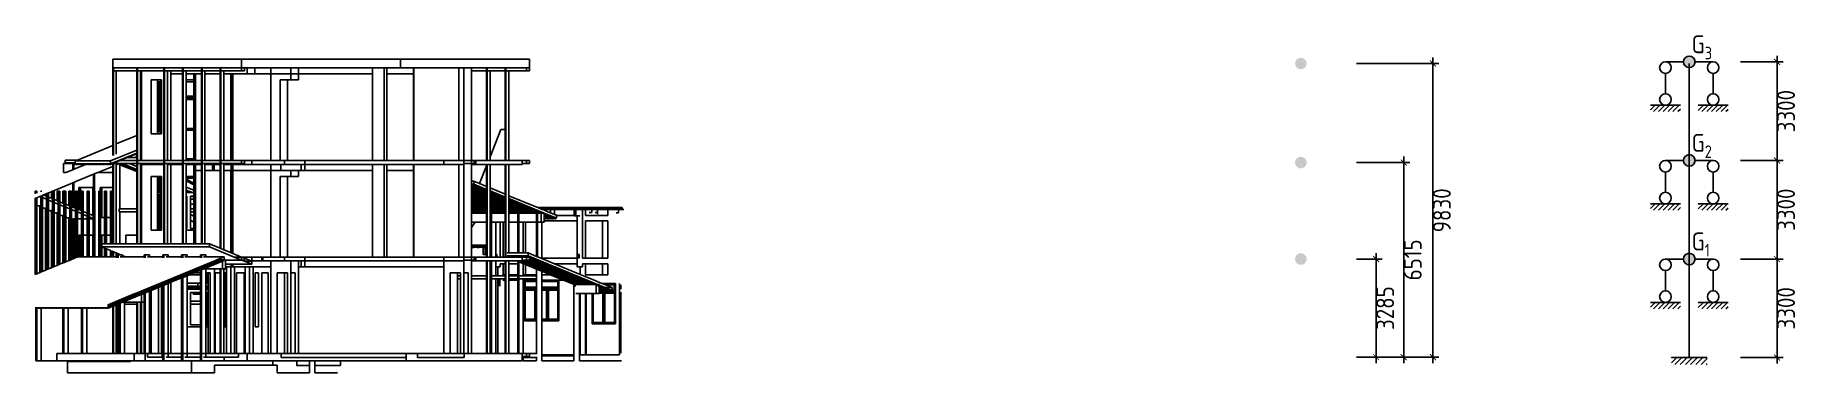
# Model space of a CAD drawing. Header units: millimetres. Extents: x -9648 to 49406, y -5724 to 5571.
import ezdxf

# ---------------------------------------------------------------- set-up
doc = ezdxf.new("R2010")
doc.units = ezdxf.units.MM
doc.layers.add('SectionCutEdges', color=7, linetype='Continuous')
doc.styles.add('非中文', font='gbenor.shx')
doc.dimstyles.new('整体尺寸', dxfattribs={"dimtxt": 600, "dimasz": 200, "dimexe": 200, "dimexo": 200, "dimgap": 0.09, "dimtad": 2, "dimdec": 0, "dimzin": 0, "dimdsep": 46, "dimtxsty": '非中文', "dimblk": 'ARCHTICK', "dimcen": 0.09, "dimdle": 200, "dimadec": 0, "dimazin": 0, "dimtfac": 1, "dimtdec": 0, "dimtofl": 0, "dimtmove": 0, "dimatfit": 3, "dimfxl": 1, "dimtolj": 1, "dimtzin": 0, "dimarcsym": 0})
pattern_1 = [(45, (27438.95, -193.92), (-80.8223, 80.8223), [])]
pattern_2 = [(45, (27438.95, 3106.08), (-80.8223, 80.8223), [])]
pattern_3 = [(45, (27438.95, 6406.08), (-80.8223, 80.8223), [])]

msp = doc.modelspace()

# ---------------------------------------------------------------- texts
at = {"char_height": 600, "attachment_point": 1, "style": '非中文'}
for s, insert in [('\\A1;G{\\H0.7x;\\S^ 3;}', (45852.6, 5568.7)), ('\\A1;G{\\H0.7x;\\S^ 2;}', (45852.6, 2268.7)), ('\\A1;G{\\H0.7x;\\S^ 1;}', (45852.6, -1031.3))]:
    msp.add_mtext_dynamic_manual_height_columns(s, width=1096.725, gutter_width=3503, heights=[0], dxfattribs=dict(at, insert=insert))

# ---------------------------------------------------------------- blocks, each defined once
blk = doc.blocks.new('_ArchTick')
at = {"color": 0, "linetype": 'ByBlock', "const_width": 0.15}
blk.add_lwpolyline([(-0.5, -0.5), (0.5, 0.5)], dxfattribs=at)
blk = doc.blocks.new('*D1')
at = {"color": 0, "lineweight": -2, "transparency": 16777216}
for p, q in [((35281, -5404), (35281, -1719)), ((34619, -1919), (35481, -1919)), ((34619, -5204), (35481, -5204))]:
    blk.add_line(p, q, dxfattribs=at)
at = {"layer": 'Defpoints', "color": 0, "transparency": 16777216}
for p in [(34419, -1919), (35281, -1919), (34419, -5204)]:
    blk.add_point(p, dxfattribs=at)
at = {"color": 0, "lineweight": -2, "transparency": 16777216, "xscale": 200, "yscale": 200, "zscale": 200}
for p, rotation in [((35281, -1919), 90), ((35281, -5204), 270)]:
    blk.add_blockref('_ArchTick', p, dxfattribs=dict(at, rotation=rotation))
at = {"color": 0, "transparency": 16777216, "insert": (35581, -3562), "char_height": 600, "attachment_point": 5, "rotation": 90, "style": '非中文'}
blk.add_mtext('\\A1;3285', dxfattribs=at)
blk = doc.blocks.new('*D3')
at = {"color": 0, "lineweight": -2, "transparency": 16777216}
for p, q in [((34619, 1311), (36406, 1311)), ((36206, -5404), (36206, 1511)), ((34619, -5204), (36406, -5204))]:
    blk.add_line(p, q, dxfattribs=at)
at = {"layer": 'Defpoints', "color": 0, "transparency": 16777216}
for p in [(34419, 1311), (36206, 1311), (34419, -5204)]:
    blk.add_point(p, dxfattribs=at)
at = {"color": 0, "lineweight": -2, "transparency": 16777216, "xscale": 200, "yscale": 200, "zscale": 200}
for p, rotation in [((36206, 1311), 90), ((36206, -5204), 270)]:
    blk.add_blockref('_ArchTick', p, dxfattribs=dict(at, rotation=rotation))
at = {"color": 0, "transparency": 16777216, "insert": (36506, -1947), "char_height": 600, "attachment_point": 5, "rotation": 90, "style": '非中文'}
blk.add_mtext('\\A1;6515', dxfattribs=at)
blk = doc.blocks.new('*D4')
at = {"color": 0, "lineweight": -2, "transparency": 16777216}
for p, q in [((37183, -5404), (37183, 4826)), ((34619, 4626), (37383, 4626)), ((34619, -5204), (37383, -5204))]:
    blk.add_line(p, q, dxfattribs=at)
at = {"layer": 'Defpoints', "color": 0, "transparency": 16777216}
for p in [(34419, 4626), (37183, 4626), (34419, -5204)]:
    blk.add_point(p, dxfattribs=at)
at = {"color": 0, "lineweight": -2, "transparency": 16777216, "xscale": 200, "yscale": 200, "zscale": 200}
for p, rotation in [((37183, 4626), 90), ((37183, -5204), 270)]:
    blk.add_blockref('_ArchTick', p, dxfattribs=dict(at, rotation=rotation))
at = {"color": 0, "transparency": 16777216, "insert": (37483, -289), "char_height": 600, "attachment_point": 5, "rotation": 90, "style": '非中文'}
blk.add_mtext('\\A1;9830', dxfattribs=at)
blk = doc.blocks.new('*D6')
at = {"color": 0, "lineweight": -2, "transparency": 16777216}
for p, q in [((48712, -5419), (48712, -1719)), ((47482, -1919), (48912, -1919)), ((47482, -5219), (48912, -5219))]:
    blk.add_line(p, q, dxfattribs=at)
at = {"layer": 'Defpoints', "color": 0, "transparency": 16777216}
for p in [(47282, -1919), (48712, -1919), (47282, -5219)]:
    blk.add_point(p, dxfattribs=at)
at = {"color": 0, "lineweight": -2, "transparency": 16777216, "xscale": 200, "yscale": 200, "zscale": 200}
for p, rotation in [((48712, -1919), 90), ((48712, -5219), 270)]:
    blk.add_blockref('_ArchTick', p, dxfattribs=dict(at, rotation=rotation))
at = {"color": 0, "transparency": 16777216, "insert": (49012, -3569), "char_height": 600, "attachment_point": 5, "rotation": 90, "style": '非中文'}
blk.add_mtext('\\A1;3300', dxfattribs=at)
blk = doc.blocks.new('*D7')
at = {"color": 0, "lineweight": -2, "transparency": 16777216}
for p, q in [((47482, 1381), (48912, 1381)), ((48712, -2119), (48712, 1581)), ((47482, -1919), (48912, -1919))]:
    blk.add_line(p, q, dxfattribs=at)
at = {"layer": 'Defpoints', "color": 0, "transparency": 16777216}
for p in [(47282, 1381), (48712, 1381), (47282, -1919)]:
    blk.add_point(p, dxfattribs=at)
at = {"color": 0, "lineweight": -2, "transparency": 16777216, "xscale": 200, "yscale": 200, "zscale": 200}
for p, rotation in [((48712, 1381), 90), ((48712, -1919), 270)]:
    blk.add_blockref('_ArchTick', p, dxfattribs=dict(at, rotation=rotation))
at = {"color": 0, "transparency": 16777216, "insert": (49012, -269), "char_height": 600, "attachment_point": 5, "rotation": 90, "style": '非中文'}
blk.add_mtext('\\A1;3300', dxfattribs=at)
blk = doc.blocks.new('*D8')
at = {"color": 0, "lineweight": -2, "transparency": 16777216}
for p, q in [((48712, 1181), (48712, 4881)), ((47482, 4681), (48912, 4681)), ((47482, 1381), (48912, 1381))]:
    blk.add_line(p, q, dxfattribs=at)
at = {"layer": 'Defpoints', "color": 0, "transparency": 16777216}
for p in [(47282, 4681), (48712, 4681), (47282, 1381)]:
    blk.add_point(p, dxfattribs=at)
at = {"color": 0, "lineweight": -2, "transparency": 16777216, "xscale": 200, "yscale": 200, "zscale": 200}
for p, rotation in [((48712, 4681), 90), ((48712, 1381), 270)]:
    blk.add_blockref('_ArchTick', p, dxfattribs=dict(at, rotation=rotation))
at = {"color": 0, "transparency": 16777216, "insert": (49012, 3031), "char_height": 600, "attachment_point": 5, "rotation": 90, "style": '非中文'}
blk.add_mtext('\\A1;3300', dxfattribs=at)

# ---------------------------------------------------------------- dimensions: what is measured, and where the dimension line sits
for base, p1, p2, picture, middle in [((37183.2, 4625.8), (34419.1, -5204.2), (34419.1, 4625.8), '*D4', (37483.3, -289.2)), ((36206.1, 1310.8), (34419.1, -5204.2), (34419.1, 1310.8), '*D3', (36506.2, -1946.7)), ((35281.3, -1919.2), (34419.1, -5204.2), (34419.1, -1919.2), '*D1', (35581.4, -3561.7)), ((48711.9, -1919.2), (47282.5, -5219.2), (47282.5, -1919.2), '*D6', (49012, -3569.2))]:
    dim = msp.add_linear_dim(base=base, p1=p1, p2=p2, angle=90, dimstyle='整体尺寸')
    dim.commit()
    dim.dimension.update_dxf_attribs({"geometry": picture, "text_midpoint": middle})
for base, p1, p2, picture, middle in [((48711.9, 4680.8), (47282.5, 1380.8), (47282.5, 4680.8), '*D8', (49012, 3030.8)), ((48711.9, 1380.8), (47282.5, -1919.2), (47282.5, 1380.8), '*D7', (49012, -269.2))]:
    dim = msp.add_linear_dim(base=base, p1=p1, p2=p2, angle=90, dimstyle='整体尺寸', override={"dimtmove": 1})
    dim.commit()
    dim.dimension.update_dxf_attribs({"geometry": picture, "text_midpoint": middle})

# ---------------------------------------------------------------- hatches: boundary and pattern name
h = msp.add_hatch(color=256)
h.dxf.hatch_style = 1
h.paths.add_polyline_path([(32563.4, 4625.8, 1), (32951.2, 4625.8, 1)])
h.paths.add_polyline_path([(32757.3, 1504.7, 0.4142136), (32563.4, 1310.8, 0.4142136), (32757.3, 1116.9)])
h.paths.add_polyline_path([(32951.2, 1310.8, 0.4142136), (32757.3, 1504.7), (32757.3, 1116.9, 0.4142136)])
h.paths.add_polyline_path([(32757.3, -1725.3, 0.4142136), (32563.4, -1919.2, 0.4142136), (32757.3, -2113.1)])
h.paths.add_polyline_path([(32951.2, -1919.2, 0.4142136), (32757.3, -1725.3), (32757.3, -2113.1, 0.4142136)])
h = msp.add_hatch(color=256)
h.dxf.hatch_style = 1
h.paths.add_polyline_path([(45579, 4695.8, 1), (45966.8, 4695.8, 1)])
h.paths.add_polyline_path([(45966.8, 1395.8, 0.4142136), (45772.9, 1589.7), (45772.9, 1201.9, 0.4142136)])
h.paths.add_polyline_path([(45772.9, 1589.7, 0.4142136), (45579, 1395.8, 0.4142136), (45772.9, 1201.9)])
h.paths.add_polyline_path([(45772.9, -1725.3), (45772.9, -2113.1, 0.4142136), (45966.8, -1919.2, 0.4142136)])
h.paths.add_polyline_path([(45772.9, -1725.3, 0.4142136), (45579, -1919.2, 0.4142136), (45772.9, -2113.1)])
h = msp.add_hatch()
h.set_pattern_fill('ANSI31', color=256, scale=36)
h.set_pattern_definition(pattern_3)
h.paths.add_polyline_path([(45472.9, 3228.2), (44472.9, 3228.2), (44472.9, 3014.6), (45472.9, 3014.6)])
h = msp.add_hatch()
h.set_pattern_fill('ANSI31', color=256, scale=36)
h.set_pattern_definition(pattern_3)
h.paths.add_polyline_path([(46072.9, 3228.2), (47072.9, 3228.2), (47072.9, 3014.6), (46072.9, 3014.6)])
h = msp.add_hatch()
h.set_pattern_fill('ANSI31', color=256, scale=36)
h.set_pattern_definition(pattern_2)
h.paths.add_polyline_path([(45472.9, -71.8), (44472.9, -71.8), (44472.9, -285.4), (45472.9, -285.4)])
h = msp.add_hatch()
h.set_pattern_fill('ANSI31', color=256, scale=36)
h.set_pattern_definition(pattern_2)
h.paths.add_polyline_path([(46072.9, -71.8), (47072.9, -71.8), (47072.9, -285.4), (46072.9, -285.4)])
h = msp.add_hatch()
h.set_pattern_fill('ANSI31', color=256, scale=36)
h.set_pattern_definition(pattern_1)
h.paths.add_polyline_path([(45472.9, -3371.8), (44472.9, -3371.8), (44472.9, -3585.4), (45472.9, -3585.4)])
h = msp.add_hatch()
h.set_pattern_fill('ANSI31', color=256, scale=36)
h.set_pattern_definition(pattern_1)
h.paths.add_polyline_path([(46072.9, -3371.8), (47072.9, -3371.8), (47072.9, -3585.4), (46072.9, -3585.4)])
h = msp.add_hatch()
h.set_pattern_fill('ANSI31', color=256, scale=39)
h.set_pattern_definition([(45, (27438.95, -15), (-87.5575, 87.5575), [])])
h.paths.add_polyline_path([(46372.9, -5219.2), (45172.9, -5219.2), (45172.9, -5452.7), (46372.9, -5452.7)])

# ---------------------------------------------------------------- linework, layer by layer
for p, q in [((-7052.3, 4475.8), (-7052.3, 4775.8)), ((-2737, 4775.8), (-7052.3, 4775.8)), ((2595.5, 4775.8), (2595.5, 4475.8)), ((-7052.3, 4475.8), (-7029, 4475.8)), ((-7052.3, 4475.8), (-7052.3, 4375.8)), ((-7052.3, 4375.8), (-7029, 4375.8)), ((-7052.3, 4375.8), (-7052.3, 1882.7)), ((-7029, 4375.8), (-7029, 4475.8)), ((-6247.3, 4475.8), (-7029, 4475.8)), ((-7029, 4375.8), (-7029, 1547.8)), ((-7029, 4375.8), (-6931.8, 4375.8)), ((-6931.8, 4375.8), (-6247.3, 4375.8)), ((-6931.8, 4375.8), (-6931.8, 1932.3)), ((-6247.3, 4475.8), (-6224.1, 4475.8)), ((-6247.3, 4475.8), (-6247.3, 4375.8)), ((-6224.1, 4375.8), (-6247.3, 4375.8)), ((-6247.3, 4375.8), (-6247.3, 2213.8)), ((-6224.1, 4475.8), (-6224.1, 4375.8)), ((-5337.6, 4475.8), (-6224.1, 4475.8)), ((-6224.1, 4375.8), (-6224.1, 1375.8)), ((-6126.8, 4375.8), (-6224.1, 4375.8)), ((-6126.8, 4375.8), (-6083.1, 4375.8)), ((-6126.8, 4375.8), (-6126.8, 2263.3)), ((-6083.1, 2281.3), (-6083.1, 4375.8)), ((-5337.6, 4375.8), (-6083.1, 4375.8)), ((-5337.6, 4475.8), (-5314.4, 4475.8)), ((-5337.6, 4475.8), (-5337.6, 4375.8)), ((-5337.6, 4375.8), (-5337.6, 1375.8)), ((-5314.4, 4375.8), (-5337.6, 4375.8)), ((-5314.4, 4475.8), (-5314.4, 4375.8)), ((-4709.5, 4475.8), (-5314.4, 4475.8)), ((-5314.4, 4375.8), (-5314.4, 1375.8)), ((-5217.1, 4375.8), (-5314.4, 4375.8)), ((-5217.1, 4375.8), (-5217.1, 1375.8)), ((-5101.2, 4375.8), (-5217.1, 4375.8)), ((-5101.2, 4275.8), (-5101.2, 4375.8)), ((-4709.5, 4375.8), (-5101.2, 4375.8)), ((-5101.2, 1375.8), (-5101.2, 4275.8)), ((-4709.5, 4275.8), (-5101.2, 4275.8)), ((-4709.5, 4475.8), (-4686.2, 4475.8)), ((-4709.5, 4475.8), (-4709.5, 4375.8)), ((-4709.5, 4375.8), (-4709.5, 4275.8)), ((-4686.2, 4375.8), (-4709.5, 4375.8)), ((-4709.5, 4275.8), (-4709.5, 1375.8)), ((-4686.2, 4475.8), (-4686.2, 4375.8)), ((-4081.3, 4475.8), (-4686.2, 4475.8)), ((-4686.2, 4375.8), (-4686.2, 1375.8)), ((-4588.9, 4375.8), (-4686.2, 4375.8)), ((-4081.3, 4375.8), (-4588.9, 4375.8)), ((-4588.9, 4375.8), (-4588.9, 4275.8)), ((-4588.9, 4275.8), (-4339.1, 4275.8)), ((-4588.9, 4275.8), (-4588.9, 4075.8)), ((-4339.1, 4275.8), (-4278.6, 4275.8)), ((-4339.1, 4075.8), (-4339.1, 4275.8)), ((-4278.6, 1375.8), (-4278.6, 4275.8)), ((-4081.3, 4275.8), (-4278.6, 4275.8)), ((-4081.3, 4475.8), (-4058, 4475.8)), ((-4081.3, 4475.8), (-4081.3, 4375.8)), ((-4058, 4375.8), (-4081.3, 4375.8)), ((-4081.3, 4375.8), (-4081.3, 4275.8)), ((-4081.3, 4275.8), (-4081.3, 1375.8)), ((-4058, 4475.8), (-4058, 4375.8)), ((-3453.1, 4475.8), (-4058, 4475.8)), ((-4058, 4375.8), (-4058, 1375.8)), ((-3960.8, 4375.8), (-4058, 4375.8)), ((-3960.8, 4375.8), (-3960.8, 4275.8)), ((-3453.1, 4375.8), (-3960.8, 4375.8)), ((-3960.8, 4275.8), (-3960.8, 1375.8)), ((-3453.1, 4275.8), (-3960.8, 4275.8)), ((-3453.1, 4475.8), (-3429.9, 4475.8)), ((-3453.1, 4475.8), (-3453.1, 4375.8)), ((-3453.1, 4375.8), (-3453.1, 4275.8)), ((-3429.9, 4375.8), (-3453.1, 4375.8)), ((-3453.1, 4275.8), (-3453.1, 1375.8)), ((-3429.9, 4475.8), (-3429.9, 4375.8)), ((-2737, 4475.8), (-3429.9, 4475.8)), ((-3429.9, 4375.8), (-3429.9, 1375.8)), ((-3332.6, 4375.8), (-3429.9, 4375.8)), ((-3332.6, 4375.8), (-3332.6, 4275.8)), ((-2737, 4375.8), (-3332.6, 4375.8)), ((-3332.6, 4275.8), (-3332.6, 1375.8)), ((-3332.6, 4275.8), (-3098.8, 4275.8)), ((-3098.8, 1375.8), (-3098.8, 4275.8)), ((-3098.8, 4275.8), (-3082.7, 4275.8)), ((-3082.7, 4275.8), (-3022.2, 4275.8)), ((-3082.7, 1375.8), (-3082.7, 4275.8)), ((-3022.2, 1375.8), (-3022.2, 4275.8)), ((-3022.2, 4275.8), (-2542.5, 4275.8)), ((-2289.6, 4275.8), (-1757.9, 4275.8)), ((-1757.9, 4275.8), (-1757.9, 4475.8)), ((-1083.6, 4275.8), (-1757.9, 4275.8)), ((-1757.9, 1375.8), (-1757.9, 4275.8)), ((-830.8, 4275.8), (1654.8, 4275.8)), ((1654.8, 4275.8), (1654.8, 4475.8)), ((1654.8, 1375.8), (1654.8, 4275.8)), ((2135.5, 4275.8), (3029, 4275.8)), ((3029, 4475.8), (3029, 4275.8)), ((3029, 4275.8), (3029, 1375.8)), ((3040.6, 4475.8), (3040.6, 1375.8)), ((4548.1, 4475.8), (4548.1, 1375.8)), ((5469.2, 4375.8), (4965.7, 4375.8)), ((5469.2, 4475.8), (5469.2, 4375.8)), ((5469.2, 4375.8), (5469.2, 1375.8)), ((5492.5, 4375.8), (5469.2, 4375.8)), ((5492.5, 4475.8), (5492.5, 4375.8)), ((5492.5, 4375.8), (5492.5, 1375.8)), ((5589.8, 4375.8), (5492.5, 4375.8)), ((5589.8, 4375.8), (5589.8, 1507.6)), ((6097.4, 4375.8), (5589.8, 4375.8)), ((6097.4, 4475.8), (6097.4, 4375.8)), ((6097.4, 4375.8), (6097.4, 2416.3)), ((6120.7, 4375.8), (6097.4, 4375.8)), ((6120.7, 4475.8), (6120.7, 4375.8)), ((6120.7, 4375.8), (6120.7, 1375.8)), ((6217.9, 4375.8), (6120.7, 4375.8)), ((6813.5, 4375.8), (6217.9, 4375.8)), ((6217.9, 4375.8), (6217.9, 2416.3)), ((45579, 4680.8), (44972.9, 4680.8)), ((44972.9, 4293), (44972.9, 3616)), ((45772.9, 4625.8), (45772.9, -5219.2)), ((45966.8, 4680.8), (46572.9, 4680.8)), ((46572.9, 4293), (46572.9, 3616)), ((-5766.6, 2275.8), (-5766.6, 4075.8)), ((-5766.6, 4075.8), (-5552.7, 4075.8)), ((-5552.7, 3475.8), (-5552.7, 4075.8)), ((-5552.7, 4075.8), (-5436.3, 4075.8)), ((-5538.7, 4015.8), (-5538.7, 3535.8)), ((-5538.7, 4015.8), (-5499.8, 4015.8)), ((-5499.8, 4015.8), (-5499.8, 3535.8)), ((-5450.3, 4015.8), (-5499.8, 4015.8)), ((-5450.3, 3535.8), (-5450.3, 4015.8)), ((-5436.3, 4015.8), (-5450.3, 4015.8)), ((-5436.3, 4075.8), (-5417.7, 4075.8)), ((-5436.3, 4015.8), (-5436.3, 4075.8)), ((-5436.3, 3475.8), (-5436.3, 4015.8)), ((-5417.7, 4015.8), (-5422.4, 4015.8)), ((-5422.4, 3535.8), (-5422.4, 4015.8)), ((-5417.7, 4075.8), (-5417.7, 4015.8)), ((-5417.7, 4015.8), (-5417.7, 3535.8)), ((-4588.9, 4075.8), (-4339.1, 4075.8)), ((-4588.9, 4075.8), (-4588.9, 4015.8)), ((-4588.9, 4015.8), (-4339.1, 4015.8)), ((-4588.9, 4015.8), (-4588.9, 3535.8)), ((-4339.1, 4015.8), (-4339.1, 4075.8)), ((-4339.1, 3535.8), (-4339.1, 4015.8)), ((-1446.1, 1375.8), (-1446.1, 4075.8)), ((-1446.1, 4075.8), (-1193.3, 4075.8)), ((-1193.3, 1375.8), (-1193.3, 4075.8)), ((-1193.3, 4075.8), (-1083.6, 4075.8)), ((-5552.7, 2275.8), (-5552.7, 3475.8)), ((-5436.3, 3475.8), (-5552.7, 3475.8)), ((-5538.7, 3535.8), (-5499.8, 3535.8)), ((-5538.7, 3415.8), (-5538.7, 2335.8)), ((-5538.7, 3415.8), (-5499.8, 3415.8)), ((-5499.8, 3535.8), (-5450.3, 3535.8)), ((-5499.8, 3415.8), (-5499.8, 2335.8)), ((-5450.3, 3415.8), (-5499.8, 3415.8)), ((-5450.3, 2335.8), (-5450.3, 3415.8)), ((-5436.3, 2275.8), (-5436.3, 3475.8)), ((-5417.7, 3475.8), (-5436.3, 3475.8)), ((-5422.4, 3535.8), (-5417.7, 3535.8)), ((-5417.7, 3415.8), (-5422.4, 3415.8)), ((-5422.4, 3415.8), (-5422.4, 2335.8)), ((-5417.7, 3535.8), (-5417.7, 3475.8)), ((-5417.7, 3475.8), (-5417.7, 3415.8)), ((-5417.7, 3415.8), (-5417.7, 2335.8)), ((-4588.9, 3535.8), (-4588.9, 3475.8)), ((-4339.1, 3535.8), (-4588.9, 3535.8)), ((-4339.1, 3475.8), (-4588.9, 3475.8)), ((-4588.9, 3475.8), (-4588.9, 3415.8)), ((-4339.1, 3415.8), (-4588.9, 3415.8)), ((-4588.9, 3415.8), (-4588.9, 2455.8)), ((-4339.1, 3475.8), (-4339.1, 3535.8)), ((-4339.1, 3415.8), (-4339.1, 3475.8)), ((-4339.1, 2455.8), (-4339.1, 3415.8)), ((45472.9, 3228.2), (44472.9, 3228.2)), ((44972.9, 3228.2), (45472.9, 3228.2)), ((46572.9, 3228.2), (46072.9, 3228.2)), ((46072.9, 3228.2), (47072.9, 3228.2)), ((-4339.1, 2455.8), (-4588.9, 2455.8)), ((-4588.9, 2455.8), (-4588.9, 2395.8)), ((-4588.9, 2395.8), (-4339.1, 2395.8)), ((-4588.9, 2395.8), (-4588.9, 1435.8)), ((-4339.1, 2395.8), (-4339.1, 2455.8)), ((-4339.1, 1435.8), (-4339.1, 2395.8)), ((5589.8, 1507.6), (5950.6, 2415.8)), ((5950.6, 2415.8), (5965.2, 2415.8)), ((5965.2, 2415.8), (5965.3, 2416.3)), ((5965.2, 2415.8), (6097.4, 2415.8)), ((5965.3, 2416.3), (6097.4, 2416.3)), ((6097.4, 2416.3), (6097.4, 2415.8)), ((6097.4, 2415.8), (6097.4, 1375.8)), ((6217.9, 2416.3), (6217.9, 2415.8)), ((6217.9, 2415.8), (6217.9, 1375.8)), ((-8236.2, 1395.8), (-7052.3, 1882.7)), ((-7052.3, 1882.7), (-7052.3, 1547.8)), ((-6931.8, 1932.3), (-6247.3, 2213.8)), ((-6931.8, 1932.3), (-6931.8, 1587.8)), ((-6247.3, 2213.8), (-6247.3, 1725.8)), ((-6126.8, 2263.3), (-6083.1, 2281.3)), ((-6126.8, 2263.3), (-6126.8, 1775.3)), ((-6126.8, 1775.3), (-6083.1, 1793.3)), ((-6126.8, 1775.3), (-6126.8, 1675.3)), ((-6083.1, 1793.3), (-6083.1, 2281.3)), ((-6083.1, 1693.3), (-6083.1, 1793.3)), ((-5552.7, 2275.8), (-5766.6, 2275.8)), ((-5436.3, 2275.8), (-5552.7, 2275.8)), ((-5538.7, 2335.8), (-5499.8, 2335.8)), ((-5499.8, 2335.8), (-5450.3, 2335.8)), ((-5417.7, 2275.8), (-5436.3, 2275.8)), ((-5422.4, 2335.8), (-5417.7, 2335.8)), ((-5417.7, 2335.8), (-5417.7, 2275.8)), ((-8697.9, 975.8), (-8697.9, 1275.8)), ((-8653.1, 1275.8), (-8697.9, 1275.8)), ((-8656.5, 1277.2), (-8649.3, 1295.8)), ((-8656.5, 1277.2), (-8644.9, 1277.2)), ((-8653.1, 1275.8), (-8656.5, 1277.2)), ((-8641.4, 1275.8), (-8653.1, 1275.8)), ((-8649.3, 1295.8), (-8649.1, 1295.8)), ((-8649.1, 1395.8), (-8649.1, 1295.8)), ((-8649.1, 1395.8), (-8236.2, 1395.8)), ((-8649.1, 1295.8), (-8637.7, 1295.8)), ((-8644.9, 1277.2), (-8637.7, 1295.8)), ((-8644.9, 1277.2), (-8641.4, 1275.8)), ((-8606.5, 1275.8), (-8641.4, 1275.8)), ((-8637.7, 1295.8), (-8607.6, 1283.4)), ((-8637.7, 1295.8), (-8602.8, 1295.8)), ((-8610, 1277.2), (-8607.6, 1283.4)), ((-8610, 1277.2), (-8598.4, 1277.2)), ((-8606.5, 1275.8), (-8610, 1277.2)), ((-8607.6, 1283.4), (-8602.8, 1295.8)), ((-8594.9, 1275.8), (-8606.5, 1275.8)), ((-8602.8, 1295.8), (-8591.1, 1295.8)), ((-8598.4, 1277.2), (-8591.1, 1295.8)), ((-8598.4, 1277.2), (-8594.9, 1275.8)), ((-8560, 1275.8), (-8594.9, 1275.8)), ((-8591.1, 1295.8), (-8561.1, 1283.4)), ((-8591.1, 1295.8), (-8556.2, 1295.8)), ((-8563.5, 1277.2), (-8561.1, 1283.4)), ((-8563.5, 1277.2), (-8551.8, 1277.2)), ((-8560, 1275.8), (-8563.5, 1277.2)), ((-8561.1, 1283.4), (-8556.2, 1295.8)), ((-8548.4, 1275.8), (-8560, 1275.8)), ((-8556.2, 1295.8), (-8544.6, 1295.8)), ((-8551.8, 1277.2), (-8544.6, 1295.8)), ((-8551.8, 1277.2), (-8548.4, 1275.8)), ((-8513.5, 1275.8), (-8548.4, 1275.8)), ((-8544.6, 1295.8), (-8514.5, 1283.4)), ((-8544.6, 1295.8), (-8509.7, 1295.8)), ((-8516.9, 1277.2), (-8514.5, 1283.4)), ((-8516.9, 1277.2), (-8505.3, 1277.2)), ((-8513.5, 1275.8), (-8516.9, 1277.2)), ((-8514.5, 1283.4), (-8509.7, 1295.8)), ((-8501.8, 1275.8), (-8513.5, 1275.8)), ((-8509.7, 1295.8), (-8498.1, 1295.8)), ((-8505.3, 1277.2), (-8498.1, 1295.8)), ((-8505.3, 1277.2), (-8501.8, 1275.8)), ((-8466.9, 1275.8), (-8501.8, 1275.8)), ((-8498.1, 1295.8), (-8468, 1283.4)), ((-8498.1, 1295.8), (-8463.2, 1295.8)), ((-8470.4, 1277.2), (-8468, 1283.4)), ((-8470.4, 1277.2), (-8458.8, 1277.2)), ((-8466.9, 1275.8), (-8470.4, 1277.2)), ((-8468, 1283.4), (-8463.2, 1295.8)), ((-8455.3, 1275.8), (-8466.9, 1275.8)), ((-8463.2, 1295.8), (-8451.5, 1295.8)), ((-8458.8, 1277.2), (-8451.5, 1295.8)), ((-8458.8, 1277.2), (-8455.3, 1275.8)), ((-8420.4, 1275.8), (-8455.3, 1275.8)), ((-8451.5, 1295.8), (-8421.5, 1283.4)), ((-8451.5, 1295.8), (-8416.7, 1295.8)), ((-8423.9, 1277.2), (-8421.5, 1283.4)), ((-8423.9, 1277.2), (-8412.2, 1277.2)), ((-8420.4, 1275.8), (-8423.9, 1277.2)), ((-8421.5, 1283.4), (-8416.7, 1295.8)), ((-8408.8, 1275.8), (-8420.4, 1275.8)), ((-8416.7, 1295.8), (-8405, 1295.8)), ((-8412.2, 1277.2), (-8405, 1295.8)), ((-8412.2, 1277.2), (-8408.8, 1275.8)), ((-8390.5, 1275.8), (-8408.8, 1275.8)), ((-8405, 1295.8), (-8374.9, 1283.4)), ((-8405, 1295.8), (-8370.1, 1295.8)), ((-8390.5, 1071.5), (-8390.5, 1275.8)), ((-8390.5, 1275.8), (-8373.9, 1275.8)), ((-8377.3, 1277.2), (-8374.9, 1283.4)), ((-8377.3, 1277.2), (-8365.7, 1277.2)), ((-8373.9, 1275.8), (-8377.3, 1277.2)), ((-8374.9, 1283.4), (-8370.1, 1295.8)), ((-8373.9, 1275.8), (-8362.2, 1275.8)), ((-8370.1, 1295.8), (-8358.5, 1295.8)), ((-8365.7, 1277.2), (-8358.5, 1295.8)), ((-8365.7, 1277.2), (-8362.2, 1275.8)), ((-8362.2, 1275.8), (-8355.6, 1275.8)), ((-8358.5, 1295.8), (-8328.4, 1283.4)), ((-8358.5, 1295.8), (-8323.6, 1295.8)), ((-8355.6, 1085.9), (-8355.6, 1275.8)), ((-8355.6, 1275.8), (-8327.3, 1275.8)), ((-7934.3, 1259.2), (-8355.6, 1085.9)), ((-8330.8, 1277.2), (-8328.4, 1283.4)), ((-8330.8, 1277.2), (-8319.2, 1277.2)), ((-8327.3, 1275.8), (-8330.8, 1277.2)), ((-8328.4, 1283.4), (-8323.6, 1295.8)), ((-8315.7, 1275.8), (-8327.3, 1275.8)), ((-8323.6, 1295.8), (-8312, 1295.8)), ((-8319.2, 1277.2), (-8312, 1295.8)), ((-8319.2, 1277.2), (-8315.7, 1275.8)), ((-8309.1, 1275.8), (-8315.7, 1275.8)), ((-8312, 1295.8), (-8309.1, 1294.6)), ((-8312, 1295.8), (-8309.1, 1295.8)), ((-8309.1, 1365.8), (-8236.2, 1395.8)), ((-7122.6, 1365.8), (-8309.1, 1365.8)), ((-8309.1, 1365.8), (-8309.1, 1295.8)), ((-8309.1, 1295.8), (-8309.1, 1294.6)), ((-8309.1, 1294.6), (-8309.1, 1275.8)), ((-8309.1, 1275.8), (-8309.1, 1265.8)), ((-8309.1, 1265.8), (-8297.5, 1265.8)), ((-8301.9, 1247.2), (-8309.1, 1265.8)), ((-8301.9, 1247.2), (-8290.3, 1247.2)), ((-8290.3, 1247.2), (-8297.5, 1265.8)), ((-8262.6, 1265.8), (-8297.5, 1265.8)), ((-8290.3, 1247.2), (-8260.2, 1259.6)), ((-8262.6, 1265.8), (-8251, 1265.8)), ((-8260.2, 1259.6), (-8262.6, 1265.8)), ((-8255.4, 1247.2), (-8260.2, 1259.6)), ((-8255.4, 1247.2), (-8243.7, 1247.2)), ((-8243.7, 1247.2), (-8251, 1265.8)), ((-8216.1, 1265.8), (-8251, 1265.8)), ((-8243.7, 1247.2), (-8213.6, 1259.6)), ((-8216.1, 1265.8), (-8204.4, 1265.8)), ((-8213.6, 1259.6), (-8216.1, 1265.8)), ((-8208.8, 1247.2), (-8213.6, 1259.6)), ((-8208.8, 1247.2), (-8197.2, 1247.2)), ((-8197.2, 1247.2), (-8204.4, 1265.8)), ((-8169.5, 1265.8), (-8204.4, 1265.8)), ((-8197.2, 1247.2), (-8167.1, 1259.6)), ((-8169.5, 1265.8), (-8157.9, 1265.8)), ((-8167.1, 1259.6), (-8169.5, 1265.8)), ((-8162.3, 1247.2), (-8167.1, 1259.6)), ((-8162.3, 1247.2), (-8150.7, 1247.2)), ((-8150.7, 1247.2), (-8157.9, 1265.8)), ((-8123, 1265.8), (-8157.9, 1265.8)), ((-8150.7, 1247.2), (-8120.6, 1259.6)), ((-8123, 1265.8), (-8111.4, 1265.8)), ((-8120.6, 1259.6), (-8123, 1265.8)), ((-8115.8, 1247.2), (-8120.6, 1259.6)), ((-8115.8, 1247.2), (-8104.1, 1247.2)), ((-8104.1, 1247.2), (-8111.4, 1265.8)), ((-8076.5, 1265.8), (-8111.4, 1265.8)), ((-8104.1, 1247.2), (-8074.1, 1259.6)), ((-8076.5, 1265.8), (-8064.8, 1265.8)), ((-8074.1, 1259.6), (-8076.5, 1265.8)), ((-8069.2, 1247.2), (-8074.1, 1259.6)), ((-8069.2, 1247.2), (-8057.6, 1247.2)), ((-8057.6, 1247.2), (-8064.8, 1265.8)), ((-8029.9, 1265.8), (-8064.8, 1265.8)), ((-8057.6, 1247.2), (-8027.5, 1259.6)), ((-8029.9, 1265.8), (-8018.3, 1265.8)), ((-8027.5, 1259.6), (-8029.9, 1265.8)), ((-8022.7, 1247.2), (-8027.5, 1259.6)), ((-8022.7, 1247.2), (-8011.1, 1247.2)), ((-8011.1, 1247.2), (-8018.3, 1265.8)), ((-7983.4, 1265.8), (-8018.3, 1265.8)), ((-8011.1, 1247.2), (-7981, 1259.6)), ((-7983.4, 1265.8), (-7971.8, 1265.8)), ((-7981, 1259.6), (-7983.4, 1265.8)), ((-7976.2, 1247.2), (-7981, 1259.6)), ((-7976.2, 1247.2), (-7964.5, 1247.2)), ((-7964.5, 1247.2), (-7971.8, 1265.8)), ((-7936.9, 1265.8), (-7971.8, 1265.8)), ((-7964.5, 1247.2), (-7934.5, 1259.6)), ((-7936.9, 1265.8), (-7925.2, 1265.8)), ((-7934.5, 1259.6), (-7936.9, 1265.8)), ((-7934.3, 1259.2), (-7934.5, 1259.6)), ((-7929.6, 1247.2), (-7934.3, 1259.2)), ((-7929.6, 1247.2), (-7918, 1247.2)), ((-7918, 1247.2), (-7925.2, 1265.8)), ((-7890.3, 1265.8), (-7925.2, 1265.8)), ((-7918, 1247.2), (-7887.9, 1259.6)), ((-7890.3, 1265.8), (-7878.7, 1265.8)), ((-7887.9, 1259.6), (-7890.3, 1265.8)), ((-7883.1, 1247.2), (-7887.9, 1259.6)), ((-7883.1, 1247.2), (-7871.5, 1247.2)), ((-7871.5, 1247.2), (-7878.7, 1265.8)), ((-7843.8, 1265.8), (-7878.7, 1265.8)), ((-7871.5, 1247.2), (-7841.4, 1259.6)), ((-7843.8, 1265.8), (-7832.2, 1265.8)), ((-7841.4, 1259.6), (-7843.8, 1265.8)), ((-7836.6, 1247.2), (-7841.4, 1259.6)), ((-7836.6, 1247.2), (-7824.9, 1247.2)), ((-7824.9, 1247.2), (-7832.2, 1265.8)), ((-7797.3, 1265.8), (-7832.2, 1265.8)), ((-7824.9, 1247.2), (-7794.9, 1259.6)), ((-7797.3, 1265.8), (-7785.6, 1265.8)), ((-7794.9, 1259.6), (-7797.3, 1265.8)), ((-7790.1, 1247.2), (-7794.9, 1259.6)), ((-7790.1, 1247.2), (-7778.4, 1247.2)), ((-7778.4, 1247.2), (-7785.6, 1265.8)), ((-7750.7, 1265.8), (-7785.6, 1265.8)), ((-7778.4, 1247.2), (-7748.3, 1259.6)), ((-7750.7, 1265.8), (-7739.1, 1265.8)), ((-7748.3, 1259.6), (-7750.7, 1265.8)), ((-7743.5, 1247.2), (-7748.3, 1259.6)), ((-7743.5, 1247.2), (-7731.9, 1247.2)), ((-7731.9, 1247.2), (-7739.1, 1265.8)), ((-7704.2, 1265.8), (-7739.1, 1265.8)), ((-7731.9, 1247.2), (-7701.8, 1259.6)), ((-7704.2, 1265.8), (-7692.6, 1265.8)), ((-7701.8, 1259.6), (-7704.2, 1265.8)), ((-7697, 1247.2), (-7701.8, 1259.6)), ((-7697, 1247.2), (-7685.4, 1247.2)), ((-7685.4, 1247.2), (-7692.6, 1265.8)), ((-7657.7, 1265.8), (-7692.6, 1265.8)), ((-7685.4, 1247.2), (-7655.3, 1259.6)), ((-7657.7, 1265.8), (-7646, 1265.8)), ((-7655.3, 1259.6), (-7657.7, 1265.8)), ((-7650.5, 1247.2), (-7655.3, 1259.6)), ((-7650.5, 1247.2), (-7638.8, 1247.2)), ((-7638.8, 1247.2), (-7646, 1265.8)), ((-7611.2, 1265.8), (-7646, 1265.8)), ((-7638.8, 1247.2), (-7608.7, 1259.6)), ((-7611.2, 1265.8), (-7599.5, 1265.8)), ((-7608.7, 1259.6), (-7611.2, 1265.8)), ((-7603.9, 1247.2), (-7608.7, 1259.6)), ((-7603.9, 1247.2), (-7592.3, 1247.2)), ((-7592.3, 1247.2), (-7599.5, 1265.8)), ((-7564.6, 1265.8), (-7599.5, 1265.8)), ((-7592.3, 1247.2), (-7562.2, 1259.6)), ((-7564.6, 1265.8), (-7553, 1265.8)), ((-7562.2, 1259.6), (-7564.6, 1265.8)), ((-7557.4, 1247.2), (-7562.2, 1259.6)), ((-7557.4, 1247.2), (-7545.8, 1247.2)), ((-7545.8, 1247.2), (-7553, 1265.8)), ((-7518.1, 1265.8), (-7553, 1265.8)), ((-7545.8, 1247.2), (-7515.7, 1259.6)), ((-7518.1, 1265.8), (-7506.5, 1265.8)), ((-7515.7, 1259.6), (-7518.1, 1265.8)), ((-7510.9, 1247.2), (-7515.7, 1259.6)), ((-7510.9, 1247.2), (-7499.2, 1247.2)), ((-7499.2, 1247.2), (-7506.5, 1265.8)), ((-7471.6, 1265.8), (-7506.5, 1265.8)), ((-7499.2, 1247.2), (-7469.1, 1259.6)), ((-7471.6, 1265.8), (-7459.9, 1265.8)), ((-7469.1, 1259.6), (-7471.6, 1265.8)), ((-7464.3, 1247.2), (-7469.1, 1259.6)), ((-7464.3, 1247.2), (-7452.7, 1247.2)), ((-7452.7, 1247.2), (-7459.9, 1265.8)), ((-7425, 1265.8), (-7459.9, 1265.8)), ((-7452.7, 1247.2), (-7422.6, 1259.6)), ((-7425, 1265.8), (-7413.4, 1265.8)), ((-7422.6, 1259.6), (-7425, 1265.8)), ((-7417.8, 1247.2), (-7422.6, 1259.6)), ((-7417.8, 1247.2), (-7406.2, 1247.2)), ((-7406.2, 1247.2), (-7413.4, 1265.8)), ((-7378.5, 1265.8), (-7413.4, 1265.8)), ((-7406.2, 1247.2), (-7376.1, 1259.6)), ((-7378.5, 1265.8), (-7366.9, 1265.8)), ((-7376.1, 1259.6), (-7378.5, 1265.8)), ((-7371.3, 1247.2), (-7376.1, 1259.6)), ((-7371.3, 1247.2), (-7359.6, 1247.2)), ((-7359.6, 1247.2), (-7366.9, 1265.8)), ((-7332, 1265.8), (-7366.9, 1265.8)), ((-7359.6, 1247.2), (-7329.6, 1259.6)), ((-7332, 1265.8), (-7320.3, 1265.8)), ((-7329.6, 1259.6), (-7332, 1265.8)), ((-7324.7, 1247.2), (-7329.6, 1259.6)), ((-7324.7, 1247.2), (-7313.1, 1247.2)), ((-7313.1, 1247.2), (-7320.3, 1265.8)), ((-7285.4, 1265.8), (-7320.3, 1265.8)), ((-7313.1, 1247.2), (-7283, 1259.6)), ((-7285.4, 1265.8), (-7273.8, 1265.8)), ((-7283, 1259.6), (-7285.4, 1265.8)), ((-7278.2, 1247.2), (-7283, 1259.6)), ((-7278.2, 1247.2), (-7266.6, 1247.2)), ((-7266.6, 1247.2), (-7273.8, 1265.8)), ((-7238.9, 1265.8), (-7273.8, 1265.8)), ((-7266.6, 1247.2), (-7236.5, 1259.6)), ((-7238.9, 1265.8), (-7227.3, 1265.8)), ((-7236.5, 1259.6), (-7238.9, 1265.8)), ((-7231.7, 1247.2), (-7236.5, 1259.6)), ((-7231.7, 1247.2), (-7220, 1247.2)), ((-7220, 1247.2), (-7227.3, 1265.8)), ((-7192.4, 1265.8), (-7227.3, 1265.8)), ((-7220, 1247.2), (-7190, 1259.6)), ((-7192.4, 1265.8), (-7180.7, 1265.8)), ((-7190, 1259.6), (-7192.4, 1265.8)), ((-7185.1, 1247.2), (-7190, 1259.6)), ((-7185.1, 1247.2), (-7173.5, 1247.2)), ((-7173.5, 1247.2), (-7180.7, 1265.8)), ((-7145.8, 1265.8), (-7180.7, 1265.8)), ((-7173.5, 1247.2), (-7143.4, 1259.6)), ((-7145.8, 1265.8), (-7134.2, 1265.8)), ((-7143.4, 1259.6), (-7145.8, 1265.8)), ((-7140.1, 1250.9), (-7143.4, 1259.6)), ((-7138.6, 1247.2), (-7140.1, 1250.9)), ((-7138.6, 1247.2), (-7127, 1247.2)), ((-7127, 1247.2), (-7134.2, 1265.8)), ((-7122.6, 1265.8), (-7134.2, 1265.8)), ((-7127, 1247.2), (-7052.3, 1277.9)), ((-7122.6, 1365.8), (-6247.3, 1725.8)), ((-6247.3, 1625.8), (-7122.6, 1265.8)), ((-7122.6, 1365.8), (-7122.6, 1265.8)), ((-7052.3, 1277.9), (-7029, 1287.5)), ((-7052.3, 1277.9), (-7052.3, 1275.8)), ((-7052.3, 1275.8), (-7029, 1275.8)), ((-7052.3, 1275.8), (-7052.3, 1187)), ((-7052.3, 1187), (-7052.3, 1179.9)), ((-7029, 1287.5), (-6814.4, 1375.8)), ((-7029, 1275.8), (-7029, 1287.5)), ((-7029, 1275.8), (-7029, -1414.5)), ((-7029, 1275.8), (-6931.8, 1275.8)), ((-6931.8, 1236.6), (-6836.4, 1275.8)), ((-6931.8, 1275.8), (-6931.8, 1236.6)), ((-6931.8, 1275.8), (-6836.4, 1275.8)), ((-6931.8, 1229.5), (-6852, 1262.3)), ((-6931.8, 1236.6), (-6931.8, 1229.5)), ((-6931.8, 1229.5), (-6931.8, -1414.5)), ((-6852, 1262.3), (-6846.2, 1264.7)), ((-6813.8, 1246.5), (-6852, 1262.3)), ((-6846.2, 1264.7), (-6828.8, 1271.9)), ((-6846.2, 1264.7), (-6247.3, 1018.4)), ((-6836.4, 1275.8), (-6826.7, 1275.8)), ((-6828.8, 1271.9), (-6823, 1274.2)), ((-6247.3, 1032.7), (-6828.8, 1271.9)), ((-6826.7, 1275.8), (-6823, 1274.2)), ((-6819.2, 1275.8), (-6826.7, 1275.8)), ((-6823, 1274.2), (-6819.2, 1275.8)), ((-6823, 1274.2), (-6247.3, 1037.5)), ((-6774.3, 1275.8), (-6819.2, 1275.8)), ((-6814.4, 1375.8), (-6776.8, 1391.2)), ((-6739.2, 1375.8), (-6814.4, 1375.8)), ((-6813.8, 1238.6), (-6813.8, 1246.5)), ((-6247.3, 1013.6), (-6813.8, 1246.5)), ((-6247.3, 1005.6), (-6813.8, 1238.6)), ((-6813.8, -239.2), (-6813.8, 1238.6)), ((-6776.8, 1391.2), (-6571.2, 1475.8)), ((-6739.2, 1375.8), (-6776.8, 1391.2)), ((-6774.3, 1275.8), (-6247.3, 1059)), ((-6774.3, 1275.8), (-6739.2, 1275.8)), ((-6247.3, 1375.8), (-6739.2, 1375.8)), ((-6739.2, 1275.8), (-6247.3, 1073.5)), ((-6739.2, 1275.8), (-6496.1, 1275.8)), ((-6571.2, 1475.8), (-6254.8, 1605.9)), ((-6254.8, 1475.8), (-6571.2, 1475.8)), ((-6247.3, 1173.5), (-6496.1, 1275.8)), ((-6496.1, 1275.8), (-6247.3, 1275.8)), ((-6254.8, 1605.9), (-6247.3, 1609)), ((-6254.8, 1475.8), (-6254.8, 1605.9)), ((-6247.3, 1475.8), (-6254.8, 1475.8)), ((-6247.3, 1725.8), (-6247.3, 1625.8)), ((-6247.3, 1625.8), (-6247.3, 1609)), ((-6247.3, 1609), (-6247.3, 1475.8)), ((-6247.3, 1475.8), (-6247.3, 1375.8)), ((-6224.1, 1375.8), (-6247.3, 1375.8)), ((-6247.3, 1375.8), (-6247.3, 1275.8)), ((-6224.1, 1275.8), (-6247.3, 1275.8)), ((-6247.3, 1275.8), (-6247.3, 1173.5)), ((-6224.1, 1375.8), (-6224.1, 1275.8)), ((-6126.8, 1375.8), (-6224.1, 1375.8)), ((-6224.1, 1275.8), (-6224.1, -1414.5)), ((-6126.8, 1275.8), (-6224.1, 1275.8)), ((-6083.1, 1693.3), (-6126.8, 1675.3)), ((-6126.8, 1658.6), (-6083.1, 1676.6)), ((-6126.8, 1675.3), (-6126.8, 1658.6)), ((-6126.8, 1658.6), (-6126.8, 1375.8)), ((-6083.1, 1375.8), (-6126.8, 1375.8)), ((-6126.8, 1275.8), (-6083.1, 1275.8)), ((-6126.8, 1275.8), (-6126.8, 1123.9)), ((-6083.1, 1676.6), (-6083.1, 1693.3)), ((-6083.1, 1375.8), (-6083.1, 1676.6)), ((-5337.6, 1375.8), (-6083.1, 1375.8)), ((-6083.1, 1245.8), (-6083.1, 1275.8)), ((-5337.6, 1275.8), (-6083.1, 1275.8)), ((-6083.1, 1245.8), (-5337.6, 1245.8)), ((-6083.1, 1105.9), (-6083.1, 1245.8)), ((-5337.6, 1375.8), (-5337.6, 1275.8)), ((-5314.4, 1375.8), (-5337.6, 1375.8)), ((-5337.6, 1275.8), (-5337.6, 1245.8)), ((-5314.4, 1275.8), (-5337.6, 1275.8)), ((-5337.6, 1245.8), (-5337.6, -1414.5)), ((-5314.4, 1375.8), (-5314.4, 1275.8)), ((-5217.1, 1375.8), (-5314.4, 1375.8)), ((-5314.4, 1275.8), (-5314.4, -1414.5)), ((-5217.1, 1275.8), (-5314.4, 1275.8)), ((-5101.2, 1375.8), (-5217.1, 1375.8)), ((-5217.1, 1275.8), (-5217.1, 1245.8)), ((-5101.2, 1275.8), (-5217.1, 1275.8)), ((-5217.1, 1245.8), (-5101.2, 1245.8)), ((-5217.1, 1245.8), (-5217.1, -1414.5)), ((-4709.5, 1375.8), (-5101.2, 1375.8)), ((-5101.2, 1275.8), (-5101.2, 1245.8)), ((-4955.4, 1275.8), (-5101.2, 1275.8)), ((-5101.2, 1245.8), (-4955.4, 1245.8)), ((-5101.2, -1414.5), (-5101.2, 1245.8)), ((-4955.4, 1275.8), (-4955.4, 1245.8)), ((-4709.5, 1275.8), (-4955.4, 1275.8)), ((-4955.4, 1245.8), (-4709.5, 1245.8)), ((-4709.5, 1375.8), (-4709.5, 1275.8)), ((-4686.2, 1375.8), (-4709.5, 1375.8)), ((-4709.5, 1275.8), (-4709.5, 1245.8)), ((-4686.2, 1275.8), (-4709.5, 1275.8)), ((-4709.5, 1245.8), (-4709.5, -1414.5)), ((-4686.2, 1375.8), (-4686.2, 1275.8)), ((-4588.9, 1375.8), (-4686.2, 1375.8)), ((-4686.2, 1275.8), (-4686.2, -1414.5)), ((-4588.9, 1275.8), (-4686.2, 1275.8)), ((-4588.9, 1435.8), (-4339.1, 1435.8)), ((-4588.9, 1435.8), (-4588.9, 1375.8)), ((-4339.1, 1375.8), (-4588.9, 1375.8)), ((-4081.3, 1275.8), (-4588.9, 1275.8)), ((-4588.9, 1275.8), (-4588.9, 1245.8)), ((-4588.9, 1245.8), (-4339.1, 1245.8)), ((-4588.9, 1245.8), (-4588.9, 845.8)), ((-4339.1, 1375.8), (-4339.1, 1435.8)), ((-4278.6, 1375.8), (-4339.1, 1375.8)), ((-4339.1, 1045.8), (-4339.1, 1245.8)), ((-4339.1, 1245.8), (-4278.6, 1245.8)), ((-4081.3, 1375.8), (-4278.6, 1375.8)), ((-4278.6, 1245.8), (-4278.6, 1045.8)), ((-4278.6, 1245.8), (-4081.3, 1245.8)), ((-4081.3, 1375.8), (-4081.3, 1275.8)), ((-4058, 1375.8), (-4081.3, 1375.8)), ((-4081.3, 1275.8), (-4081.3, 1245.8)), ((-4058, 1275.8), (-4081.3, 1275.8)), ((-4081.3, 1245.8), (-4081.3, 1045.8)), ((-4058, 1375.8), (-4058, 1275.8)), ((-3960.8, 1375.8), (-4058, 1375.8)), ((-4058, 1275.8), (-4058, -1414.5)), ((-3960.8, 1275.8), (-4058, 1275.8)), ((-3453.1, 1375.8), (-3960.8, 1375.8)), ((-3960.8, 1275.8), (-3960.8, 1245.8)), ((-3453.1, 1275.8), (-3960.8, 1275.8)), ((-3960.8, 1245.8), (-3710.9, 1245.8)), ((-3960.8, 1245.8), (-3960.8, 1045.8)), ((-3710.9, 1045.8), (-3710.9, 1245.8)), ((-3710.9, 1245.8), (-3650.4, 1245.8)), ((-3650.4, 1245.8), (-3453.1, 1245.8)), ((-3650.4, 1245.8), (-3650.4, 1045.8)), ((-3453.1, 1375.8), (-3453.1, 1275.8)), ((-3429.9, 1375.8), (-3453.1, 1375.8)), ((-3453.1, 1275.8), (-3453.1, 1245.8)), ((-3429.9, 1275.8), (-3453.1, 1275.8)), ((-3453.1, 1245.8), (-3453.1, 1045.8)), ((-3429.9, 1375.8), (-3429.9, 1275.8)), ((-3332.6, 1375.8), (-3429.9, 1375.8)), ((-3429.9, 1275.8), (-3429.9, -1569.2)), ((-3332.6, 1275.8), (-3429.9, 1275.8)), ((-3098.8, 1375.8), (-3332.6, 1375.8)), ((-3332.6, 1275.8), (-3332.6, 1245.8)), ((-2737, 1275.8), (-3332.6, 1275.8)), ((-3332.6, 1245.8), (-3082.7, 1245.8)), ((-3332.6, 1245.8), (-3332.6, 1045.8)), ((-3082.7, 1375.8), (-3098.8, 1375.8)), ((-3022.2, 1375.8), (-3082.7, 1375.8)), ((-3082.7, 1245.8), (-3022.2, 1245.8)), ((-3082.7, 1045.8), (-3082.7, 1245.8)), ((-2737, 1375.8), (-3022.2, 1375.8)), ((-3022.2, 1245.8), (-3022.2, 1045.8)), ((-3022.2, 1245.8), (-2396.6, 1245.8)), ((-2639.7, 1375.8), (-2396.6, 1375.8)), ((-1757.9, 1045.8), (-1757.9, 1245.8)), ((-1417.5, 1045.8), (-1417.5, 1245.8)), ((-1291.1, 1245.8), (-1291.1, 1375.8)), ((1654.8, 1045.8), (1654.8, 1245.8)), ((3029, 1245.8), (3029, 1045.8)), ((3040.6, 1245.8), (3040.6, -1854.2)), ((4038.6, 1245.8), (4038.6, 1375.8)), ((4548.1, 1245.8), (4548.1, -1854.2)), ((4965.7, 1375.8), (4712.8, 1375.8)), ((4965.7, 1375.8), (4712.8, 1375.8)), ((4965.7, 1275.8), (4712.8, 1275.8)), ((4965.7, 1245.8), (5111.6, 1245.8)), ((5062.9, 1375.8), (5111.6, 1375.8)), ((5232.2, 607.6), (5469.2, 1204.3)), ((5469.2, 1245.8), (5469.2, 1204.3)), ((5469.2, 1204.3), (5469.2, 510.1)), ((5492.5, 1245.8), (5492.5, -1854.2)), ((5589.8, 1507.6), (5589.8, 1375.8)), ((5589.8, 1245.8), (5589.8, 460.5)), ((6097.4, 1245.8), (6097.4, 251.7)), ((6120.7, 1245.8), (6120.7, -1854.2)), ((6217.9, 1245.8), (6217.9, 202.1)), ((6813.5, 1375.8), (6667.7, 1375.8)), ((6813.5, 1275.8), (6667.7, 1275.8)), ((45579, 1380.8), (44972.9, 1380.8)), ((45966.8, 1380.8), (46572.9, 1380.8)), ((-9056.1, 355.8), (-8390.5, 629.5)), ((-8623.3, 975.8), (-8697.9, 975.8)), ((-8390.5, 1071.5), (-8623.3, 975.8)), ((-8355.6, 1085.9), (-8390.5, 1071.5)), ((-8390.5, 629.5), (-8355.6, 643.9)), ((-8390.5, -180), (-8390.5, 629.5)), ((-8355.6, 643.9), (-8282.6, 673.9)), ((-8355.6, -194.3), (-8355.6, 643.9)), ((-8282.6, 673.9), (-7692.5, 916.6)), ((-7692.5, 916.6), (-7657.6, 931)), ((-7692.5, 355.8), (-7692.5, 916.6)), ((-7657.6, 931), (-7584.7, 961)), ((-7657.6, 355.8), (-7657.6, 931)), ((-7584.7, 961), (-7548.6, 975.8)), ((-7548.6, 975.8), (-7052.3, 1179.9)), ((-7052.3, 975.8), (-7548.6, 975.8)), ((-7052.3, 1179.9), (-7052.3, 975.8)), ((-7052.3, 975.8), (-7052.3, 475.8)), ((-6247.3, 1173.5), (-6247.3, 1073.5)), ((-6247.3, 1073.5), (-6247.3, 1059)), ((-6247.3, 1059), (-6247.3, 1037.5)), ((-6247.3, 1037.5), (-6247.3, 1032.7)), ((-6247.3, 1032.7), (-6247.3, 1018.4)), ((-6247.3, 1018.4), (-6247.3, 1013.6)), ((-6247.3, 1013.6), (-6247.3, 1005.6)), ((-6247.3, 1005.6), (-6247.3, -239.2)), ((-6083.1, 1105.9), (-6126.8, 1123.9)), ((-6126.8, 1123.9), (-6126.8, 1023.9)), ((-6126.8, 1023.9), (-6083.1, 1005.9)), ((-6126.8, 1023.9), (-6126.8, 1009.5)), ((-6126.8, 1009.5), (-6083.1, 991.5)), ((-6126.8, 1009.5), (-6126.8, 987.9)), ((-6126.8, 987.9), (-6083.1, 969.9)), ((-6126.8, 987.9), (-6126.8, 983.1)), ((-6083.1, 965.1), (-6126.8, 983.1)), ((-6126.8, 983.1), (-6126.8, 968.8)), ((-6126.8, 968.8), (-6083.1, 950.8)), ((-6126.8, 968.8), (-6126.8, 964)), ((-6083.1, 946), (-6126.8, 964)), ((-6126.8, 964), (-6126.8, 956.1)), ((-6083.1, 938.1), (-6126.8, 956.1)), ((-6126.8, 956.1), (-6126.8, -239.2)), ((-6083.1, 1005.9), (-6083.1, 1105.9)), ((-6083.1, 991.5), (-6083.1, 1005.9)), ((-6083.1, 969.9), (-6083.1, 991.5)), ((-6083.1, 965.1), (-6083.1, 969.9)), ((-6083.1, 950.8), (-6083.1, 965.1)), ((-6083.1, 946), (-6083.1, 950.8)), ((-6083.1, 938.1), (-6083.1, 946)), ((-6083.1, -239.2), (-6083.1, 938.1)), ((-5766.6, -954.2), (-5766.6, 845.8)), ((-5766.6, 845.8), (-5552.7, 845.8)), ((-5552.7, 245.8), (-5552.7, 845.8)), ((-5552.7, 845.8), (-5436.3, 845.8)), ((-5538.7, 785.8), (-5538.7, 305.8)), ((-5538.7, 785.8), (-5499.8, 785.8)), ((-5499.8, 785.8), (-5499.8, 305.8)), ((-5450.3, 785.8), (-5499.8, 785.8)), ((-5450.3, 305.8), (-5450.3, 785.8)), ((-5436.3, 785.8), (-5450.3, 785.8)), ((-5436.3, 845.8), (-5417.7, 845.8)), ((-5436.3, 785.8), (-5436.3, 845.8)), ((-5436.3, 245.8), (-5436.3, 785.8)), ((-5417.7, 785.8), (-5422.4, 785.8)), ((-5422.4, 305.8), (-5422.4, 785.8)), ((-5417.7, 845.8), (-5417.7, 785.8)), ((-5417.7, 785.8), (-5417.7, 305.8)), ((-4588.9, 845.8), (-4339.1, 845.8)), ((-4588.9, 845.8), (-4588.9, 785.8)), ((-4588.9, 785.8), (-4339.1, 785.8)), ((-4588.9, 785.8), (-4588.9, 754.7)), ((-4339.1, 616.4), (-4588.9, 754.7)), ((-4588.9, 754.7), (-4588.9, 704.7)), ((-4588.9, 704.7), (-4339.1, 566.4)), ((-4588.9, 704.7), (-4588.9, 698.2)), ((-4588.9, 698.2), (-4339.1, 559.9)), ((-4588.9, 698.2), (-4588.9, 491.4)), ((-4278.6, 1045.8), (-4339.1, 1045.8)), ((-4339.1, 845.8), (-4339.1, 1045.8)), ((-4339.1, 785.8), (-4339.1, 845.8)), ((-4339.1, 616.4), (-4339.1, 785.8)), ((-4339.1, 566.4), (-4339.1, 616.4)), ((-4278.6, 1045.8), (-4081.3, 1045.8)), ((-4278.6, -1414.5), (-4278.6, 1045.8)), ((-4081.3, 1045.8), (-4081.3, -1414.5)), ((-3960.8, 1045.8), (-3710.9, 1045.8)), ((-3960.8, 1045.8), (-3960.8, -1414.5)), ((-3650.4, 1045.8), (-3710.9, 1045.8)), ((-3650.4, 1045.8), (-3453.1, 1045.8)), ((-3453.1, 1045.8), (-3453.1, -1559.7)), ((-3332.6, 1045.8), (-3332.6, -1609.2)), ((-3332.6, 1045.8), (-3098.8, 1045.8)), ((-3098.8, -1705.4), (-3098.8, 1045.8)), ((-3098.8, 1045.8), (-3082.7, 1045.8)), ((-3022.2, 1045.8), (-3082.7, 1045.8)), ((-3082.7, -1712), (-3082.7, 1045.8)), ((-3022.2, 1045.8), (-1757.9, 1045.8)), ((-3022.2, -1736.9), (-3022.2, 1045.8)), ((-1757.9, -1854.2), (-1757.9, 1045.8)), ((-1757.9, 1045.8), (-1417.5, 1045.8)), ((-1446.1, -1854.2), (-1446.1, 845.8)), ((-1446.1, 845.8), (-1193.3, 845.8)), ((-1083.6, 1045.8), (-1417.5, 1045.8)), ((-1193.3, -1854.2), (-1193.3, 845.8)), ((-1193.3, 845.8), (-1083.6, 845.8)), ((-830.8, 1045.8), (-743.2, 1045.8)), ((-616.8, 1045.8), (1654.8, 1045.8)), ((1654.8, -1854.2), (1654.8, 1045.8)), ((2135.5, 1045.8), (3029, 1045.8)), ((3029, 1045.8), (3029, -1854.2)), ((5042, 685.8), (4965.7, 685.8)), ((5042, 685.8), (5042, 585.8)), ((5042, 685.8), (5232.2, 607.6)), ((5232.2, 607.6), (5469.2, 510.1)), ((44972.9, 993), (44972.9, 316)), ((46572.9, 993), (46572.9, 316)), ((-9645.8, 355.8), (-9645.8, 265.8)), ((-9597.2, 355.8), (-9645.8, 355.8)), ((-9645.8, 113.2), (-9597.2, 133.2)), ((-9645.8, 113.2), (-9645.8, -2431.8)), ((-9597.2, 355.8), (-9597.2, 285.8)), ((-9597.2, 133.2), (-9496.2, 174.8)), ((-9597.2, 133.2), (-9597.2, -118.6)), ((-9496.2, 174.8), (-9462.9, 188.5)), ((-9496.2, 174.8), (-9462.9, 161.1)), ((-9462.9, 355.8), (-9451.3, 355.8)), ((-9462.9, 355.8), (-9462.9, 345.8)), ((-9462.9, 188.5), (-9451.3, 193.2)), ((-9462.9, 188.5), (-9462.9, 161.1)), ((-9462.9, 161.1), (-9462.9, -123.6)), ((-9451.3, 355.8), (-9451.3, 345.8)), ((-9451.3, 355.8), (-9427, 355.8)), ((-9451.3, 193.2), (-9402.7, 213.2)), ((-9451.3, 193.2), (-9451.3, -2351.8)), ((-9402.7, 213.2), (-9374.6, 224.8)), ((-9402.7, 213.2), (-9402.7, 136.3)), ((-9402.7, 136.3), (-9268.4, 81.1)), ((-9402.7, 136.3), (-9402.7, -198.6)), ((-9374.6, 224.8), (-9302.8, 254.3)), ((-9302.8, 195.2), (-9374.6, 224.8)), ((-9302.8, 254.3), (-9291.1, 259.1)), ((-9302.8, 254.3), (-9302.8, 195.2)), ((-9291.1, 190.5), (-9302.8, 195.2)), ((-9291.1, 259.1), (-9268.4, 268.5)), ((-9291.1, 259.1), (-9291.1, 190.5)), ((-9268.4, 181.1), (-9291.1, 190.5)), ((-9268.4, 268.5), (-9256.8, 273.2)), ((-9268.4, 268.5), (-9268.4, 181.1)), ((-9268.4, 181.1), (-9268.4, 81.1)), ((-9268.4, 81.1), (-9268.4, -203.6)), ((-9256.8, 273.2), (-9208.2, 293.2)), ((-9256.8, 273.2), (-9256.8, -2271.8)), ((-9208.2, 293.2), (-9108.3, 334.3)), ((-9208.2, 293.2), (-9208.2, 156.3)), ((-9108.3, 115.2), (-9208.2, 156.3)), ((-9208.2, 156.3), (-9208.2, 56.3)), ((-9208.2, 56.3), (-9073.9, 1.1)), ((-9208.2, 56.3), (-9208.2, -278.6)), ((-9108.3, 334.3), (-9096.6, 339.1)), ((-9108.3, 334.3), (-9108.3, 115.2)), ((-9096.6, 110.5), (-9108.3, 115.2)), ((-9096.6, 339.1), (-9073.9, 348.5)), ((-9096.6, 339.1), (-9096.6, 110.5)), ((-9073.9, 101.1), (-9096.6, 110.5)), ((-9073.9, 348.5), (-9062.3, 353.2)), ((-9073.9, 348.5), (-9073.9, 101.1)), ((-9073.9, 101.1), (-9073.9, 1.1)), ((-9073.9, 1.1), (-9073.9, -283.6)), ((-9062.3, 353.2), (-9056.1, 355.8)), ((-9062.3, 353.2), (-9062.3, -2191.8)), ((-9013.6, 355.8), (-9056.1, 355.8)), ((-9013.6, 355.8), (-9013.6, 76.3)), ((-8913.8, 35.2), (-9013.6, 76.3)), ((-9013.6, 76.3), (-9013.6, -23.7)), ((-8913.8, 355.8), (-8902.1, 355.8)), ((-8913.8, 355.8), (-8913.8, 35.2)), ((-8902.1, 30.5), (-8913.8, 35.2)), ((-8902.1, 355.8), (-8879.4, 355.8)), ((-8902.1, 355.8), (-8902.1, 30.5)), ((-8879.4, 21.1), (-8902.1, 30.5)), ((-8879.4, 355.8), (-8867.8, 355.8)), ((-8879.4, 355.8), (-8879.4, 21.1)), ((-8879.4, 21.1), (-8879.4, -78.9)), ((-8867.8, 355.8), (-8867.8, -2111.8)), ((-8819.1, 355.8), (-8867.8, 355.8)), ((-8819.1, 355.8), (-8819.1, -3.7)), ((-8719.2, 355.8), (-8707.6, 355.8)), ((-8719.2, 355.8), (-8719.2, -44.8)), ((-8707.6, 355.8), (-8684.9, 355.8)), ((-8707.6, 355.8), (-8707.6, -49.5)), ((-8684.9, 355.8), (-8673.3, 355.8)), ((-8684.9, 355.8), (-8684.9, -58.9)), ((-8673.3, 355.8), (-8673.3, -2031.8)), ((-8624.6, 355.8), (-8673.3, 355.8)), ((-8624.6, 355.8), (-8624.6, -83.7)), ((-8524.7, 355.8), (-8513.1, 355.8)), ((-8524.7, 355.8), (-8524.7, -124.8)), ((-8513.1, 355.8), (-8490.4, 355.8)), ((-8513.1, 355.8), (-8513.1, -129.5)), ((-8490.4, 355.8), (-8478.7, 355.8)), ((-8490.4, 355.8), (-8490.4, -138.9)), ((-8478.7, 355.8), (-8478.7, -1951.8)), ((-8430.1, 355.8), (-8478.7, 355.8)), ((-8430.1, 355.8), (-8430.1, -163.7)), ((-8295.9, 355.8), (-8284.2, 355.8)), ((-8295.9, 355.8), (-8295.9, -218.9)), ((-8284.2, 355.8), (-8284.2, -1871.8)), ((-8284.2, 355.8), (-8282.6, 355.8)), ((-8235.6, 355.8), (-8282.6, 355.8)), ((-8235.6, 355.8), (-8235.6, -243.7)), ((-8183.8, 475.8), (-8183.8, -265)), ((-8183.8, 475.8), (-8135.1, 475.8)), ((-8135.1, 475.8), (-8135.1, -285)), ((-7718.4, 475.8), (-8135.1, 475.8)), ((-8101.4, 355.8), (-8089.7, 355.8)), ((-8101.4, 355.8), (-8101.4, -298.9)), ((-8089.7, 355.8), (-8089.7, -1846.9)), ((-8041.1, 355.8), (-8089.7, 355.8)), ((-8041.1, 355.8), (-8041.1, -323.7)), ((-7906.8, 355.8), (-7895.2, 355.8)), ((-7906.8, 355.8), (-7906.8, -378.9)), ((-7895.2, 355.8), (-7895.2, -1846.9)), ((-7846.6, 355.8), (-7895.2, 355.8)), ((-7846.6, 355.8), (-7846.6, -403.7)), ((-7718.4, -456.4), (-7718.4, 475.8)), ((-7712.3, 355.8), (-7700.7, 355.8)), ((-7712.3, 355.8), (-7712.3, -458.9)), ((-7700.7, 355.8), (-7700.7, -1846.9)), ((-7692.5, 355.8), (-7700.7, 355.8)), ((-7657.6, 355.8), (-7692.5, 355.8)), ((-7652.1, 355.8), (-7657.6, 355.8)), ((-7652.1, 355.8), (-7652.1, -1846.9)), ((-7517.8, 355.8), (-7506.2, 355.8)), ((-7517.8, 355.8), (-7517.8, -1846.9)), ((-7506.2, 355.8), (-7506.2, -1846.9)), ((-7468.3, 355.8), (-7506.2, 355.8)), ((-7468.3, 475.8), (-7468.3, 355.8)), ((-7468.3, 475.8), (-7419.7, 475.8)), ((-7457.6, 355.8), (-7468.3, 355.8)), ((-7457.6, 355.8), (-7457.6, -524.2)), ((-7419.7, 475.8), (-7419.7, -524.2)), ((-7052.3, 475.8), (-7419.7, 475.8)), ((-7323.3, 355.8), (-7311.7, 355.8)), ((-7323.3, 355.8), (-7323.3, -524.2)), ((-7311.7, 355.8), (-7311.7, -1414.5)), ((-7263, 355.8), (-7311.7, 355.8)), ((-7263, 355.8), (-7263, -524.2)), ((-7128.8, 355.8), (-7117.2, 355.8)), ((-7128.8, 355.8), (-7128.8, -524.2)), ((-7117.2, 355.8), (-7117.2, -1414.5)), ((-7068.5, 355.8), (-7117.2, 355.8)), ((-7117.2, 355.8), (-7068.5, 355.8)), ((-7068.5, 355.8), (-7080.2, 355.8)), ((-7068.5, 355.8), (-7068.5, -524.2)), ((-7052.3, 475.8), (-7052.3, -524.2)), ((-5552.7, -954.2), (-5552.7, 245.8)), ((-5436.3, 245.8), (-5552.7, 245.8)), ((-5538.7, 305.8), (-5499.8, 305.8)), ((-5538.7, 185.8), (-5538.7, -894.2)), ((-5538.7, 185.8), (-5499.8, 185.8)), ((-5499.8, 305.8), (-5450.3, 305.8)), ((-5499.8, 185.8), (-5499.8, -894.2)), ((-5450.3, 185.8), (-5499.8, 185.8)), ((-5450.3, -894.2), (-5450.3, 185.8)), ((-5436.3, -954.2), (-5436.3, 245.8)), ((-5417.7, 245.8), (-5436.3, 245.8)), ((-5422.4, 305.8), (-5417.7, 305.8)), ((-5417.7, 185.8), (-5422.4, 185.8)), ((-5422.4, 185.8), (-5422.4, -894.2)), ((-5417.7, 305.8), (-5417.7, 245.8)), ((-5417.7, 245.8), (-5417.7, 185.8)), ((-5417.7, 185.8), (-5417.7, -894.2)), ((-4339.1, 388.6), (-4588.9, 491.4)), ((-4588.9, 491.4), (-4588.9, 391.4)), ((-4588.9, 391.4), (-4380.7, 305.8)), ((-4588.9, 391.4), (-4588.9, 377)), ((-4588.9, 377), (-4415.9, 305.8)), ((-4588.9, 377), (-4588.9, 355.4)), ((-4588.9, 355.4), (-4468.2, 305.8)), ((-4588.9, 355.4), (-4588.9, 350.6)), ((-4479.9, 305.8), (-4588.9, 350.6)), ((-4588.9, 350.6), (-4588.9, 336.3)), ((-4588.9, 336.3), (-4514.8, 305.8)), ((-4588.9, 336.3), (-4588.9, 331.5)), ((-4526.4, 305.8), (-4588.9, 331.5)), ((-4588.9, 331.5), (-4588.9, 323.6)), ((-4545.7, 305.8), (-4588.9, 323.6)), ((-4588.9, 323.6), (-4588.9, 305.8)), ((-4545.7, 305.8), (-4588.9, 305.8)), ((-4588.9, 305.8), (-4588.9, 185.8)), ((-4588.9, 185.8), (-4573, 185.8)), ((-4588.9, 185.8), (-4588.9, 83.8)), ((-4573, 83.8), (-4588.9, 83.8)), ((-4588.9, 83.8), (-4588.9, -77.7)), ((-4573, 185.8), (-4563.7, 185.8)), ((-4573, 185.8), (-4573, 83.8)), ((-4573, 83.8), (-4573, -77.7)), ((-4563.7, 185.8), (-4563.7, -894.2)), ((-4526.4, 305.8), (-4545.7, 305.8)), ((-4514.8, 305.8), (-4526.4, 305.8)), ((-4479.9, 305.8), (-4514.8, 305.8)), ((-4468.2, 305.8), (-4479.9, 305.8)), ((-4415.9, 305.8), (-4468.2, 305.8)), ((-4447, 185.8), (-4344.8, 185.8)), ((-4447, 83.8), (-4447, 185.8)), ((-4344.8, 83.8), (-4447, 83.8)), ((-4447, -77.7), (-4447, 83.8)), ((-4380.7, 305.8), (-4415.9, 305.8)), ((-4339.1, 305.8), (-4380.7, 305.8)), ((-4344.8, 83.8), (-4344.8, 185.8)), ((-4344.8, 185.8), (-4339.1, 185.8)), ((-4339.1, 83.8), (-4344.8, 83.8)), ((-4339.1, 559.9), (-4339.1, 566.4)), ((-4339.1, 388.6), (-4339.1, 559.9)), ((-4339.1, 305.8), (-4339.1, 388.6)), ((-4339.1, 185.8), (-4339.1, 305.8)), ((-4339.1, 83.8), (-4339.1, 185.8)), ((-4339.1, -77.7), (-4339.1, 83.8)), ((4965.7, 589.6), (4969.9, 589.6)), ((4965.7, 578.6), (4969.9, 589.6)), ((4965.7, 569.8), (5469.2, 362.7)), ((5469.2, 357.9), (4965.7, 565)), ((4965.7, 550.6), (5469.2, 343.5)), ((5469.2, 338.8), (4965.7, 545.9)), ((4965.7, 531.5), (5469.2, 324.4)), ((5469.2, 319.6), (4965.7, 526.7)), ((4965.7, 512.4), (5469.2, 305.3)), ((5469.2, 300.5), (4965.7, 507.6)), ((4965.7, 493.2), (5469.2, 286.1)), ((5469.2, 281.3), (4965.7, 488.5)), ((4965.7, 474.1), (5469.2, 267)), ((5469.2, 262.2), (4965.7, 469.3)), ((4965.7, 455), (5469.2, 247.9)), ((5469.2, 243.1), (4965.7, 450.2)), ((4965.7, 435.8), (5469.2, 228.7)), ((5469.2, 223.9), (4965.7, 431)), ((4965.7, 416.7), (5469.2, 209.6)), ((5469.2, 204.8), (4965.7, 411.9)), ((4965.7, 397.5), (5469.2, 190.4)), ((5469.2, 185.7), (4965.7, 392.8)), ((4965.7, 378.4), (5469.2, 171.3)), ((5469.2, 166.5), (4965.7, 373.6)), ((4965.7, 359.3), (5469.2, 152.2)), ((5469.2, 147.4), (4965.7, 354.5)), ((4965.7, 340.1), (5469.2, 133)), ((5469.2, 128.2), (4965.7, 335.4)), ((4965.7, 321), (5469.2, 113.9)), ((5469.2, 109.1), (4965.7, 316.2)), ((4965.7, 301.9), (5469.2, 94.8)), ((5469.2, 90), (4965.7, 297.1)), ((4965.7, 282.7), (5469.2, 75.6)), ((5469.2, 70.8), (4965.7, 277.9)), ((4965.7, 263.6), (5469.2, 56.5)), ((5469.2, 51.7), (4965.7, 258.8)), ((4965.7, 244.4), (5469.2, 37.3)), ((5469.2, 32.6), (4965.7, 239.7)), ((4965.7, 225.3), (5469.2, 18.2)), ((5469.2, 13.4), (4965.7, 220.5)), ((4965.7, 206.2), (5469.2, -0.9)), ((5469.2, -5.7), (4965.7, 201.4)), ((4965.7, 187), (5469.2, -20.1)), ((5469.2, -24.9), (4965.7, 182.2)), ((4965.7, 167.9), (5469.2, -39.2)), ((5469.2, -44), (4965.7, 163.1)), ((4965.7, 148.8), (5469.2, -58.3)), ((5469.2, -63.1), (4965.7, 144)), ((4965.7, 129.6), (5469.2, -77.5)), ((5469.2, -82.3), (4965.7, 124.8)), ((4965.7, 110.5), (5469.2, -96.6)), ((5469.2, -101.4), (4965.7, 105.7)), ((4965.7, 91.3), (5469.2, -115.8)), ((5469.2, -120.5), (4965.7, 86.6)), ((4965.7, 72.2), (5469.2, -134.9)), ((5469.2, -139.7), (4965.7, 67.4)), ((4965.7, 53.1), (5469.2, -154)), ((5469.2, -158.8), (4965.7, 48.3)), ((4965.7, 33.9), (5469.2, -173.2)), ((5469.2, -178), (4965.7, 29.1)), ((4965.7, 14.8), (5469.2, -192.3)), ((5469.2, -197.1), (4965.7, 10)), ((4969.9, 589.6), (4979.2, 585.8)), ((5003.4, 585.8), (4979.2, 585.8)), ((4979.2, 585.8), (5000, 577.2)), ((4997.6, 571), (5000, 577.2)), ((4997.6, 571), (5009.2, 571)), ((5469.2, 377), (4997.6, 571)), ((5000, 577.2), (5003.4, 585.8)), ((5003.4, 585.8), (5004.8, 589.6)), ((5004.8, 589.6), (5016.5, 589.6)), ((5009.2, 571), (5016.5, 589.6)), ((5009.2, 571), (5469.2, 381.8)), ((5016.5, 589.6), (5025.7, 585.8)), ((5042, 585.8), (5025.7, 585.8)), ((5025.7, 585.8), (5469.2, 403.4)), ((5469.2, 410.1), (5042, 585.8)), ((5469.2, 510.1), (5469.2, 410.1)), ((5469.2, 410.1), (5469.2, 403.4)), ((5469.2, 403.4), (5469.2, 381.8)), ((5469.2, 381.8), (5469.2, 377)), ((5469.2, 377), (5469.2, 362.7)), ((5469.2, 362.7), (5469.2, 357.9)), ((5469.2, 357.9), (5469.2, 343.5)), ((5469.2, 343.5), (5469.2, 338.8)), ((5469.2, 338.8), (5469.2, 324.4)), ((5469.2, 324.4), (5469.2, 319.6)), ((5469.2, 319.6), (5469.2, 305.3)), ((5469.2, 305.3), (5469.2, 300.5)), ((5469.2, 300.5), (5469.2, 286.1)), ((5469.2, 286.1), (5469.2, 281.3)), ((5469.2, 281.3), (5469.2, 267)), ((5469.2, 267), (5469.2, 262.2)), ((5469.2, 262.2), (5469.2, 247.9)), ((5469.2, 247.9), (5469.2, 243.1)), ((5469.2, 243.1), (5469.2, 228.7)), ((5469.2, 228.7), (5469.2, 223.9)), ((5469.2, 223.9), (5469.2, 209.6)), ((5469.2, 209.6), (5469.2, 204.8)), ((5469.2, 204.8), (5469.2, 190.4)), ((5469.2, 190.4), (5469.2, 185.7)), ((5469.2, 185.7), (5469.2, 171.3)), ((5469.2, 171.3), (5469.2, 166.5)), ((5469.2, 166.5), (5469.2, 152.2)), ((5469.2, 152.2), (5469.2, 147.4)), ((5469.2, 147.4), (5469.2, 133)), ((5469.2, 133), (5469.2, 128.2)), ((5469.2, 128.2), (5469.2, 113.9)), ((5469.2, 113.9), (5469.2, 109.1)), ((5469.2, 109.1), (5469.2, 94.8)), ((5469.2, 94.8), (5469.2, 90)), ((5469.2, 90), (5469.2, 75.6)), ((5469.2, 75.6), (5469.2, 70.8)), ((5469.2, 70.8), (5469.2, 56.5)), ((5469.2, 56.5), (5469.2, 51.7)), ((5469.2, 51.7), (5469.2, 37.3)), ((5469.2, 37.3), (5469.2, 32.6)), ((5469.2, 32.6), (5469.2, 18.2)), ((5469.2, 18.2), (5469.2, 13.4)), ((5469.2, 13.4), (5469.2, -0.9)), ((5589.8, 460.5), (6097.4, 251.7)), ((5589.8, 460.5), (5589.8, 360.5)), ((6097.4, 151.7), (5589.8, 360.5)), ((5589.8, 360.5), (5589.8, 353.8)), ((5589.8, 353.8), (6097.4, 145)), ((5589.8, 353.8), (5589.8, 332.2)), ((5589.8, 332.2), (6097.4, 123.5)), ((5589.8, 332.2), (5589.8, 327.5)), ((6097.4, 118.7), (5589.8, 327.5)), ((5589.8, 327.5), (5589.8, 313.1)), ((5589.8, 313.1), (6097.4, 104.3)), ((5589.8, 313.1), (5589.8, 308.3)), ((6097.4, 99.5), (5589.8, 308.3)), ((5589.8, 308.3), (5589.8, 294)), ((5589.8, 294), (6097.4, 85.2)), ((5589.8, 294), (5589.8, 289.2)), ((6097.4, 80.4), (5589.8, 289.2)), ((5589.8, 289.2), (5589.8, 274.8)), ((5589.8, 274.8), (6097.4, 66)), ((5589.8, 274.8), (5589.8, 270.1)), ((6097.4, 61.3), (5589.8, 270.1)), ((5589.8, 270.1), (5589.8, 255.7)), ((5589.8, 255.7), (6097.4, 46.9)), ((5589.8, 255.7), (5589.8, 250.9)), ((6097.4, 42.1), (5589.8, 250.9)), ((5589.8, 250.9), (5589.8, 236.6)), ((5589.8, 236.6), (6097.4, 27.8)), ((5589.8, 236.6), (5589.8, 231.8)), ((6097.4, 23), (5589.8, 231.8)), ((5589.8, 231.8), (5589.8, 217.4)), ((5589.8, 217.4), (6097.4, 8.6)), ((5589.8, 217.4), (5589.8, 212.6)), ((6097.4, 3.8), (5589.8, 212.6)), ((5589.8, 212.6), (5589.8, 198.3)), ((5589.8, 198.3), (6097.4, -10.5)), ((5589.8, 198.3), (5589.8, 193.5)), ((6097.4, -15.3), (5589.8, 193.5)), ((5589.8, 193.5), (5589.8, 179.1)), ((5589.8, 179.1), (6097.4, -29.6)), ((5589.8, 179.1), (5589.8, 174.4)), ((6097.4, -34.4), (5589.8, 174.4)), ((5589.8, 174.4), (5589.8, 160)), ((5589.8, 160), (6097.4, -48.8)), ((5589.8, 160), (5589.8, 155.2)), ((6097.4, -53.6), (5589.8, 155.2)), ((5589.8, 155.2), (5589.8, 140.9)), ((5589.8, 140.9), (6097.4, -67.9)), ((5589.8, 140.9), (5589.8, 136.1)), ((6097.4, -72.7), (5589.8, 136.1)), ((5589.8, 136.1), (5589.8, 121.7)), ((5589.8, 121.7), (6097.4, -87.1)), ((5589.8, 121.7), (5589.8, 116.9)), ((6097.4, -91.8), (5589.8, 116.9)), ((5589.8, 116.9), (5589.8, 102.6)), ((5589.8, 102.6), (6097.4, -106.2)), ((5589.8, 102.6), (5589.8, 97.8)), ((6097.4, -111), (5589.8, 97.8)), ((5589.8, 97.8), (5589.8, 83.5)), ((5589.8, 83.5), (6097.4, -125.3)), ((5589.8, 83.5), (5589.8, 78.7)), ((6097.4, -130.1), (5589.8, 78.7)), ((5589.8, 78.7), (5589.8, 64.3)), ((5589.8, 64.3), (6097.4, -144.5)), ((5589.8, 64.3), (5589.8, 59.5)), ((6097.4, -149.3), (5589.8, 59.5)), ((5589.8, 59.5), (5589.8, 45.2)), ((5589.8, 45.2), (6097.4, -163.6)), ((5589.8, 45.2), (5589.8, 40.4)), ((6097.4, -168.4), (5589.8, 40.4)), ((5589.8, 40.4), (5589.8, 26)), ((5589.8, 26), (6097.4, -182.7)), ((5589.8, 26), (5589.8, 21.3)), ((6097.4, -187.5), (5589.8, 21.3)), ((5589.8, 21.3), (5589.8, 6.9)), ((5589.8, 6.9), (6097.4, -201.9)), ((5589.8, 6.9), (5589.8, 2.1)), ((6097.4, -206.7), (5589.8, 2.1)), ((5589.8, 2.1), (5589.8, -12.2)), ((6097.4, 251.7), (6097.4, 151.7)), ((6097.4, 151.7), (6097.4, 145)), ((6097.4, 145), (6097.4, 123.5)), ((6097.4, 123.5), (6097.4, 118.7)), ((6097.4, 118.7), (6097.4, 104.3)), ((6097.4, 104.3), (6097.4, 99.5)), ((6097.4, 99.5), (6097.4, 85.2)), ((6097.4, 85.2), (6097.4, 80.4)), ((6097.4, 80.4), (6097.4, 66)), ((6097.4, 66), (6097.4, 61.3)), ((6097.4, 61.3), (6097.4, 46.9)), ((6097.4, 46.9), (6097.4, 42.1)), ((6097.4, 42.1), (6097.4, 27.8)), ((6097.4, 27.8), (6097.4, 23)), ((6097.4, 23), (6097.4, 8.6)), ((6097.4, 8.6), (6097.4, 3.8)), ((6097.4, 3.8), (6097.4, -10.5)), ((6217.9, 202.1), (7096.9, -159.4)), ((6217.9, 202.1), (6217.9, 102.1)), ((7400.4, -384.2), (6217.9, 102.1)), ((6217.9, 102.1), (6217.9, 95.4)), ((6217.9, 95.4), (7384.1, -384.2)), ((6217.9, 95.4), (6217.9, 73.9)), ((6217.9, 73.9), (7331.8, -384.2)), ((6217.9, 73.9), (6217.9, 69.1)), ((7320.1, -384.2), (6217.9, 69.1)), ((6217.9, 69.1), (6217.9, 54.8)), ((6217.9, 54.8), (7285.2, -384.2)), ((6217.9, 54.8), (6217.9, 50)), ((7273.6, -384.2), (6217.9, 50)), ((6217.9, 50), (6217.9, 35.6)), ((6217.9, 35.6), (7238.7, -384.2)), ((6217.9, 35.6), (6217.9, 30.8)), ((7227.1, -384.2), (6217.9, 30.8)), ((6217.9, 30.8), (6217.9, 16.5)), ((6217.9, 16.5), (7192.2, -384.2)), ((6217.9, 16.5), (6217.9, 11.7)), ((7180.5, -384.2), (6217.9, 11.7)), ((6217.9, 11.7), (6217.9, -2.7)), ((-9597.2, -118.6), (-9497.3, -159.7)), ((-9597.2, -118.6), (-9597.2, -2411.8)), ((-9497.3, -114.2), (-9497.3, -159.7)), ((-9497.3, -159.7), (-9497.3, -2370.8)), ((-9485.7, -114.2), (-9485.7, -2366)), ((-9462.9, -123.6), (-9462.9, -2356.6)), ((-9402.7, -198.6), (-9302.8, -239.7)), ((-9402.7, -198.6), (-9402.7, -2331.8)), ((-9302.8, -194.2), (-9302.8, -239.7)), ((-9302.8, -239.7), (-9302.8, -2290.8)), ((-9291.1, -194.2), (-9291.1, -2286)), ((-9268.4, -203.6), (-9268.4, -2276.6)), ((-9208.2, -278.6), (-9108.3, -319.7)), ((-9208.2, -278.6), (-9208.2, -2251.8)), ((-9108.3, -274.2), (-9108.3, -319.7)), ((-9108.3, -319.7), (-9108.3, -2210.8)), ((-9096.6, -274.2), (-9096.6, -2206)), ((-9073.9, -283.6), (-9073.9, -2196.6)), ((-9013.6, -23.7), (-8879.4, -78.9)), ((-9013.6, -23.7), (-9013.6, -358.6)), ((-9013.6, -358.6), (-8913.8, -399.7)), ((-9013.6, -358.6), (-9013.6, -2171.8)), ((-8913.8, -354.2), (-8913.8, -399.7)), ((-8913.8, -399.7), (-8913.8, -2130.8)), ((-8902.1, -354.2), (-8902.1, -2126)), ((-8879.4, -78.9), (-8879.4, -363.6)), ((-8879.4, -363.6), (-8879.4, -2116.6)), ((-8719.2, -44.8), (-8819.1, -3.7)), ((-8819.1, -3.7), (-8819.1, -103.7)), ((-8819.1, -103.7), (-8684.9, -158.9)), ((-8819.1, -103.7), (-8819.1, -438.6)), ((-8819.1, -438.6), (-8719.2, -479.7)), ((-8819.1, -438.6), (-8819.1, -2091.8)), ((-8707.6, -49.5), (-8719.2, -44.8)), ((-8719.2, -434.2), (-8719.2, -479.7)), ((-8719.2, -479.7), (-8719.2, -2050.8)), ((-8684.9, -58.9), (-8707.6, -49.5)), ((-8707.6, -434.2), (-8707.6, -2046)), ((-8684.9, -58.9), (-8684.9, -158.9)), ((-8684.9, -158.9), (-8684.9, -443.6)), ((-8684.9, -443.6), (-8684.9, -2036.6)), ((-8524.7, -124.8), (-8624.6, -83.7)), ((-8624.6, -83.7), (-8624.6, -183.7)), ((-8624.6, -183.7), (-8490.4, -238.9)), ((-8624.6, -183.7), (-8624.6, -518.6)), ((-8624.6, -518.6), (-8524.7, -559.7)), ((-8624.6, -518.6), (-8624.6, -2011.8)), ((-8513.1, -129.5), (-8524.7, -124.8)), ((-8524.7, -514.2), (-8524.7, -559.7)), ((-8524.7, -559.7), (-8524.7, -1970.8)), ((-8490.4, -138.9), (-8513.1, -129.5)), ((-8513.1, -514.2), (-8513.1, -1966)), ((-8490.4, -138.9), (-8490.4, -238.9)), ((-8490.4, -238.9), (-8490.4, -523.6)), ((-8490.4, -523.6), (-8490.4, -1956.6)), ((-8390.5, -180), (-8430.1, -163.7)), ((-8430.1, -163.7), (-8430.1, -263.7)), ((-8430.1, -263.7), (-8295.9, -318.9)), ((-8430.1, -263.7), (-8430.1, -598.6)), ((-8355.6, -194.3), (-8390.5, -180)), ((-8390.5, -614.9), (-8390.5, -574.2)), ((-8390.5, -574.2), (-8355.6, -574.2)), ((-8295.9, -218.9), (-8355.6, -194.3)), ((-8355.6, -1901.2), (-8355.6, -574.2)), ((-8295.9, -574.2), (-8355.6, -574.2)), ((-8295.9, -218.9), (-8295.9, -318.9)), ((-8295.9, -318.9), (-8295.9, -574.2)), ((-8295.9, -574.2), (-8295.9, -1876.6)), ((-8183.8, -265), (-8235.6, -243.7)), ((-8235.6, -243.7), (-8235.6, -343.7)), ((-8235.6, -343.7), (-8101.4, -398.9)), ((-8235.6, -343.7), (-8235.6, -574.2)), ((-8101.4, -574.2), (-8235.6, -574.2)), ((-8235.6, -574.2), (-8235.6, -1851.8)), ((-8135.1, -285), (-8183.8, -265)), ((-8101.4, -298.9), (-8135.1, -285)), ((-8101.4, -298.9), (-8101.4, -398.9)), ((-8101.4, -398.9), (-8101.4, -574.2)), ((-8101.4, -574.2), (-8101.4, -1124.2)), ((-7906.8, -378.9), (-8041.1, -323.7)), ((-8041.1, -323.7), (-8041.1, -423.7)), ((-8041.1, -423.7), (-7906.8, -478.9)), ((-8041.1, -423.7), (-8041.1, -574.2)), ((-7906.8, -574.2), (-8041.1, -574.2)), ((-8041.1, -574.2), (-8041.1, -1124.2)), ((-7906.8, -378.9), (-7906.8, -478.9)), ((-7906.8, -478.9), (-7906.8, -574.2)), ((-7906.8, -574.2), (-7906.8, -1124.2)), ((-7718.4, -456.4), (-7846.6, -403.7)), ((-7846.6, -403.7), (-7846.6, -503.7)), ((-7846.6, -503.7), (-7712.3, -558.9)), ((-7846.6, -503.7), (-7846.6, -574.2)), ((-7712.3, -574.2), (-7846.6, -574.2)), ((-7846.6, -574.2), (-7846.6, -1124.2)), ((-7712.3, -458.9), (-7718.4, -456.4)), ((-7712.3, -458.9), (-7712.3, -558.9)), ((-7712.3, -558.9), (-7712.3, -574.2)), ((-7712.3, -574.2), (-7712.3, -1846.9)), ((-7457.6, -524.2), (-7419.7, -524.2)), ((-7457.6, -524.2), (-7457.6, -1124.2)), ((-7419.7, -524.2), (-7323.3, -524.2)), ((-7323.3, -524.2), (-7323.3, -1124.2)), ((-7263, -524.2), (-7128.8, -524.2)), ((-7263, -524.2), (-7263, -1124.2)), ((-7128.8, -524.2), (-7128.8, -1124.2)), ((-7068.5, -524.2), (-7052.3, -524.2)), ((-7068.5, -524.2), (-7068.5, -1124.2)), ((-7052.3, -524.2), (-7052.3, -1124.2)), ((-6834.5, -339.2), (-6834.5, -239.2)), ((-6834.5, -239.2), (-6813.8, -239.2)), ((-6834.5, -339.2), (-6813.8, -339.2)), ((-6813.8, -239.2), (-6247.3, -239.2)), ((-6813.8, -1414.5), (-6813.8, -339.2)), ((-6813.8, -339.2), (-6247.3, -339.2)), ((-6247.3, -239.2), (-6247.3, -339.2)), ((-6247.3, -339.2), (-6247.3, -1124.2)), ((-6126.8, -239.2), (-6113.3, -239.2)), ((-6126.8, -239.2), (-6126.8, -339.2)), ((-6126.8, -339.2), (-6113.3, -339.2)), ((-6126.8, -339.2), (-6126.8, -1124.2)), ((-6113.3, -239.2), (-6083.1, -239.2)), ((-6113.3, -339.2), (-6113.3, -239.2)), ((-6113.3, -339.2), (-6083.1, -339.2)), ((-6083.1, -339.2), (-6083.1, -239.2)), ((-6083.1, -1124.2), (-6083.1, -339.2)), ((-4579.3, -77.7), (-4588.9, -77.7)), ((-4588.9, -77.7), (-4588.9, -239.2)), ((-4579.3, -239.2), (-4588.9, -239.2)), ((-4588.9, -239.2), (-4588.9, -339.2)), ((-4588.9, -339.2), (-4573, -339.2)), ((-4588.9, -339.2), (-4588.9, -400.7)), ((-4588.9, -400.7), (-4573, -400.7)), ((-4588.9, -400.7), (-4588.9, -544)), ((-4588.9, -544), (-4573, -552.8)), ((-4588.9, -544), (-4588.9, -894.2)), ((-4579.3, -239.2), (-4579.3, -77.7)), ((-4579.3, -77.7), (-4573, -77.7)), ((-4573, -239.2), (-4579.3, -239.2)), ((-4573, -77.7), (-4573, -239.2)), ((-4573, -239.2), (-4573, -339.2)), ((-4573, -339.2), (-4573, -400.7)), ((-4573, -400.7), (-4573, -552.8)), ((-4573, -552.8), (-4573, -894.2)), ((-4447, -77.7), (-4339.1, -77.7)), ((-4447, -239.2), (-4447, -77.7)), ((-4339.1, -239.2), (-4447, -239.2)), ((-4447, -339.2), (-4447, -239.2)), ((-4447, -339.2), (-4339.1, -339.2)), ((-4447, -429.4), (-4447, -339.2)), ((-4447, -429.4), (-4339.1, -489.2)), ((-4447, -622.6), (-4447, -429.4)), ((-4339.1, -239.2), (-4339.1, -77.7)), ((-4339.1, -339.2), (-4339.1, -239.2)), ((-4339.1, -489.2), (-4339.1, -339.2)), ((-4339.1, -682.3), (-4339.1, -489.2)), ((4965.7, -4.3), (5469.2, -211.5)), ((5469.2, -216.2), (4965.7, -9.1)), ((4965.7, -23.5), (5469.2, -230.6)), ((5469.2, -235.4), (4965.7, -28.3)), ((4965.7, -42.6), (5469.2, -249.7)), ((5469.2, -254.5), (4965.7, -47.4)), ((4965.7, -61.8), (5469.2, -268.9)), ((5469.2, -273.6), (4965.7, -66.5)), ((4965.7, -80.9), (5469.2, -288)), ((5469.2, -292.8), (4965.7, -85.7)), ((4965.7, -100), (5469.2, -307.1)), ((5469.2, -311.9), (4965.7, -104.8)), ((4965.7, -119.2), (5469.2, -326.3)), ((5469.2, -331.1), (4965.7, -124)), ((4965.7, -138.3), (5469.2, -345.4)), ((5469.2, -350.2), (4965.7, -143.1)), ((4965.7, -157.4), (5469.2, -364.6)), ((5469.2, -369.3), (4965.7, -162.2)), ((4965.7, -176.6), (5469.2, -383.7)), ((5458.9, -384.2), (4965.7, -181.4)), ((4965.7, -195.7), (5424, -384.2)), ((5412.4, -384.2), (4965.7, -200.5)), ((4965.7, -214.9), (5377.5, -384.2)), ((5365.8, -384.2), (4965.7, -219.6)), ((4965.7, -234), (5330.9, -384.2)), ((5319.3, -384.2), (4965.7, -238.8)), ((4965.7, -253.1), (5284.4, -384.2)), ((5272.8, -384.2), (4965.7, -257.9)), ((4965.7, -272.3), (5237.9, -384.2)), ((5226.2, -384.2), (4965.7, -277.1)), ((4965.7, -291.4), (5191.3, -384.2)), ((5179.7, -384.2), (4965.7, -296.2)), ((4965.7, -310.5), (5144.8, -384.2)), ((5133.2, -384.2), (4965.7, -315.3)), ((4965.7, -329.7), (5098.3, -384.2)), ((5086.6, -384.2), (4965.7, -334.5)), ((4965.7, -348.8), (5051.7, -384.2)), ((5040.1, -384.2), (4965.7, -353.6)), ((4965.7, -368), (5005.2, -384.2)), ((4993.6, -384.2), (4965.7, -372.7)), ((4993.6, -384.2), (4965.7, -384.2)), ((5005.2, -384.2), (4993.6, -384.2)), ((5040.1, -384.2), (5005.2, -384.2)), ((5051.7, -384.2), (5040.1, -384.2)), ((5086.6, -384.2), (5051.7, -384.2)), ((5098.3, -384.2), (5086.6, -384.2)), ((5133.2, -384.2), (5098.3, -384.2)), ((5144.8, -384.2), (5133.2, -384.2)), ((5179.7, -384.2), (5144.8, -384.2)), ((5191.3, -384.2), (5179.7, -384.2)), ((5226.2, -384.2), (5191.3, -384.2)), ((5237.9, -384.2), (5226.2, -384.2)), ((5272.8, -384.2), (5237.9, -384.2)), ((5284.4, -384.2), (5272.8, -384.2)), ((5319.3, -384.2), (5284.4, -384.2)), ((5330.9, -384.2), (5319.3, -384.2)), ((5365.8, -384.2), (5330.9, -384.2)), ((5377.5, -384.2), (5365.8, -384.2)), ((5412.4, -384.2), (5377.5, -384.2)), ((5424, -384.2), (5412.4, -384.2)), ((5458.9, -384.2), (5424, -384.2)), ((5469.2, -384.2), (5458.9, -384.2)), ((5469.2, -0.9), (5469.2, -5.7)), ((5469.2, -5.7), (5469.2, -20.1)), ((5469.2, -20.1), (5469.2, -24.9)), ((5469.2, -24.9), (5469.2, -39.2)), ((5469.2, -39.2), (5469.2, -44)), ((5469.2, -44), (5469.2, -58.3)), ((5469.2, -58.3), (5469.2, -63.1)), ((5469.2, -63.1), (5469.2, -77.5)), ((5469.2, -77.5), (5469.2, -82.3)), ((5469.2, -82.3), (5469.2, -96.6)), ((5469.2, -96.6), (5469.2, -101.4)), ((5469.2, -101.4), (5469.2, -115.8)), ((5469.2, -115.8), (5469.2, -120.5)), ((5469.2, -120.5), (5469.2, -134.9)), ((5469.2, -134.9), (5469.2, -139.7)), ((5469.2, -139.7), (5469.2, -154)), ((5469.2, -154), (5469.2, -158.8)), ((5469.2, -158.8), (5469.2, -173.2)), ((5469.2, -173.2), (5469.2, -178)), ((5469.2, -178), (5469.2, -192.3)), ((5469.2, -192.3), (5469.2, -197.1)), ((5469.2, -197.1), (5469.2, -211.5)), ((5469.2, -211.5), (5469.2, -216.2)), ((5469.2, -216.2), (5469.2, -230.6)), ((5469.2, -230.6), (5469.2, -235.4)), ((5469.2, -235.4), (5469.2, -249.7)), ((5469.2, -249.7), (5469.2, -254.5)), ((5469.2, -254.5), (5469.2, -268.9)), ((5469.2, -268.9), (5469.2, -273.6)), ((5469.2, -273.6), (5469.2, -288)), ((5469.2, -288), (5469.2, -292.8)), ((5469.2, -292.8), (5469.2, -307.1)), ((5469.2, -307.1), (5469.2, -311.9)), ((5469.2, -311.9), (5469.2, -326.3)), ((5469.2, -326.3), (5469.2, -331.1)), ((5469.2, -331.1), (5469.2, -345.4)), ((5469.2, -345.4), (5469.2, -350.2)), ((5469.2, -350.2), (5469.2, -364.6)), ((5469.2, -364.6), (5469.2, -369.3)), ((5469.2, -369.3), (5469.2, -383.7)), ((5469.2, -383.7), (5469.2, -384.2)), ((5469.2, -384.2), (5469.2, -684.2)), ((5589.8, -12.2), (6097.4, -221)), ((5589.8, -12.2), (5589.8, -17)), ((6097.4, -225.8), (5589.8, -17)), ((5589.8, -17), (5589.8, -31.4)), ((5589.8, -31.4), (6097.4, -240.2)), ((5589.8, -31.4), (5589.8, -36.2)), ((6097.4, -244.9), (5589.8, -36.2)), ((5589.8, -36.2), (5589.8, -50.5)), ((5589.8, -50.5), (6097.4, -259.3)), ((5589.8, -50.5), (5589.8, -55.3)), ((6097.4, -264.1), (5589.8, -55.3)), ((5589.8, -55.3), (5589.8, -69.6)), ((5589.8, -69.6), (6097.4, -278.4)), ((5589.8, -69.6), (5589.8, -74.4)), ((6097.4, -283.2), (5589.8, -74.4)), ((5589.8, -74.4), (5589.8, -88.8)), ((5589.8, -88.8), (6097.4, -297.6)), ((5589.8, -88.8), (5589.8, -93.6)), ((6097.4, -302.4), (5589.8, -93.6)), ((5589.8, -93.6), (5589.8, -107.9)), ((5589.8, -107.9), (6097.4, -316.7)), ((5589.8, -107.9), (5589.8, -112.7)), ((6097.4, -321.5), (5589.8, -112.7)), ((5589.8, -112.7), (5589.8, -127.1)), ((5589.8, -127.1), (6097.4, -335.8)), ((5589.8, -127.1), (5589.8, -131.8)), ((6097.4, -340.6), (5589.8, -131.8)), ((5589.8, -131.8), (5589.8, -146.2)), ((5589.8, -146.2), (6097.4, -355)), ((5589.8, -146.2), (5589.8, -151)), ((6097.4, -359.8), (5589.8, -151)), ((5589.8, -151), (5589.8, -165.3)), ((5589.8, -165.3), (6097.4, -374.1)), ((5589.8, -165.3), (5589.8, -170.1)), ((6097.4, -378.9), (5589.8, -170.1)), ((5589.8, -170.1), (5589.8, -184.5)), ((5589.8, -184.5), (6075.4, -384.2)), ((5589.8, -184.5), (5589.8, -189.3)), ((6063.8, -384.2), (5589.8, -189.3)), ((5589.8, -189.3), (5589.8, -203.6)), ((5589.8, -203.6), (6028.9, -384.2)), ((5589.8, -203.6), (5589.8, -208.4)), ((6017.3, -384.2), (5589.8, -208.4)), ((5589.8, -208.4), (5589.8, -222.7)), ((5589.8, -222.7), (5982.4, -384.2)), ((5589.8, -222.7), (5589.8, -227.5)), ((5970.7, -384.2), (5589.8, -227.5)), ((5589.8, -227.5), (5589.8, -241.9)), ((5589.8, -241.9), (5935.8, -384.2)), ((5589.8, -241.9), (5589.8, -246.7)), ((5924.2, -384.2), (5589.8, -246.7)), ((5589.8, -246.7), (5589.8, -261)), ((5589.8, -261), (5889.3, -384.2)), ((5589.8, -261), (5589.8, -265.8)), ((5877.7, -384.2), (5589.8, -265.8)), ((5589.8, -265.8), (5589.8, -280.2)), ((5589.8, -280.2), (5842.8, -384.2)), ((5589.8, -280.2), (5589.8, -284.9)), ((5831.1, -384.2), (5589.8, -284.9)), ((5589.8, -284.9), (5589.8, -299.3)), ((5589.8, -299.3), (5796.2, -384.2)), ((5589.8, -299.3), (5589.8, -304.1)), ((5784.6, -384.2), (5589.8, -304.1)), ((5589.8, -304.1), (5589.8, -318.4)), ((5589.8, -318.4), (5749.7, -384.2)), ((5589.8, -318.4), (5589.8, -323.2)), ((5738.1, -384.2), (5589.8, -323.2)), ((5589.8, -323.2), (5589.8, -337.6)), ((5589.8, -337.6), (5703.2, -384.2)), ((5589.8, -337.6), (5589.8, -342.4)), ((5691.5, -384.2), (5589.8, -342.4)), ((5589.8, -342.4), (5589.8, -356.7)), ((5589.8, -356.7), (5656.6, -384.2)), ((5589.8, -356.7), (5589.8, -361.5)), ((5645, -384.2), (5589.8, -361.5)), ((5589.8, -361.5), (5589.8, -375.8)), ((5589.8, -375.8), (5610.1, -384.2)), ((5589.8, -375.8), (5589.8, -380.6)), ((5598.5, -384.2), (5589.8, -380.6)), ((5589.8, -380.6), (5589.8, -384.2)), ((5598.5, -384.2), (5589.8, -384.2)), ((5589.8, -384.2), (5589.8, -684.2)), ((5607.2, -384.2), (5598.5, -384.2)), ((5607.2, -384.2), (5610.1, -384.2)), ((5607.2, -684.2), (5607.2, -384.2)), ((5610.1, -384.2), (5642.1, -384.2)), ((5642.1, -1854.2), (5642.1, -384.2)), ((5642.1, -384.2), (5645, -384.2)), ((5645, -384.2), (5656.6, -384.2)), ((5656.6, -384.2), (5691.5, -384.2)), ((5703.2, -384.2), (5691.5, -384.2)), ((5738.1, -384.2), (5703.2, -384.2)), ((5749.7, -384.2), (5738.1, -384.2)), ((5784.6, -384.2), (5749.7, -384.2)), ((5796.2, -384.2), (5784.6, -384.2)), ((5831.1, -384.2), (5796.2, -384.2)), ((5842.8, -384.2), (5831.1, -384.2)), ((5877.7, -384.2), (5842.8, -384.2)), ((5889.3, -384.2), (5877.7, -384.2)), ((5924.2, -384.2), (5889.3, -384.2)), ((5935.8, -384.2), (5924.2, -384.2)), ((5970.7, -384.2), (5935.8, -384.2)), ((5982.4, -384.2), (5970.7, -384.2)), ((6017.3, -384.2), (5982.4, -384.2)), ((6028.9, -384.2), (6017.3, -384.2)), ((6063.8, -384.2), (6028.9, -384.2)), ((6075.4, -384.2), (6063.8, -384.2)), ((6097.4, -384.2), (6075.4, -384.2)), ((6097.4, -10.5), (6097.4, -15.3)), ((6097.4, -15.3), (6097.4, -29.6)), ((6097.4, -29.6), (6097.4, -34.4)), ((6097.4, -34.4), (6097.4, -48.8)), ((6097.4, -48.8), (6097.4, -53.6)), ((6097.4, -53.6), (6097.4, -67.9)), ((6097.4, -67.9), (6097.4, -72.7)), ((6097.4, -72.7), (6097.4, -87.1)), ((6097.4, -87.1), (6097.4, -91.8)), ((6097.4, -91.8), (6097.4, -106.2)), ((6097.4, -106.2), (6097.4, -111)), ((6097.4, -111), (6097.4, -125.3)), ((6097.4, -125.3), (6097.4, -130.1)), ((6097.4, -130.1), (6097.4, -144.5)), ((6097.4, -144.5), (6097.4, -149.3)), ((6097.4, -149.3), (6097.4, -163.6)), ((6097.4, -163.6), (6097.4, -168.4)), ((6097.4, -168.4), (6097.4, -182.7)), ((6097.4, -182.7), (6097.4, -187.5)), ((6097.4, -187.5), (6097.4, -201.9)), ((6097.4, -201.9), (6097.4, -206.7)), ((6097.4, -206.7), (6097.4, -221)), ((6097.4, -221), (6097.4, -225.8)), ((6097.4, -225.8), (6097.4, -240.2)), ((6097.4, -240.2), (6097.4, -244.9)), ((6097.4, -244.9), (6097.4, -259.3)), ((6097.4, -259.3), (6097.4, -264.1)), ((6097.4, -264.1), (6097.4, -278.4)), ((6097.4, -278.4), (6097.4, -283.2)), ((6097.4, -283.2), (6097.4, -297.6)), ((6097.4, -297.6), (6097.4, -302.4)), ((6097.4, -302.4), (6097.4, -316.7)), ((6097.4, -316.7), (6097.4, -321.5)), ((6097.4, -321.5), (6097.4, -335.8)), ((6097.4, -335.8), (6097.4, -340.6)), ((6097.4, -340.6), (6097.4, -355)), ((6097.4, -355), (6097.4, -359.8)), ((6097.4, -359.8), (6097.4, -374.1)), ((6097.4, -374.1), (6097.4, -378.9)), ((6097.4, -378.9), (6097.4, -384.2)), ((6097.4, -384.2), (6097.4, -684.2)), ((6217.9, -2.7), (7145.6, -384.2)), ((6217.9, -2.7), (6217.9, -7.4)), ((7134, -384.2), (6217.9, -7.4)), ((6217.9, -7.4), (6217.9, -21.8)), ((6217.9, -21.8), (7099.1, -384.2)), ((6217.9, -21.8), (6217.9, -26.6)), ((7087.5, -384.2), (6217.9, -26.6)), ((6217.9, -26.6), (6217.9, -40.9)), ((6217.9, -40.9), (7052.6, -384.2)), ((6217.9, -40.9), (6217.9, -45.7)), ((7040.9, -384.2), (6217.9, -45.7)), ((6217.9, -45.7), (6217.9, -60.1)), ((6217.9, -60.1), (7006, -384.2)), ((6217.9, -60.1), (6217.9, -64.9)), ((6994.4, -384.2), (6217.9, -64.9)), ((6217.9, -64.9), (6217.9, -79.2)), ((6217.9, -79.2), (6959.5, -384.2)), ((6217.9, -79.2), (6217.9, -84)), ((6947.9, -384.2), (6217.9, -84)), ((6217.9, -84), (6217.9, -98.3)), ((6217.9, -98.3), (6913, -384.2)), ((6217.9, -98.3), (6217.9, -103.1)), ((6901.4, -384.2), (6217.9, -103.1)), ((6217.9, -103.1), (6217.9, -117.5)), ((6217.9, -117.5), (6866.5, -384.2)), ((6217.9, -117.5), (6217.9, -122.3)), ((6854.8, -384.2), (6217.9, -122.3)), ((6217.9, -122.3), (6217.9, -136.6)), ((6217.9, -136.6), (6819.9, -384.2)), ((6217.9, -136.6), (6217.9, -141.4)), ((6808.3, -384.2), (6217.9, -141.4)), ((6217.9, -141.4), (6217.9, -155.8)), ((6217.9, -155.8), (6773.4, -384.2)), ((6217.9, -155.8), (6217.9, -160.5)), ((6761.8, -384.2), (6217.9, -160.5)), ((6217.9, -160.5), (6217.9, -174.9)), ((6217.9, -174.9), (6726.9, -384.2)), ((6217.9, -174.9), (6217.9, -179.7)), ((6715.2, -384.2), (6217.9, -179.7)), ((6217.9, -179.7), (6217.9, -194)), ((6217.9, -194), (6680.3, -384.2)), ((6217.9, -194), (6217.9, -198.8)), ((6668.7, -384.2), (6217.9, -198.8)), ((6217.9, -198.8), (6217.9, -213.2)), ((6217.9, -213.2), (6633.8, -384.2)), ((6217.9, -213.2), (6217.9, -218)), ((6622.2, -384.2), (6217.9, -218)), ((6217.9, -218), (6217.9, -232.3)), ((6217.9, -232.3), (6587.3, -384.2)), ((6217.9, -232.3), (6217.9, -237.1)), ((6575.6, -384.2), (6217.9, -237.1)), ((6217.9, -237.1), (6217.9, -251.5)), ((6217.9, -251.5), (6540.7, -384.2)), ((6217.9, -251.5), (6217.9, -256.2)), ((6529.1, -384.2), (6217.9, -256.2)), ((6217.9, -256.2), (6217.9, -270.6)), ((6217.9, -270.6), (6494.2, -384.2)), ((6217.9, -270.6), (6217.9, -275.4)), ((6482.6, -384.2), (6217.9, -275.4)), ((6217.9, -275.4), (6217.9, -289.7)), ((6217.9, -289.7), (6447.7, -384.2)), ((6217.9, -289.7), (6217.9, -294.5)), ((6436, -384.2), (6217.9, -294.5)), ((6217.9, -294.5), (6217.9, -308.9)), ((6217.9, -308.9), (6401.1, -384.2)), ((6217.9, -308.9), (6217.9, -313.6)), ((6389.5, -384.2), (6217.9, -313.6)), ((6217.9, -313.6), (6217.9, -328)), ((6217.9, -328), (6354.6, -384.2)), ((6217.9, -328), (6217.9, -332.8)), ((6343, -384.2), (6217.9, -332.8)), ((6217.9, -332.8), (6217.9, -347.1)), ((6217.9, -347.1), (6308.1, -384.2)), ((6217.9, -347.1), (6217.9, -351.9)), ((6296.4, -384.2), (6217.9, -351.9)), ((6217.9, -351.9), (6217.9, -366.3)), ((6217.9, -366.3), (6261.5, -384.2)), ((6217.9, -366.3), (6217.9, -371.1)), ((6249.9, -384.2), (6217.9, -371.1)), ((6217.9, -371.1), (6217.9, -384.2)), ((6217.9, -384.2), (6217.9, -684.2)), ((6249.9, -384.2), (6217.9, -384.2)), ((6261.5, -384.2), (6249.9, -384.2)), ((6296.4, -384.2), (6261.5, -384.2)), ((6308.1, -384.2), (6296.4, -384.2)), ((6343, -384.2), (6308.1, -384.2)), ((6354.6, -384.2), (6343, -384.2)), ((6389.5, -384.2), (6354.6, -384.2)), ((6401.1, -384.2), (6389.5, -384.2)), ((6436, -384.2), (6401.1, -384.2)), ((6447.7, -384.2), (6436, -384.2)), ((6482.6, -384.2), (6447.7, -384.2)), ((6494.2, -384.2), (6482.6, -384.2)), ((6516.9, -384.2), (6494.2, -384.2)), ((6516.9, -684.2), (6516.9, -384.2)), ((6516.9, -384.2), (6529.1, -384.2)), ((6529.1, -384.2), (6540.7, -384.2)), ((6540.7, -384.2), (6551.8, -384.2)), ((6551.8, -1714.2), (6551.8, -384.2)), ((6551.8, -384.2), (6575.6, -384.2)), ((6587.3, -384.2), (6575.6, -384.2)), ((6622.2, -384.2), (6587.3, -384.2)), ((6633.8, -384.2), (6622.2, -384.2)), ((6668.7, -384.2), (6633.8, -384.2)), ((6680.3, -384.2), (6668.7, -384.2)), ((6715.2, -384.2), (6680.3, -384.2)), ((6726.9, -384.2), (6715.2, -384.2)), ((6761.8, -384.2), (6726.9, -384.2)), ((6773.4, -384.2), (6761.8, -384.2)), ((6808.3, -384.2), (6773.4, -384.2)), ((6819.9, -384.2), (6808.3, -384.2)), ((6854.8, -384.2), (6819.9, -384.2)), ((6866.5, -384.2), (6854.8, -384.2)), ((6901.4, -384.2), (6866.5, -384.2)), ((6913, -384.2), (6901.4, -384.2)), ((6947.9, -384.2), (6913, -384.2)), ((6959.5, -384.2), (6947.9, -384.2)), ((6994.4, -384.2), (6959.5, -384.2)), ((7006, -384.2), (6994.4, -384.2)), ((7040.9, -384.2), (7006, -384.2)), ((7052.6, -384.2), (7040.9, -384.2)), ((7087.5, -384.2), (7052.6, -384.2)), ((7099.1, -384.2), (7087.5, -384.2)), ((7096.9, -159.4), (7188.9, -197.2)), ((7134, -384.2), (7099.1, -384.2)), ((7145.1, -384.2), (7134, -384.2)), ((7145.1, -384.2), (7145.6, -384.2)), ((7145.1, -684.2), (7145.1, -384.2)), ((7145.6, -384.2), (7180, -384.2)), ((7180, -1844.9), (7180, -384.2)), ((7180, -384.2), (7180.5, -384.2)), ((7180.5, -384.2), (7192.2, -384.2)), ((7209.8, -197.2), (7188.9, -197.2)), ((7188.9, -197.2), (7210.9, -206.2)), ((7192.2, -384.2), (7227.1, -384.2)), ((7279.9, -197.2), (7209.8, -197.2)), ((7209.8, -197.2), (7210.9, -206.2)), ((7210.9, -206.2), (7258, -225.6)), ((7238.7, -384.2), (7227.1, -384.2)), ((7273.6, -384.2), (7238.7, -384.2)), ((7258, -225.6), (7283.1, -225.6)), ((7258, -225.6), (7333.7, -256.8)), ((7285.2, -384.2), (7273.6, -384.2)), ((7283.1, -225.6), (7279.9, -197.2)), ((7294.4, -197.2), (7279.9, -197.2)), ((7283.1, -225.6), (7290.7, -206.6)), ((7303.2, -384.2), (7285.2, -384.2)), ((7290.7, -206.6), (7294.4, -197.2)), ((7290.7, -206.6), (7386.1, -206.6)), ((7385.1, -197.2), (7294.4, -197.2)), ((7303.2, -684.2), (7303.2, -384.2)), ((7320.1, -384.2), (7303.2, -384.2)), ((7331.8, -384.2), (7320.1, -384.2)), ((7384.1, -384.2), (7331.8, -384.2)), ((7333.7, -256.8), (7409.9, -256.8)), ((7333.7, -256.8), (7409.9, -288.1)), ((7400.4, -384.2), (7384.1, -384.2)), ((7455.2, -197.2), (7385.1, -197.2)), ((7385.1, -197.2), (7386.1, -206.6)), ((7386.1, -206.6), (7388.3, -225.6)), ((7388.3, -225.6), (7458.4, -225.6)), ((7813.8, -554.2), (7400.4, -384.2)), ((7400.4, -390.9), (7400.4, -384.2)), ((7400.4, -390.9), (7797.5, -554.2)), ((7400.4, -412.5), (7400.4, -390.9)), ((7400.4, -412.5), (7790.3, -572.8)), ((7400.4, -417.2), (7400.4, -412.5)), ((7748.5, -560.4), (7400.4, -417.2)), ((7400.4, -431.6), (7400.4, -417.2)), ((7400.4, -431.6), (7743.7, -572.8)), ((7400.4, -436.4), (7400.4, -431.6)), ((7702, -560.4), (7400.4, -436.4)), ((7400.4, -450.7), (7400.4, -436.4)), ((7400.4, -450.7), (7697.2, -572.8)), ((7400.4, -455.5), (7400.4, -450.7)), ((7655.5, -560.4), (7400.4, -455.5)), ((7400.4, -469.9), (7400.4, -455.5)), ((7400.4, -469.9), (7650.7, -572.8)), ((7400.4, -474.7), (7400.4, -469.9)), ((7608.9, -560.4), (7400.4, -474.7)), ((7400.4, -489), (7400.4, -474.7)), ((7400.4, -489), (7604.1, -572.8)), ((7400.4, -493.8), (7400.4, -489)), ((7562.4, -560.4), (7400.4, -493.8)), ((7400.4, -508.1), (7400.4, -493.8)), ((7400.4, -508.1), (7557.6, -572.8)), ((7400.4, -512.9), (7400.4, -508.1)), ((7515.9, -560.4), (7400.4, -512.9)), ((7400.4, -527.3), (7400.4, -512.9)), ((7400.4, -527.3), (7511.1, -572.8)), ((7400.4, -532.1), (7400.4, -527.3)), ((7469.3, -560.4), (7400.4, -532.1)), ((7400.4, -546.4), (7400.4, -532.1)), ((7400.4, -546.4), (7464.5, -572.8)), ((7400.4, -551.2), (7400.4, -546.4)), ((7422.8, -560.4), (7400.4, -551.2)), ((7400.4, -565.6), (7400.4, -551.2)), ((7400.4, -565.6), (7418, -572.8)), ((7400.4, -570.3), (7400.4, -565.6)), ((7406.4, -572.8), (7400.4, -570.3)), ((7400.4, -642.5), (7400.4, -570.3)), ((7418, -572.8), (7406.4, -572.8)), ((7409.9, -288.1), (7409.9, -256.8)), ((7409.9, -256.8), (7525, -256.8)), ((7409.9, -288.1), (7525, -335.4)), ((7418, -572.8), (7422.8, -560.4)), ((7452.9, -572.8), (7422.8, -560.4)), ((7464.5, -572.8), (7452.9, -572.8)), ((7458.4, -225.6), (7455.2, -197.2)), ((7469.6, -197.2), (7455.2, -197.2)), ((7458.4, -225.6), (7465.9, -206.6)), ((7464.5, -572.8), (7469.3, -560.4)), ((7465.9, -206.6), (7469.6, -197.2)), ((7465.9, -206.6), (7561.4, -206.6)), ((7499.4, -572.8), (7469.3, -560.4)), ((7560.3, -197.2), (7469.6, -197.2)), ((7511.1, -572.8), (7499.4, -572.8)), ((7511.1, -572.8), (7515.9, -560.4)), ((7546, -572.8), (7515.9, -560.4)), ((7525, -256.8), (7610.6, -256.8)), ((7525, -335.4), (7610.6, -370.6)), ((7557.6, -572.8), (7546, -572.8)), ((7557.6, -572.8), (7562.4, -560.4)), ((7630.4, -197.2), (7560.3, -197.2)), ((7560.3, -197.2), (7561.4, -206.6)), ((7561.4, -206.6), (7563.5, -225.6)), ((7592.5, -572.8), (7562.4, -560.4)), ((7563.5, -225.6), (7633.6, -225.6)), ((7604.1, -572.8), (7592.5, -572.8)), ((7604.1, -572.8), (7608.9, -560.4)), ((7639, -572.8), (7608.9, -560.4)), ((7610.6, -370.6), (7610.6, -256.8)), ((7610.6, -256.8), (7754.2, -256.8)), ((7610.6, -370.6), (7754.2, -429.7)), ((7633.6, -225.6), (7630.4, -197.2)), ((7644.9, -197.2), (7630.4, -197.2)), ((7633.6, -225.6), (7641.2, -206.6)), ((7650.7, -572.8), (7639, -572.8)), ((7641.2, -206.6), (7644.9, -197.2)), ((7641.2, -206.6), (7736.6, -206.6)), ((7735.6, -197.2), (7644.9, -197.2)), ((7650.7, -572.8), (7655.5, -560.4)), ((7685.6, -572.8), (7655.5, -560.4)), ((7697.2, -572.8), (7685.6, -572.8)), ((7697.2, -572.8), (7702, -560.4)), ((7732.1, -572.8), (7702, -560.4)), ((7743.7, -572.8), (7732.1, -572.8)), ((7805.7, -197.2), (7735.6, -197.2)), ((7735.6, -197.2), (7736.6, -206.6)), ((7736.6, -206.6), (7738.7, -225.6)), ((7738.7, -225.6), (7808.8, -225.6)), ((7743.7, -572.8), (7748.5, -560.4)), ((7778.6, -572.8), (7748.5, -560.4)), ((7754.2, -265.9), (7754.2, -256.8)), ((7754.2, -256.8), (7795.6, -256.8)), ((7799.3, -265.9), (7754.2, -265.9)), ((7754.2, -429.7), (7754.2, -265.9)), ((7754.2, -429.7), (7813.8, -454.2)), ((7790.3, -572.8), (7778.6, -572.8)), ((7790.3, -572.8), (7797.5, -554.2)), ((7799.3, -265.9), (7795.6, -256.8)), ((7795.6, -256.8), (7800.3, -256.8)), ((7797.5, -554.2), (7813.8, -554.2)), ((7800.3, -256.8), (7799.3, -265.9)), ((7800.3, -256.8), (7900.8, -256.8)), ((7808.8, -225.6), (7805.7, -197.2)), ((7820.1, -197.2), (7805.7, -197.2)), ((7808.8, -225.6), (7816.4, -206.6)), ((7813.8, -458.2), (7813.8, -454.2)), ((7813.8, -458.2), (8408.8, -458.2)), ((7813.8, -554.2), (7813.8, -458.2)), ((7816.4, -206.6), (7820.1, -197.2)), ((7816.4, -206.6), (7911.9, -206.6)), ((7910.8, -197.2), (7820.1, -197.2)), ((7904.5, -265.9), (7900.8, -256.8)), ((7900.8, -256.8), (7970.9, -256.8)), ((7974.6, -265.9), (7904.5, -265.9)), ((7980.9, -197.2), (7910.8, -197.2)), ((7910.8, -197.2), (7911.9, -206.6)), ((7911.9, -206.6), (7914, -225.6)), ((7914, -225.6), (7984.1, -225.6)), ((7974.6, -265.9), (7970.9, -256.8)), ((7970.9, -256.8), (7975.6, -256.8)), ((7975.6, -256.8), (7974.6, -265.9)), ((7975.6, -256.8), (8076, -256.8)), ((7984.1, -225.6), (7980.9, -197.2)), ((7995.4, -197.2), (7980.9, -197.2)), ((7984.1, -225.6), (7991.7, -206.6)), ((7991.7, -206.6), (7995.4, -197.2)), ((7991.7, -206.6), (8087.1, -206.6)), ((8086.1, -197.2), (7995.4, -197.2)), ((8079.7, -265.9), (8076, -256.8)), ((8076, -256.8), (8146.1, -256.8)), ((8149.8, -265.9), (8079.7, -265.9)), ((8156.1, -197.2), (8086.1, -197.2)), ((8086.1, -197.2), (8087.1, -206.6)), ((8087.1, -206.6), (8089.2, -225.6)), ((8089.2, -225.6), (8159.3, -225.6)), ((8149.8, -265.9), (8146.1, -256.8)), ((8146.1, -256.8), (8150.8, -256.8)), ((8150.8, -256.8), (8149.8, -265.9)), ((8150.8, -256.8), (8251.2, -256.8)), ((8159.3, -225.6), (8156.1, -197.2)), ((8170.6, -197.2), (8156.1, -197.2)), ((8159.3, -225.6), (8166.9, -206.6)), ((8166.9, -206.6), (8170.6, -197.2)), ((8166.9, -206.6), (8262.3, -206.6)), ((8261.3, -197.2), (8170.6, -197.2)), ((8255, -265.9), (8251.2, -256.8)), ((8251.2, -256.8), (8321.3, -256.8)), ((8325.1, -265.9), (8255, -265.9)), ((8331.4, -197.2), (8261.3, -197.2)), ((8261.3, -197.2), (8262.3, -206.6)), ((8262.3, -206.6), (8264.5, -225.6)), ((8264.5, -225.6), (8334.6, -225.6)), ((8325.1, -265.9), (8321.3, -256.8)), ((8321.3, -256.8), (8326.1, -256.8)), ((8326.1, -256.8), (8325.1, -265.9)), ((8326.1, -256.8), (8408.8, -256.8)), ((8334.6, -225.6), (8331.4, -197.2)), ((8345.8, -197.2), (8331.4, -197.2)), ((8334.6, -225.6), (8342.1, -206.6)), ((8342.1, -206.6), (8345.8, -197.2)), ((8342.1, -206.6), (8437.6, -206.6)), ((8436.5, -197.2), (8345.8, -197.2)), ((8408.8, -256.8), (8408.8, -458.2)), ((8408.8, -256.8), (8470.1, -256.8)), ((8408.8, -458.2), (8408.8, -471)), ((8408.8, -471), (8470.1, -471)), ((8506.6, -197.2), (8436.5, -197.2)), ((8436.5, -197.2), (8437.6, -206.6)), ((8437.6, -206.6), (8439.7, -225.6)), ((8439.7, -225.6), (8509.8, -225.6)), ((8470.1, -256.8), (8470.1, -471)), ((8470.1, -256.8), (8602.3, -256.8)), ((8470.1, -471), (8506.9, -471)), ((8509.8, -225.6), (8506.6, -197.2)), ((8521.1, -197.2), (8506.6, -197.2)), ((8506.9, -642.5), (8506.9, -471)), ((8602.3, -471), (8506.9, -471)), ((8509.8, -225.6), (8517.4, -206.6)), ((8517.4, -206.6), (8521.1, -197.2)), ((8517.4, -206.6), (8612.8, -206.6)), ((8611.8, -197.2), (8521.1, -197.2)), ((8602.3, -256.8), (8687.9, -256.8)), ((8681.9, -197.2), (8611.8, -197.2)), ((8611.8, -197.2), (8612.8, -206.6)), ((8612.8, -206.6), (8615, -225.6)), ((8615, -225.6), (8685, -225.6)), ((8685, -225.6), (8681.9, -197.2)), ((8696.3, -197.2), (8681.9, -197.2)), ((8685, -225.6), (8692.6, -206.6)), ((8687.9, -471), (8687.9, -256.8)), ((8687.9, -256.8), (8703.9, -256.8)), ((8687.9, -471), (8703.9, -471)), ((8687.9, -1893.8), (8687.9, -471)), ((8692.6, -206.6), (8696.3, -197.2)), ((8692.6, -206.6), (8788.1, -206.6)), ((8787, -197.2), (8696.3, -197.2)), ((8703.9, -256.8), (8789.5, -256.8)), ((8786.6, -458.2), (8789.5, -458.2)), ((8857.1, -197.2), (8787, -197.2)), ((8787, -197.2), (8788.1, -206.6)), ((8788.1, -206.6), (8790.2, -225.6)), ((8789.5, -458.2), (8789.5, -256.8)), ((8789.5, -256.8), (9004.2, -256.8)), ((8789.5, -458.2), (9449.3, -458.2)), ((8790.2, -225.6), (8860.3, -225.6)), ((8860.3, -225.6), (8857.1, -197.2)), ((8871.6, -197.2), (8857.1, -197.2)), ((8860.3, -225.6), (8867.9, -206.6)), ((8867.9, -206.6), (8871.6, -197.2)), ((8867.9, -206.6), (8963.3, -206.6)), ((8962.3, -197.2), (8871.6, -197.2)), ((8911.3, -363.9), (9004.2, -363.9)), ((9032.4, -197.2), (8962.3, -197.2)), ((8962.3, -197.2), (8963.3, -206.6)), ((8963.3, -206.6), (8965.4, -225.6)), ((8965.4, -225.6), (9035.5, -225.6)), ((9004.2, -363.9), (9004.2, -256.8)), ((9004.2, -256.8), (9110.5, -256.8)), ((9035.5, -225.6), (9032.4, -197.2)), ((9046.8, -197.2), (9032.4, -197.2)), ((9035.5, -225.6), (9043.1, -206.6)), ((9043.1, -206.6), (9046.8, -197.2)), ((9043.1, -206.6), (9138.5, -206.6)), ((9137.5, -197.2), (9046.8, -197.2)), ((9110.5, -256.8), (9196.1, -256.8)), ((9110.5, -363.9), (9196.1, -363.9)), ((9207.6, -197.2), (9137.5, -197.2)), ((9137.5, -197.2), (9138.5, -206.6)), ((9138.5, -206.6), (9140.7, -225.6)), ((9140.7, -225.6), (9210.8, -225.6)), ((9193.2, -363.9), (9193.2, -417.5)), ((9196.1, -363.9), (9196.1, -256.8)), ((9196.1, -256.8), (9449.3, -256.8)), ((9210.8, -225.6), (9207.6, -197.2)), ((9222.1, -197.2), (9207.6, -197.2)), ((9210.8, -225.6), (9218.3, -206.6)), ((9218.3, -206.6), (9222.1, -197.2)), ((9218.3, -206.6), (9313.8, -206.6)), ((9312.7, -197.2), (9222.1, -197.2)), ((9382.8, -197.2), (9312.7, -197.2)), ((9312.7, -197.2), (9313.8, -206.6)), ((9313.8, -206.6), (9315.9, -225.6)), ((9315.9, -225.6), (9386, -225.6)), ((9386, -225.6), (9382.8, -197.2)), ((9397.3, -197.2), (9382.8, -197.2)), ((9386, -225.6), (9393.6, -206.6)), ((9393.6, -206.6), (9397.3, -197.2)), ((9393.6, -206.6), (9489, -206.6)), ((9488, -197.2), (9397.3, -197.2)), ((9449.3, -256.8), (9534.9, -256.8)), ((9449.3, -458.2), (9534.9, -458.2)), ((9558.1, -197.2), (9488, -197.2)), ((9488, -197.2), (9489, -206.6)), ((9489, -206.6), (9491.2, -225.6)), ((9491.2, -225.6), (9561.3, -225.6)), ((9534.9, -458.2), (9534.9, -256.8)), ((9534.9, -256.8), (9814.3, -256.8)), ((9561.3, -225.6), (9558.1, -197.2)), ((9572.5, -197.2), (9558.1, -197.2)), ((9561.3, -225.6), (9568.8, -206.6)), ((9568.8, -206.6), (9572.5, -197.2)), ((9568.8, -206.6), (9664.3, -206.6)), ((9663.2, -197.2), (9572.5, -197.2)), ((9733.3, -197.2), (9663.2, -197.2)), ((9663.2, -197.2), (9664.3, -206.6)), ((9664.3, -206.6), (9666.4, -225.6)), ((9666.4, -225.6), (9736.5, -225.6)), ((9736.5, -225.6), (9733.3, -197.2)), ((9747.8, -197.2), (9733.3, -197.2)), ((9736.5, -225.6), (9744.1, -206.6)), ((9744.1, -206.6), (9747.8, -197.2)), ((9744.1, -206.6), (9839.5, -206.6)), ((9838.5, -197.2), (9747.8, -197.2)), ((9814.3, -256.8), (9899.9, -256.8)), ((9814.3, -375.6), (9899.9, -375.6)), ((9908.6, -197.2), (9838.5, -197.2)), ((9838.5, -197.2), (9839.5, -206.6)), ((9839.5, -206.6), (9841.6, -225.6)), ((9841.6, -225.6), (9911.7, -225.6)), ((9899.9, -375.6), (9899.9, -256.8)), ((9899.9, -256.8), (10077.1, -256.8)), ((9911.7, -225.6), (9908.6, -197.2)), ((9923, -197.2), (9908.6, -197.2)), ((9911.7, -225.6), (9919.3, -206.6)), ((9919.3, -206.6), (9923, -197.2)), ((9919.3, -206.6), (10014.7, -206.6)), ((10013.7, -197.2), (9923, -197.2)), ((10013.7, -197.2), (10014.7, -206.6)), ((10014.7, -206.6), (10016.9, -225.6)), ((45472.9, -71.8), (44472.9, -71.8)), ((44972.9, -71.8), (45472.9, -71.8)), ((46572.9, -71.8), (46072.9, -71.8)), ((46072.9, -71.8), (47072.9, -71.8)), ((-8430.1, -598.6), (-8390.5, -614.9)), ((-8430.1, -598.6), (-8430.1, -1931.8)), ((-8390.5, -1915.5), (-8390.5, -614.9)), ((-8183.8, -1124.2), (-8135.1, -1124.2)), ((-8183.8, -1124.2), (-8183.8, -1846.9)), ((-8135.1, -1124.2), (-8135.1, -1846.9)), ((-8101.4, -1124.2), (-8135.1, -1124.2)), ((-8101.4, -1124.2), (-8101.4, -1846.9)), ((-7906.8, -1124.2), (-8041.1, -1124.2)), ((-8041.1, -1124.2), (-8041.1, -1846.9)), ((-7906.8, -1124.2), (-7906.8, -1846.9)), ((-7718.4, -1124.2), (-7846.6, -1124.2)), ((-7846.6, -1124.2), (-7846.6, -1846.9)), ((-7718.4, -1846.9), (-7718.4, -1124.2)), ((-7457.6, -1124.2), (-7419.7, -1124.2)), ((-7457.6, -1124.2), (-7457.6, -1846.9)), ((-7419.7, -1124.2), (-7419.7, -1414.5)), ((-7323.3, -1124.2), (-7419.7, -1124.2)), ((-7323.3, -1124.2), (-7323.3, -1414.5)), ((-7128.8, -1124.2), (-7263, -1124.2)), ((-7263, -1124.2), (-7263, -1414.5)), ((-7128.8, -1124.2), (-7128.8, -1414.5)), ((-7052.3, -1124.2), (-7068.5, -1124.2)), ((-7068.5, -1124.2), (-7068.5, -1414.5)), ((-7052.3, -1124.2), (-7052.3, -1414.5)), ((-6612.4, -1124.2), (-6612.4, -1414.5)), ((-6247.3, -1124.2), (-6612.4, -1124.2)), ((-6247.3, -1124.2), (-6247.3, -1414.5)), ((-6083.1, -1124.2), (-6126.8, -1124.2)), ((-6126.8, -1124.2), (-6126.8, -1414.5)), ((-6083.1, -1414.5), (-6083.1, -1124.2)), ((-5552.7, -954.2), (-5766.6, -954.2)), ((-5436.3, -954.2), (-5552.7, -954.2)), ((-5538.7, -894.2), (-5499.8, -894.2)), ((-5499.8, -894.2), (-5450.3, -894.2)), ((-5417.7, -954.2), (-5436.3, -954.2)), ((-5422.4, -894.2), (-5417.7, -894.2)), ((-5417.7, -894.2), (-5417.7, -954.2)), ((-4573, -894.2), (-4588.9, -894.2)), ((-4588.9, -894.2), (-4588.9, -954.2)), ((-4588.9, -954.2), (-4339.1, -954.2)), ((-4588.9, -954.2), (-4588.9, -1414.5)), ((-4563.7, -894.2), (-4573, -894.2)), ((-4447, -622.6), (-4339.1, -682.3)), ((-4447, -894.2), (-4447, -622.6)), ((-4339.1, -894.2), (-4447, -894.2)), ((-4339.1, -894.2), (-4339.1, -682.3)), ((-4339.1, -954.2), (-4339.1, -894.2)), ((-4339.1, -1414.5), (-4339.1, -954.2)), ((4971.4, -684.2), (4965.7, -684.2)), ((5091.7, -684.2), (4971.4, -867.2)), ((5091.7, -684.2), (4971.4, -684.2)), ((4971.4, -867.2), (4971.4, -684.2)), ((4971.4, -1451.8), (4971.4, -867.2)), ((5469.2, -684.2), (5091.7, -684.2)), ((5469.2, -684.2), (5469.2, -1451.8)), ((5607.2, -684.2), (5589.8, -684.2)), ((5589.8, -684.2), (5589.8, -1451.8)), ((5607.2, -1451.8), (5607.2, -684.2)), ((5788, -684.2), (5666.4, -684.2)), ((5788, -1769.5), (5788, -684.2)), ((5927.8, -684.2), (5788, -684.2)), ((5927.8, -1854.2), (5927.8, -684.2)), ((6029.5, -684.2), (5927.8, -684.2)), ((6029.5, -1854.2), (6029.5, -684.2)), ((6097.4, -684.2), (6029.5, -684.2)), ((6097.4, -684.2), (6097.4, -1854.2)), ((6516.9, -684.2), (6217.9, -684.2)), ((6217.9, -684.2), (6217.9, -1714.2)), ((6516.9, -1714.2), (6516.9, -684.2)), ((6697.7, -684.2), (6576.1, -684.2)), ((6697.7, -1714.2), (6697.7, -684.2)), ((6774.8, -684.2), (6697.7, -684.2)), ((6774.8, -1714.2), (6774.8, -684.2)), ((7145.1, -684.2), (6774.8, -684.2)), ((7145.1, -1830.6), (7145.1, -684.2)), ((7303.2, -684.2), (7204.3, -684.2)), ((7325.9, -684.2), (7303.2, -684.2)), ((7325.9, -1893.8), (7325.9, -684.2)), ((7400.4, -684.2), (7325.9, -684.2)), ((8506.9, -642.5), (7400.4, -642.5)), ((7400.4, -684.2), (7400.4, -642.5)), ((8506.9, -1893.8), (8506.9, -642.5)), ((8789.5, -642.5), (8786.6, -642.5)), ((8789.5, -1893.8), (8789.5, -642.5)), ((9353.9, -642.5), (8789.5, -642.5)), ((9353.9, -1893.8), (9353.9, -642.5)), ((9534.9, -642.5), (9353.9, -642.5)), ((9534.9, -1893.8), (9534.9, -642.5)), ((-7421.1, -1414.5), (-7421.1, -1514.5)), ((-7419.7, -1414.5), (-7421.1, -1414.5)), ((-3806, -1514.5), (-7421.1, -1514.5)), ((-7419.7, -1515.1), (-7421.1, -1514.5)), ((-7323.3, -1414.5), (-7419.7, -1414.5)), ((-7419.7, -1515.1), (-7419.7, -1846.9)), ((-7323.3, -1554.7), (-7419.7, -1515.1)), ((-7311.7, -1414.5), (-7323.3, -1414.5)), ((-7323.3, -1554.7), (-7323.3, -1846.9)), ((-7311.7, -1559.5), (-7323.3, -1554.7)), ((-7263, -1414.5), (-7311.7, -1414.5)), ((-7311.7, -1559.5), (-7311.7, -1846.9)), ((-7263, -1579.5), (-7311.7, -1559.5)), ((-7128.8, -1414.5), (-7263, -1414.5)), ((-7263, -1579.5), (-7263, -1846.9)), ((-7128.8, -1634.7), (-7263, -1579.5)), ((-7117.2, -1414.5), (-7128.8, -1414.5)), ((-7128.8, -1634.7), (-7128.8, -1846.9)), ((-7117.2, -1639.5), (-7128.8, -1634.7)), ((-7068.5, -1414.5), (-7117.2, -1414.5)), ((-7117.2, -1639.5), (-7117.2, -1846.9)), ((-7068.5, -1659.5), (-7117.2, -1639.5)), ((-7052.3, -1414.5), (-7068.5, -1414.5)), ((-7068.5, -1659.5), (-7068.5, -1846.9)), ((-7052.3, -1666.2), (-7068.5, -1659.5)), ((-7029, -1414.5), (-7052.3, -1414.5)), ((-7052.3, -1666.2), (-7052.3, -1846.9)), ((-7029, -1675.8), (-7052.3, -1666.2)), ((-6931.8, -1414.5), (-7029, -1414.5)), ((-7029, -1675.8), (-7029, -1846.9)), ((-6931.8, -1715.8), (-7029, -1675.8)), ((-6813.8, -1414.5), (-6931.8, -1414.5)), ((-6931.8, -1715.8), (-6931.8, -1846.9)), ((-6813.8, -1764.3), (-6931.8, -1715.8)), ((-6612.4, -1414.5), (-6813.8, -1414.5)), ((-6813.8, -1774.2), (-6813.8, -1764.3)), ((-6789.7, -1774.2), (-6813.8, -1764.3)), ((-6247.3, -1414.5), (-6612.4, -1414.5)), ((-6224.1, -1414.5), (-6247.3, -1414.5)), ((-6126.8, -1414.5), (-6224.1, -1414.5)), ((-6083.1, -1414.5), (-6126.8, -1414.5)), ((-5337.6, -1414.5), (-6083.1, -1414.5)), ((-5314.4, -1414.5), (-5337.6, -1414.5)), ((-5217.1, -1414.5), (-5314.4, -1414.5)), ((-5101.2, -1414.5), (-5217.1, -1414.5)), ((-4709.5, -1414.5), (-5101.2, -1414.5)), ((-4686.2, -1414.5), (-4709.5, -1414.5)), ((-4588.9, -1414.5), (-4686.2, -1414.5)), ((-4339.1, -1414.5), (-4588.9, -1414.5)), ((-4278.6, -1414.5), (-4339.1, -1414.5)), ((-4081.3, -1414.5), (-4278.6, -1414.5)), ((-4058, -1414.5), (-4081.3, -1414.5)), ((-3960.8, -1414.5), (-4058, -1414.5)), ((-3806, -1414.5), (-3960.8, -1414.5)), ((4971.4, -1451.8), (5469.2, -1451.8)), ((4971.4, -1495.5), (4971.4, -1451.8)), ((5037.4, -1495.5), (4971.4, -1495.5)), ((4971.4, -1528.2), (4971.4, -1495.5)), ((4971.4, -1528.2), (5043.1, -1528.2)), ((4971.4, -1854.2), (4971.4, -1528.2)), ((5043.1, -1528.2), (5037.4, -1495.5)), ((5037.4, -1495.5), (5064.6, -1495.5)), ((5043.1, -1528.2), (5050, -1517.8)), ((5050, -1517.8), (5064.6, -1495.5)), ((5152, -1517.8), (5050, -1517.8)), ((5064.6, -1495.5), (5148.1, -1495.5)), ((5222, -1495.5), (5148.1, -1495.5)), ((5148.1, -1495.5), (5152, -1517.8)), ((5152, -1517.8), (5153.8, -1528.2)), ((5153.8, -1528.2), (5227.7, -1528.2)), ((5227.7, -1528.2), (5222, -1495.5)), ((5222, -1495.5), (5249.2, -1495.5)), ((5227.7, -1528.2), (5234.6, -1517.8)), ((5234.6, -1517.8), (5249.2, -1495.5)), ((5336.6, -1517.8), (5234.6, -1517.8)), ((5249.2, -1495.5), (5332.7, -1495.5)), ((5406.5, -1495.5), (5332.7, -1495.5)), ((5332.7, -1495.5), (5336.6, -1517.8)), ((5336.6, -1517.8), (5338.4, -1528.2)), ((5338.4, -1528.2), (5361, -1528.2)), ((5361, -1763.3), (5361, -1528.2)), ((5361, -1528.2), (5412.3, -1528.2)), ((5425.6, -1763.3), (5361, -1763.3)), ((5412.3, -1528.2), (5406.5, -1495.5)), ((5406.5, -1495.5), (5433.8, -1495.5)), ((5412.3, -1528.2), (5419.1, -1517.8)), ((5419.1, -1517.8), (5433.8, -1495.5)), ((5425.6, -1517.8), (5419.1, -1517.8)), ((5425.6, -1517.8), (5469.2, -1517.8)), ((5425.6, -1763.3), (5425.6, -1517.8)), ((5469.2, -1763.3), (5425.6, -1763.3)), ((5433.8, -1495.5), (5469.2, -1495.5)), ((5469.2, -1451.8), (5469.2, -1495.5)), ((5469.2, -1495.5), (5469.2, -1517.8)), ((5469.2, -1517.8), (5469.2, -1763.3)), ((5469.2, -1763.3), (5469.2, -1854.2)), ((5589.8, -1451.8), (5607.2, -1451.8)), ((5589.8, -1451.8), (5589.8, -1495.5)), ((5591.1, -1495.5), (5589.8, -1495.5)), ((5589.8, -1495.5), (5589.8, -1528.2)), ((5589.8, -1528.2), (5596.9, -1528.2)), ((5589.8, -1528.2), (5589.8, -1763.3)), ((5607.2, -1763.3), (5589.8, -1763.3)), ((5589.8, -1763.3), (5589.8, -1854.2)), ((5596.9, -1528.2), (5591.1, -1495.5)), ((5591.1, -1495.5), (5607.2, -1495.5)), ((5596.9, -1528.2), (5603.7, -1517.8)), ((5603.7, -1517.8), (5607.2, -1512.5)), ((5603.7, -1517.8), (5607.2, -1517.8)), ((5607.2, -1495.5), (5607.2, -1451.8)), ((5607.2, -1512.5), (5607.2, -1495.5)), ((5607.2, -1517.8), (5607.2, -1512.5)), ((5607.2, -1763.3), (5607.2, -1517.8)), ((5607.2, -1854.2), (5607.2, -1763.3)), ((5788, -1769.5), (5813.8, -1769.5)), ((5788, -1854.2), (5788, -1769.5)), ((5813.8, -1769.5), (5813.8, -1854.2)), ((5825.7, -1769.5), (5813.8, -1769.5)), ((6169.3, -1714.2), (6217.9, -1714.2)), ((6217.9, -1714.2), (6516.9, -1714.2)), ((6516.9, -1714.2), (6551.8, -1714.2)), ((6551.8, -1714.2), (6697.7, -1714.2)), ((6697.7, -1714.2), (6774.8, -1714.2)), ((6774.8, -1714.2), (6862.2, -1714.2)), ((8528.2, -1876.6), (8528.2, -1769.5)), ((8528.2, -1769.5), (8573.8, -1769.5)), ((8573.8, -1769.5), (8573.8, -1876.6)), ((8585.7, -1769.5), (8573.8, -1769.5)), ((-9485.7, -2366), (-9462.9, -2356.6)), ((-9462.9, -2356.6), (-9451.3, -2351.8)), ((-9451.3, -2351.8), (-9402.7, -2331.8)), ((-9402.7, -2331.8), (-9302.8, -2290.8)), ((-9302.8, -2290.8), (-9291.1, -2286)), ((-9291.1, -2286), (-9268.4, -2276.6)), ((-9268.4, -2276.6), (-9256.8, -2271.8)), ((-9256.8, -2271.8), (-9208.2, -2251.8)), ((-9208.2, -2251.8), (-9108.3, -2210.8)), ((-9108.3, -2210.8), (-9096.6, -2206)), ((-9096.6, -2206), (-9073.9, -2196.6)), ((-9073.9, -2196.6), (-9062.3, -2191.8)), ((-9062.3, -2191.8), (-9013.6, -2171.8)), ((-9013.6, -2171.8), (-8913.8, -2130.8)), ((-8913.8, -2130.8), (-8902.1, -2126)), ((-8902.1, -2126), (-8879.4, -2116.6)), ((-8879.4, -2116.6), (-8867.8, -2111.8)), ((-8867.8, -2111.8), (-8819.1, -2091.8)), ((-8819.1, -2091.8), (-8719.2, -2050.8)), ((-8719.2, -2050.8), (-8707.6, -2046)), ((-8707.6, -2046), (-8684.9, -2036.6)), ((-8684.9, -2036.6), (-8673.3, -2031.8)), ((-8673.3, -2031.8), (-8624.6, -2011.8)), ((-8624.6, -2011.8), (-8524.7, -1970.8)), ((-8524.7, -1970.8), (-8513.1, -1966)), ((-8513.1, -1966), (-8490.4, -1956.6)), ((-8490.4, -1956.6), (-8478.7, -1951.8)), ((-8478.7, -1951.8), (-8430.1, -1931.8)), ((-8430.1, -1931.8), (-8390.5, -1915.5)), ((-8390.5, -1915.5), (-8355.6, -1901.2)), ((-8355.6, -1901.2), (-8295.9, -1876.6)), ((-8295.9, -1876.6), (-8284.2, -1871.8)), ((-8284.2, -1871.8), (-8235.6, -1851.8)), ((-8235.6, -1851.8), (-8223.7, -1846.9)), ((-8223.7, -1846.9), (-8183.8, -1846.9)), ((-8183.8, -1846.9), (-8135.1, -1846.9)), ((-8135.1, -1846.9), (-8101.4, -1846.9)), ((-8101.4, -1846.9), (-8089.7, -1846.9)), ((-8089.7, -1846.9), (-8041.1, -1846.9)), ((-8041.1, -1846.9), (-7906.8, -1846.9)), ((-7906.8, -1846.9), (-7895.2, -1846.9)), ((-7895.2, -1846.9), (-7846.6, -1846.9)), ((-7846.6, -1846.9), (-7718.4, -1846.9)), ((-7718.4, -1846.9), (-7712.3, -1846.9)), ((-7712.3, -1846.9), (-7700.7, -1846.9)), ((-7700.7, -1846.9), (-7652.1, -1846.9)), ((-7652.1, -1846.9), (-7584.7, -1846.9)), ((-7584.7, -1846.9), (-7517.8, -1846.9)), ((-7517.8, -1846.9), (-7506.2, -1846.9)), ((-7506.2, -1846.9), (-7457.6, -1846.9)), ((-7457.6, -1846.9), (-7419.7, -1846.9)), ((-7419.7, -1846.9), (-7323.3, -1846.9)), ((-7323.3, -1846.9), (-7311.7, -1846.9)), ((-7311.7, -1846.9), (-7263, -1846.9)), ((-7263, -1846.9), (-7128.8, -1846.9)), ((-7128.8, -1846.9), (-7117.2, -1846.9)), ((-7117.2, -1846.9), (-7068.5, -1846.9)), ((-7068.5, -1846.9), (-7052.3, -1846.9)), ((-7052.3, -1846.9), (-7029, -1846.9)), ((-7029, -1846.9), (-6931.8, -1846.9)), ((-6931.8, -1846.9), (-6908.8, -1846.9)), ((-6908.8, -1774.2), (-6873.9, -1774.2)), ((-6908.8, -1846.9), (-6908.8, -1774.2)), ((-6908.8, -1876.9), (-6908.8, -1846.9)), ((-6873.9, -1876.9), (-6873.9, -1774.2)), ((-6873.9, -1774.2), (-6813.8, -1774.2)), ((-6789.7, -1774.2), (-6813.8, -1774.2)), ((-6801, -1846.9), (-6728.1, -1846.9)), ((-6728.1, -1774.2), (-6789.7, -1774.2)), ((-6728.1, -1799.6), (-6728.1, -1774.2)), ((-6728.1, -1846.9), (-6728.1, -1799.6)), ((-6709.6, -1807.1), (-6728.1, -1799.6)), ((-6728.1, -1846.9), (-6709.6, -1846.9)), ((-6709.6, -1846.9), (-6709.6, -1807.1)), ((-6612.8, -1846.9), (-6709.6, -1807.1)), ((-6709.6, -1846.9), (-6612.8, -1846.9)), ((-6612.8, -1846.9), (-5999.2, -1846.9)), ((-6282.9, -3067.3), (-3607.6, -1966.9)), ((-3572.7, -1966.9), (-6248, -3067.3)), ((-6236.3, -3067.3), (-3561, -1966.9)), ((-3526.1, -1966.9), (-6201.4, -3067.3)), ((-6189.8, -3067.3), (-3514.5, -1966.9)), ((-3479.6, -1966.9), (-6154.9, -3067.3)), ((-6143.3, -3067.3), (-3468, -1966.9)), ((-3433.1, -1966.9), (-6108.4, -3067.3)), ((-6096.8, -3067.3), (-3421.4, -1966.9)), ((-3386.5, -1966.9), (-6061.9, -3067.3)), ((-6050.2, -3067.3), (-3374.9, -1966.9)), ((-5999.2, -1774.2), (-5964.3, -1774.2)), ((-5999.2, -1846.9), (-5999.2, -1774.2)), ((-5999.2, -1876.9), (-5999.2, -1846.9)), ((-5964.3, -1876.9), (-5964.3, -1774.2)), ((-5818.4, -1774.2), (-5964.3, -1774.2)), ((-5891.3, -1846.9), (-5818.4, -1846.9)), ((-5818.4, -1846.9), (-5818.4, -1774.2)), ((-5818.4, -1846.9), (-5371, -1846.9)), ((-5371, -1774.2), (-5336.1, -1774.2)), ((-5371, -1846.9), (-5371, -1774.2)), ((-5371, -1876.9), (-5371, -1846.9)), ((-5336.1, -1876.9), (-5336.1, -1774.2)), ((-5190.2, -1774.2), (-5336.1, -1774.2)), ((-5263.1, -1846.9), (-5190.2, -1846.9)), ((-5190.2, -1846.9), (-5190.2, -1774.2)), ((-5190.2, -1846.9), (-4742.8, -1846.9)), ((-4742.8, -1774.2), (-4707.9, -1774.2)), ((-4742.8, -1846.9), (-4742.8, -1774.2)), ((-4742.8, -1876.9), (-4742.8, -1846.9)), ((-4707.9, -1876.9), (-4707.9, -1774.2)), ((-4562, -1774.2), (-4707.9, -1774.2)), ((-4635, -1846.9), (-4562, -1846.9)), ((-4562, -1846.9), (-4562, -1774.2)), ((-4562, -1846.9), (-4114.6, -1846.9)), ((-4337.1, -2384.2), (-4114.6, -2292.7)), ((-4114.6, -1774.2), (-4079.7, -1774.2)), ((-4114.6, -1846.9), (-4114.6, -1774.2)), ((-4114.6, -1876.9), (-4114.6, -1846.9)), ((-4114.6, -2292.7), (-4079.7, -2278.4)), ((-4114.6, -2384.2), (-4114.6, -2292.7)), ((-4079.7, -1876.9), (-4079.7, -1774.2)), ((-3933.9, -1774.2), (-4079.7, -1774.2)), ((-4079.7, -2278.4), (-4003.3, -2246.9)), ((-4079.7, -5084.2), (-4079.7, -2278.4)), ((-4006.8, -1846.9), (-3933.9, -1846.9)), ((-4003.3, -2246.9), (-3374.9, -1988.5)), ((-3933.9, -2246.9), (-4003.3, -2246.9)), ((-3933.9, -1846.9), (-3933.9, -1774.2)), ((-3933.9, -1846.9), (-3319.8, -1846.9)), ((-3642.4, -2246.9), (-3933.9, -2246.9)), ((-3933.9, -2384.2), (-3933.9, -2246.9)), ((-3642.4, -5084.2), (-3642.4, -2246.9)), ((-3453.1, -2246.9), (-3642.4, -2246.9)), ((-3562.9, -1946.9), (-3368.4, -1946.9)), ((-3453.1, -2246.9), (-3453.1, -2384.2)), ((-3429.9, -2246.9), (-3453.1, -2246.9)), ((-3429.9, -2246.9), (-3429.9, -5084.2)), ((-3368.4, -2246.9), (-3429.9, -2246.9)), ((-3368.4, -1964.3), (-3326.3, -1946.9)), ((-3337.9, -1946.9), (-3368.4, -1959.5)), ((-3368.4, -1985.8), (-3319.1, -1965.5)), ((-3332.6, -2246.9), (-3332.6, -5084.2)), ((-3319.1, -1965.5), (-3325.4, -1949.3)), ((-2737, -1954.2), (-3271.1, -1954.2)), ((-3271.1, -2094.2), (-3082.7, -2094.2)), ((-3271.1, -2184.2), (-3243, -2184.2)), ((-3243, -2384.2), (-3243, -2184.2)), ((-3243, -2184.2), (-3098.8, -2184.2)), ((-3098.8, -5084.2), (-3098.8, -2184.2)), ((-3098.8, -2184.2), (-3082.7, -2184.2)), ((-3082.7, -2184.2), (-3082.7, -2094.2)), ((-3082.7, -2094.2), (-3022.2, -2094.2)), ((-3022.2, -2184.2), (-3082.7, -2184.2)), ((-3022.2, -2094.2), (-3022.2, -2184.2)), ((-3022.2, -2094.2), (-2396.6, -2094.2)), ((-3022.2, -2184.2), (-2972.4, -2184.2)), ((-2980.1, -1854.2), (-2737, -1854.2)), ((-2972.4, -5084.2), (-2972.4, -2184.2)), ((-2972.4, -2184.2), (-2614.9, -2184.2)), ((-2639.7, -1854.2), (-2396.6, -1854.2)), ((-2639.7, -1994.2), (-2396.6, -1994.2)), ((-2614.9, -2184.2), (-2614.9, -2384.2)), ((-2470.6, -2184.2), (-2614.9, -2184.2)), ((-2470.6, -2184.2), (-2470.6, -5084.2)), ((-2470.6, -2184.2), (-2344.2, -2184.2)), ((-2420.9, -1984.2), (-2396.6, -1984.2)), ((-2344.2, -2184.2), (-2344.2, -5084.2)), ((-2344.2, -2184.2), (-1757.9, -2184.2)), ((-2057.7, -1984.2), (-2057.7, -1854.2)), ((-2027.5, -1984.2), (-2027.5, -1854.2)), ((-1757.9, -2184.2), (-1757.9, -1984.2)), ((-1757.9, -5084.2), (-1757.9, -2184.2)), ((-1291.1, -1984.2), (-1291.1, -1854.2)), ((-743.2, -2184.2), (-830.8, -2184.2)), ((-616.8, -2184.2), (4038.6, -2184.2)), ((4038.6, -1984.2), (4038.6, -1854.2)), ((4038.6, -2184.2), (4038.6, -1984.2)), ((4038.6, -5084.2), (4038.6, -2184.2)), ((4965.7, -1854.2), (4712.8, -1854.2)), ((4965.7, -1854.2), (4712.8, -1854.2)), ((4965.7, -1954.2), (4712.8, -1954.2)), ((4965.7, -1984.2), (4971.4, -1984.2)), ((4971.4, -2484.2), (4971.4, -1984.2)), ((4971.4, -1984.2), (5111.6, -1984.2)), ((5062.9, -1854.2), (5111.6, -1854.2)), ((5469.2, -1984.2), (5469.2, -2484.2)), ((5492.5, -1984.2), (5492.5, -5084.2)), ((5589.8, -1984.2), (5589.8, -2484.2)), ((5607.2, -2484.2), (5607.2, -1984.2)), ((5642.1, -5084.2), (5642.1, -1984.2)), ((5788, -2185.2), (5788, -1984.2)), ((5788, -2484.2), (5788, -2185.2)), ((5788, -2185.2), (5848.5, -2185.2)), ((5848.5, -2484.2), (5848.5, -2185.2)), ((5848.5, -2185.2), (5927.8, -2185.2)), ((5927.8, -2078.1), (5924.9, -2078.1)), ((5927.8, -2185.2), (5927.8, -2078.1)), ((6029.5, -2078.1), (5927.8, -2078.1)), ((6029.5, -2442.3), (6029.5, -2078.1)), ((6097.4, -2078.1), (6029.5, -2078.1)), ((6097.4, -1984.2), (6097.4, -2078.1)), ((6097.4, -2078.1), (6097.4, -2442.3)), ((6120.7, -1984.2), (6120.7, -5084.2)), ((6169.3, -1814.2), (6862.2, -1814.2)), ((6208.5, -1849), (6215.7, -1830.4)), ((6208.5, -1849), (6220.1, -1849)), ((6217.9, -1852.9), (6208.5, -1849)), ((6215.7, -1830.4), (6227.3, -1830.4)), ((6217.9, -1852.9), (6217.9, -1854.2)), ((6221.2, -1854.2), (6217.9, -1852.9)), ((6217.9, -1984.2), (6217.9, -2078.1)), ((6516.9, -2078.1), (6217.9, -2078.1)), ((6217.9, -2078.1), (6217.9, -2442.3)), ((6220.1, -1849), (6227.3, -1830.4)), ((6220.1, -1849), (6232.8, -1854.2)), ((6227.3, -1830.4), (6257.4, -1842.8)), ((6255, -1849), (6257.4, -1842.8)), ((6255, -1849), (6266.6, -1849)), ((6267.7, -1854.2), (6255, -1849)), ((6257.4, -1842.8), (6262.2, -1830.4)), ((6262.2, -1830.4), (6273.9, -1830.4)), ((6266.6, -1849), (6273.9, -1830.4)), ((6266.6, -1849), (6279.3, -1854.2)), ((6273.9, -1830.4), (6303.9, -1842.8)), ((6301.5, -1849), (6303.9, -1842.8)), ((6301.5, -1849), (6313.2, -1849)), ((6314.2, -1854.2), (6301.5, -1849)), ((6303.9, -1842.8), (6308.8, -1830.4)), ((6308.8, -1830.4), (6320.4, -1830.4)), ((6313.2, -1849), (6320.4, -1830.4)), ((6313.2, -1849), (6325.9, -1854.2)), ((6320.4, -1830.4), (6350.5, -1842.8)), ((6348.1, -1849), (6350.5, -1842.8)), ((6348.1, -1849), (6359.7, -1849)), ((6360.8, -1854.2), (6348.1, -1849)), ((6350.5, -1842.8), (6355.3, -1830.4)), ((6355.3, -1830.4), (6366.9, -1830.4)), ((6359.7, -1849), (6366.9, -1830.4)), ((6359.7, -1849), (6372.4, -1854.2)), ((6366.9, -1830.4), (6397, -1842.8)), ((6394.6, -1849), (6397, -1842.8)), ((6394.6, -1849), (6406.2, -1849)), ((6407.3, -1854.2), (6394.6, -1849)), ((6397, -1842.8), (6401.8, -1830.4)), ((6401.8, -1830.4), (6413.4, -1830.4)), ((6406.2, -1849), (6413.4, -1830.4)), ((6406.2, -1849), (6418.9, -1854.2)), ((6413.4, -1830.4), (6443.5, -1842.8)), ((6441.1, -1849), (6443.5, -1842.8)), ((6441.1, -1849), (6452.8, -1849)), ((6453.8, -1854.2), (6441.1, -1849)), ((6443.5, -1842.8), (6448.3, -1830.4)), ((6448.3, -1830.4), (6460, -1830.4)), ((6452.8, -1849), (6460, -1830.4)), ((6452.8, -1849), (6465.5, -1854.2)), ((6460, -1830.4), (6490.1, -1842.8)), ((6487.7, -1849), (6490.1, -1842.8)), ((6487.7, -1849), (6499.3, -1849)), ((6500.4, -1854.2), (6487.7, -1849)), ((6490.1, -1842.8), (6494.9, -1830.4)), ((6516.9, -1995), (6490.7, -1984.2)), ((6494.9, -1830.4), (6506.5, -1830.4)), ((6499.3, -1849), (6506.5, -1830.4)), ((6499.3, -1849), (6512, -1854.2)), ((6502.3, -1984.2), (8426.9, -2775.8)), ((6506.5, -1830.4), (6536.6, -1842.8)), ((6516.9, -2078.1), (6516.9, -1995)), ((6551.8, -2009.3), (6516.9, -1995)), ((6516.9, -2442.3), (6516.9, -2078.1)), ((6534.2, -1849), (6536.6, -1842.8)), ((6534.2, -1849), (6545.8, -1849)), ((6546.9, -1854.2), (6534.2, -1849)), ((6536.6, -1842.8), (6541.4, -1830.4)), ((8458.1, -2774.2), (6537.2, -1984.2)), ((6541.4, -1830.4), (6553, -1830.4)), ((6545.8, -1849), (6553, -1830.4)), ((6545.8, -1849), (6558.5, -1854.2)), ((6548.9, -1984.2), (8473.4, -2775.8)), ((6551.8, -5084.2), (6551.8, -2009.3)), ((6697.7, -2069.3), (6551.8, -2009.3)), ((6553, -1830.4), (6583.1, -1842.8)), ((6580.7, -1849), (6583.1, -1842.8)), ((6580.7, -1849), (6592.3, -1849)), ((6593.4, -1854.2), (6580.7, -1849)), ((6583.1, -1842.8), (6587.9, -1830.4)), ((8504.6, -2774.2), (6583.8, -1984.2)), ((6587.9, -1830.4), (6599.6, -1830.4)), ((6592.3, -1849), (6599.6, -1830.4)), ((6592.3, -1849), (6605, -1854.2)), ((6595.4, -1984.2), (8520, -2775.8)), ((6599.6, -1830.4), (6629.7, -1842.8)), ((6627.2, -1849), (6629.7, -1842.8)), ((6627.2, -1849), (6638.9, -1849)), ((6639.9, -1854.2), (6627.2, -1849)), ((6629.7, -1842.8), (6634.5, -1830.4)), ((8551.1, -2774.2), (6630.3, -1984.2)), ((6634.5, -1830.4), (6646.1, -1830.4)), ((6638.9, -1849), (6646.1, -1830.4)), ((6638.9, -1849), (6651.6, -1854.2)), ((6641.9, -1984.2), (8566.5, -2775.8)), ((6646.1, -1830.4), (6676.2, -1842.8)), ((6686.5, -1854.2), (6667.7, -1854.2)), ((6697, -1954.2), (6667.7, -1954.2)), ((6667.7, -1956.5), (8659.6, -2775.8)), ((8644.2, -2774.2), (6667.7, -1961.3)), ((6667.7, -1975.7), (8613, -2775.8)), ((8597.6, -2774.2), (6667.7, -1980.4)), ((6673.8, -1849), (6676.2, -1842.8)), ((6673.8, -1849), (6685.4, -1849)), ((6686.5, -1854.2), (6673.8, -1849)), ((6676.2, -1842.8), (6681, -1830.4)), ((6681, -1830.4), (6692.6, -1830.4)), ((6685.4, -1849), (6692.6, -1830.4)), ((6685.4, -1849), (6698.1, -1854.2)), ((6698.1, -1854.2), (6686.5, -1854.2)), ((6692.6, -1830.4), (6722.7, -1842.8)), ((8690.7, -2774.2), (6697, -1954.2)), ((6708.6, -1954.2), (6697, -1954.2)), ((6697.7, -2078.1), (6697.7, -2069.3)), ((6718.9, -2078.1), (6697.7, -2069.3)), ((6718.9, -2078.1), (6697.7, -2078.1)), ((6697.7, -2442.3), (6697.7, -2078.1)), ((6733, -1854.2), (6698.1, -1854.2)), ((6708.6, -1954.2), (8706.1, -2775.8)), ((6743.5, -1954.2), (6708.6, -1954.2)), ((6774.8, -2101.1), (6718.9, -2078.1)), ((6720.3, -1849), (6722.7, -1842.8)), ((6720.3, -1849), (6731.9, -1849)), ((6733, -1854.2), (6720.3, -1849)), ((6722.7, -1842.8), (6727.5, -1830.4)), ((6727.5, -1830.4), (6739.2, -1830.4)), ((6731.9, -1849), (6739.2, -1830.4)), ((6731.9, -1849), (6744.6, -1854.2)), ((6744.6, -1854.2), (6733, -1854.2)), ((6739.2, -1830.4), (6769.2, -1842.8)), ((8737.2, -2774.2), (6743.5, -1954.2)), ((6755.1, -1954.2), (6743.5, -1954.2)), ((6779.5, -1854.2), (6744.6, -1854.2)), ((6755.1, -1954.2), (8752.6, -2775.8)), ((6790, -1954.2), (6755.1, -1954.2)), ((6766.8, -1849), (6769.2, -1842.8)), ((6766.8, -1849), (6778.5, -1849)), ((6779.5, -1854.2), (6766.8, -1849)), ((6769.2, -1842.8), (6774.1, -1830.4)), ((6774.1, -1830.4), (6785.7, -1830.4)), ((6774.8, -2442.3), (6774.8, -2101.1)), ((7145.1, -2253.3), (6774.8, -2101.1)), ((6778.5, -1849), (6785.7, -1830.4)), ((6778.5, -1849), (6791.2, -1854.2)), ((6791.2, -1854.2), (6779.5, -1854.2)), ((6785.7, -1830.4), (6815.8, -1842.8)), ((8783.8, -2774.2), (6790, -1954.2)), ((6801.7, -1954.2), (6790, -1954.2)), ((6813.5, -1854.2), (6791.2, -1854.2)), ((6801.7, -1954.2), (8799.1, -2775.8)), ((6813.5, -1954.2), (6801.7, -1954.2)), ((6813.4, -1849), (6815.8, -1842.8)), ((6813.4, -1849), (6825, -1849)), ((6826.1, -1854.2), (6813.4, -1849)), ((6815.8, -1842.8), (6820.6, -1830.4)), ((6820.6, -1830.4), (6832.2, -1830.4)), ((6825, -1849), (6832.2, -1830.4)), ((6825, -1849), (6837.7, -1854.2)), ((6829.8, -1855.8), (6826.1, -1854.2)), ((6832.2, -1830.4), (6862.3, -1842.8)), ((8830.3, -2774.2), (6836.6, -1954.2)), ((6837.7, -1854.2), (6841.4, -1855.8)), ((6848.2, -1954.2), (8845.7, -2775.8)), ((6859.9, -1849), (6862.3, -1842.8)), ((6859.9, -1849), (6871.5, -1849)), ((6872.6, -1854.2), (6859.9, -1849)), ((6862.3, -1842.8), (6867.1, -1830.4)), ((6867.1, -1830.4), (6878.8, -1830.4)), ((6871.5, -1849), (6878.8, -1830.4)), ((6871.5, -1849), (6884.2, -1854.2)), ((6876.3, -1855.8), (6872.6, -1854.2)), ((6878.8, -1830.4), (9173.5, -2774.2)), ((8876.8, -2774.2), (6883.1, -1954.2)), ((6884.2, -1854.2), (6888, -1855.8)), ((6894.7, -1954.2), (8892.2, -2775.8)), ((6910.8, -1865.1), (9124.9, -2775.8)), ((9109.5, -2774.2), (6910.8, -1869.9)), ((6910.8, -1884.3), (9078.3, -2775.8)), ((9063, -2774.2), (6910.8, -1889.1)), ((6910.8, -1903.4), (9031.8, -2775.8)), ((9016.4, -2774.2), (6910.8, -1908.2)), ((6910.8, -1922.6), (8985.3, -2775.8)), ((8969.9, -2774.2), (6910.8, -1927.3)), ((6910.8, -1941.7), (8938.7, -2775.8)), ((8923.4, -2774.2), (6910.8, -1946.5)), ((7180, -2267.7), (7145.1, -2253.3)), ((7145.1, -2442.3), (7145.1, -2253.3)), ((7325.9, -2327.7), (7180, -2267.7)), ((7325.9, -1893.8), (8506.9, -1893.8)), ((7325.9, -1904.9), (7325.9, -1893.8)), ((7604.5, -2442.3), (7325.9, -2327.7)), ((7325.9, -2442.3), (7325.9, -2327.7)), ((8506.9, -2078.1), (7746.8, -2078.1)), ((8506.9, -2078.1), (8506.9, -1893.8)), ((8506.9, -2185.2), (8506.9, -2078.1)), ((8506.9, -2185.2), (8608.5, -2185.2)), ((8573.8, -1876.6), (8528.2, -1876.6)), ((8585.7, -1876.6), (8573.8, -1876.6)), ((8608.5, -2432.5), (8608.5, -2185.2)), ((8608.5, -2185.2), (8687.9, -2185.2)), ((8685, -1893.8), (8687.9, -1893.8)), ((8687.9, -2078.1), (8685, -2078.1)), ((8687.9, -1893.8), (8789.5, -1893.8)), ((8687.9, -2185.2), (8687.9, -2078.1)), ((8789.5, -2078.1), (8687.9, -2078.1)), ((8789.5, -1893.8), (9353.9, -1893.8)), ((8789.5, -2442.3), (8789.5, -2078.1)), ((9353.9, -2078.1), (8789.5, -2078.1)), ((9353.9, -1893.8), (9534.9, -1893.8)), ((9353.9, -2442.3), (9353.9, -2078.1)), ((9534.9, -2078.1), (9353.9, -2078.1)), ((9534.9, -2442.3), (9534.9, -2078.1)), ((45579, -1919.2), (44972.9, -1919.2)), ((44972.9, -2307), (44972.9, -2984)), ((45966.8, -1919.2), (46572.9, -1919.2)), ((46572.9, -2307), (46572.9, -2984)), ((-9645.8, -2431.8), (-9597.2, -2411.8)), ((-9597.2, -2411.8), (-9497.3, -2370.8)), ((-9497.3, -2370.8), (-9485.7, -2366)), ((-5766.6, -2972.2), (-5513.8, -2868.2)), ((-5513.8, -2868.2), (-5417.7, -2828.6)), ((-5513.8, -5084.2), (-5513.8, -2868.2)), ((-5417.7, -2828.6), (-5371, -2809.4)), ((-5417.7, -2828.6), (-5417.7, -5084.2)), ((-5371, -2809.4), (-5336.1, -2795.1)), ((-5371, -5084.2), (-5371, -2809.4)), ((-5336.1, -2795.1), (-5190.2, -2735.1)), ((-5336.1, -5084.2), (-5336.1, -2795.1)), ((-5190.2, -2735.1), (-5101.2, -2698.5)), ((-5190.2, -5084.2), (-5190.2, -2735.1)), ((-5101.2, -2698.5), (-4742.8, -2551.1)), ((-5101.2, -5084.2), (-5101.2, -2698.5)), ((-4742.8, -2551.1), (-4707.9, -2536.7)), ((-4742.8, -5084.2), (-4742.8, -2551.1)), ((-4707.9, -2536.7), (-4562, -2476.7)), ((-4707.9, -5084.2), (-4707.9, -2536.7)), ((-4562, -2476.7), (-4483, -2444.2)), ((-4562, -2724.2), (-4562, -2476.7)), ((-4197.4, -2724.2), (-4562, -2724.2)), ((-4562, -2824.2), (-4562, -2724.2)), ((-4562, -2824.2), (-4197.4, -2824.2)), ((-4562, -2884.2), (-4562, -2824.2)), ((-4246, -2884.2), (-4562, -2884.2)), ((-4562, -2924.2), (-4562, -2884.2)), ((-4562, -4184.2), (-4562, -2924.2)), ((-4246, -2924.2), (-4562, -2924.2)), ((-4483, -2444.2), (-4337.1, -2384.2)), ((-4483, -2444.2), (-4114.6, -2444.2)), ((-4337.1, -2384.2), (-4114.6, -2384.2)), ((-4114.6, -2884.2), (-4246, -2884.2)), ((-4246, -2884.2), (-4246, -2924.2)), ((-4114.6, -2924.2), (-4246, -2924.2)), ((-4114.6, -2724.2), (-4197.4, -2724.2)), ((-4197.4, -2823.2), (-4197.4, -2724.2)), ((-4114.6, -2823.2), (-4197.4, -2823.2)), ((-4197.4, -2824.2), (-4197.4, -2823.2)), ((-4114.6, -2444.2), (-4114.6, -2384.2)), ((-4114.6, -2724.2), (-4114.6, -2444.2)), ((-4114.6, -2823.2), (-4114.6, -2724.2)), ((-4114.6, -2884.2), (-4114.6, -2823.2)), ((-4114.6, -2924.2), (-4114.6, -2884.2)), ((-4114.6, -3044.2), (-4114.6, -2924.2)), ((-3933.9, -2384.2), (-3848.8, -2384.2)), ((-3933.9, -2444.2), (-3933.9, -2384.2)), ((-3933.9, -2444.2), (-3896.1, -2444.2)), ((-3933.9, -2724.2), (-3933.9, -2444.2)), ((-3896.1, -2724.2), (-3933.9, -2724.2)), ((-3933.9, -2823.2), (-3933.9, -2724.2)), ((-3896.1, -2823.2), (-3933.9, -2823.2)), ((-3933.9, -2924.2), (-3933.9, -2823.2)), ((-3896.1, -2924.2), (-3933.9, -2924.2)), ((-3933.9, -3044.2), (-3933.9, -2924.2)), ((-3896.1, -2724.2), (-3896.1, -2444.2)), ((-3896.1, -2444.2), (-3848.8, -2444.2)), ((-3848.8, -2724.2), (-3896.1, -2724.2)), ((-3896.1, -2924.2), (-3896.1, -2823.2)), ((-3848.8, -2823.2), (-3896.1, -2823.2)), ((-3848.8, -2924.2), (-3896.1, -2924.2)), ((-3848.8, -2384.2), (-3788.3, -2384.2)), ((-3848.8, -2444.2), (-3848.8, -2384.2)), ((-3848.8, -2724.2), (-3848.8, -2444.2)), ((-3848.8, -2823.2), (-3848.8, -2724.2)), ((-3848.8, -2924.2), (-3848.8, -2823.2)), ((-3848.8, -3044.2), (-3848.8, -2924.2)), ((-3788.3, -5084.2), (-3788.3, -2384.2)), ((-3453.1, -2384.2), (-3619.1, -2384.2)), ((-3619.1, -2384.2), (-3619.1, -5084.2)), ((-3453.1, -2384.2), (-3453.1, -5084.2)), ((-3293.4, -4184.2), (-3293.4, -2384.2)), ((-3293.4, -2384.2), (-3243, -2384.2)), ((-3243, -4184.2), (-3243, -2384.2)), ((-2904.9, -5084.2), (-2904.9, -2384.2)), ((-2904.9, -2384.2), (-2652, -2384.2)), ((-2652, -2384.2), (-2614.9, -2384.2)), ((-2652, -5084.2), (-2652, -2384.2)), ((-2614.9, -2384.2), (-2614.9, -5084.2)), ((-2167.4, -2384.2), (-2283.7, -2384.2)), ((-2283.7, -2384.2), (-2283.7, -4184.2)), ((-2167.4, -4184.2), (-2167.4, -2384.2)), ((-2051, -5084.2), (-2051, -2384.2)), ((-2051, -2384.2), (-1841.6, -2384.2)), ((-1841.6, -2384.2), (-1841.6, -5084.2)), ((-1543.8, -2384.2), (-1291, -2384.2)), ((-1543.8, -5084.2), (-1543.8, -2384.2)), ((-1291, -2384.2), (-1194.9, -2384.2)), ((-1291, -5084.2), (-1291, -2384.2)), ((-1194.9, -2384.2), (-1194.9, -5084.2)), ((-942, -2384.2), (-1083.6, -2384.2)), ((-942, -2384.2), (-942, -5084.2)), ((4252.6, -5084.2), (4252.6, -2384.2)), ((4252.6, -2384.2), (4505.5, -2384.2)), ((4505.5, -2384.2), (4601.6, -2384.2)), ((4505.5, -2484.2), (4505.5, -2384.2)), ((4601.6, -2484.2), (4505.5, -2484.2)), ((4505.5, -2584.2), (4505.5, -2484.2)), ((4601.6, -2584.2), (4505.5, -2584.2)), ((4505.5, -5084.2), (4505.5, -2584.2)), ((4601.6, -2384.2), (4601.6, -2484.2)), ((4601.6, -2484.2), (4601.6, -2584.2)), ((4601.6, -2584.2), (4601.6, -5084.2)), ((4854.5, -2384.2), (4712.8, -2384.2)), ((4854.5, -2384.2), (4854.5, -5084.2)), ((4971.4, -2484.2), (4965.7, -2484.2)), ((4971.4, -2584.2), (4965.7, -2584.2)), ((5469.2, -2484.2), (4971.4, -2484.2)), ((4971.4, -5084.2), (4971.4, -2584.2)), ((5469.2, -2584.2), (4971.4, -2584.2)), ((5469.2, -2484.2), (5469.2, -2584.2)), ((5469.2, -2584.2), (5469.2, -5084.2)), ((5607.2, -2484.2), (5589.8, -2484.2)), ((5589.8, -2484.2), (5589.8, -2584.2)), ((5607.2, -2584.2), (5589.8, -2584.2)), ((5589.8, -2584.2), (5589.8, -5084.2)), ((5607.2, -2584.2), (5607.2, -2484.2)), ((5607.2, -5084.2), (5607.2, -2584.2)), ((5788, -2484.2), (5665.8, -2484.2)), ((5788, -2584.2), (5665.8, -2584.2)), ((5848.5, -2484.2), (5788, -2484.2)), ((5788, -5084.2), (5788, -2584.2)), ((5848.5, -2584.2), (5788, -2584.2)), ((6013.6, -2484.2), (5848.5, -2484.2)), ((5848.5, -4022.1), (5848.5, -2584.2)), ((6013.6, -2584.2), (5848.5, -2584.2)), ((5861.9, -2626.6), (5861.9, -2806.6)), ((5861.9, -2626.6), (5923.2, -2626.6)), ((5861.9, -2806.6), (5923.2, -2806.6)), ((5923.2, -2626.6), (5923.2, -2806.6)), ((5943.9, -2626.6), (5923.2, -2626.6)), ((5923.2, -2806.6), (5943.9, -2806.6)), ((6013.6, -2442.3), (6026.6, -2442.3)), ((6097.4, -2484.2), (6013.6, -2484.2)), ((6097.4, -2584.2), (6013.6, -2584.2)), ((6013.6, -2626.6), (6026.6, -2626.6)), ((6026.6, -2442.3), (6029.5, -2442.3)), ((6026.6, -2626.6), (6097.4, -2626.6)), ((6097.4, -2442.3), (6029.5, -2442.3)), ((6097.4, -2442.3), (6097.4, -2484.2)), ((6097.4, -2484.2), (6097.4, -2584.2)), ((6097.4, -2584.2), (6097.4, -2626.6)), ((6097.4, -2626.6), (6097.4, -5084.2)), ((6217.9, -2442.3), (6516.9, -2442.3)), ((6217.9, -2442.3), (6217.9, -2484.2)), ((6516.9, -2484.2), (6217.9, -2484.2)), ((6217.9, -2484.2), (6217.9, -2584.2)), ((6516.9, -2584.2), (6217.9, -2584.2)), ((6217.9, -2584.2), (6217.9, -2626.6)), ((6217.9, -2626.6), (6516.9, -2626.6)), ((6217.9, -2626.6), (6217.9, -5084.2)), ((6516.9, -2484.2), (6516.9, -2442.3)), ((6516.9, -2584.2), (6516.9, -2484.2)), ((6516.9, -2626.6), (6516.9, -2584.2)), ((6516.9, -5084.2), (6516.9, -2626.6)), ((6697.7, -2484.2), (6575.5, -2484.2)), ((6697.7, -2584.2), (6575.5, -2584.2)), ((6697.7, -2484.2), (6697.7, -2442.3)), ((6774.8, -2442.3), (6697.7, -2442.3)), ((7145.1, -2484.2), (6697.7, -2484.2)), ((6697.7, -2626.6), (6697.7, -2584.2)), ((7145.1, -2584.2), (6697.7, -2584.2)), ((6697.7, -2626.6), (6739.4, -2626.6)), ((6697.7, -5084.2), (6697.7, -2626.6)), ((6739.4, -2626.6), (7145.1, -2626.6)), ((6739.4, -2909.4), (6739.4, -2626.6)), ((6739.4, -2909.4), (7125.8, -2909.4)), ((6739.4, -3982.3), (6739.4, -2909.4)), ((6771.6, -2673.7), (7145.1, -2673.7)), ((6771.6, -2862.3), (6771.6, -2673.7)), ((7145.1, -2862.3), (6771.6, -2862.3)), ((7145.1, -2442.3), (6774.8, -2442.3)), ((7125.8, -2909.4), (7145.1, -2909.4)), ((7125.8, -2909.4), (7125.8, -3982.3)), ((7145.1, -2484.2), (7145.1, -2442.3)), ((7145.1, -2584.2), (7145.1, -2484.2)), ((7145.1, -2626.6), (7145.1, -2584.2)), ((7145.1, -2673.7), (7145.1, -2626.6)), ((7145.1, -2862.3), (7145.1, -2673.7)), ((7145.1, -2909.4), (7145.1, -2862.3)), ((7145.1, -3982.3), (7145.1, -2909.4)), ((7325.9, -2626.6), (7325.9, -2442.3)), ((7325.9, -2442.3), (7604.5, -2442.3)), ((7325.9, -2626.6), (7898.6, -2626.6)), ((7325.9, -2673.7), (7325.9, -2626.6)), ((7325.9, -2673.7), (7866.4, -2673.7)), ((7325.9, -2862.3), (7325.9, -2673.7)), ((7866.4, -2862.3), (7325.9, -2862.3)), ((7325.9, -2909.4), (7325.9, -2862.3)), ((7325.9, -2909.4), (7512.2, -2909.4)), ((7325.9, -2956.6), (7325.9, -2909.4)), ((7512.2, -2909.4), (7512.2, -3982.3)), ((7512.2, -2909.4), (7898.6, -2909.4)), ((7604.5, -2442.3), (8052.6, -2626.6)), ((7866.4, -2673.7), (7866.4, -2862.3)), ((7898.6, -2626.6), (7898.6, -2909.4)), ((7898.6, -2626.6), (8052.6, -2626.6)), ((7898.6, -2909.4), (7898.6, -3982.3)), ((8411.5, -2774.2), (8052.6, -2626.6)), ((8411.5, -2774.2), (8396.7, -2774.2)), ((8396.7, -3074.2), (8396.7, -2774.2)), ((8401.4, -3074.2), (8401.4, -2814.2)), ((8401.4, -2814.2), (8436.3, -2814.2)), ((8415.3, -2775.8), (8411.5, -2774.2)), ((8458.1, -2774.2), (8426.9, -2774.2)), ((8436.3, -2814.2), (8460.6, -2814.2)), ((8461.8, -2775.8), (8458.1, -2774.2)), ((8504.6, -2774.2), (8473.4, -2774.2)), ((8508.3, -2775.8), (8504.6, -2774.2)), ((8551.1, -2774.2), (8520, -2774.2)), ((8554.9, -2775.8), (8551.1, -2774.2)), ((8597.6, -2774.2), (8566.5, -2774.2)), ((8601.4, -2775.8), (8597.6, -2774.2)), ((8644.2, -2774.2), (8613, -2774.2)), ((8647.9, -2775.8), (8644.2, -2774.2)), ((8690.7, -2774.2), (8659.6, -2774.2)), ((8694.5, -2775.8), (8690.7, -2774.2)), ((8737.2, -2774.2), (8706.1, -2774.2)), ((8741, -2775.8), (8737.2, -2774.2)), ((8783.8, -2774.2), (8752.6, -2774.2)), ((8773.6, -2442.3), (8789.5, -2442.3)), ((8787.5, -2775.8), (8783.8, -2774.2)), ((9353.9, -2442.3), (8789.5, -2442.3)), ((8830.3, -2774.2), (8799.1, -2774.2)), ((8834, -2775.8), (8830.3, -2774.2)), ((8876.8, -2774.2), (8845.7, -2774.2)), ((8880.6, -2775.8), (8876.8, -2774.2)), ((8923.4, -2774.2), (8892.2, -2774.2)), ((8927.1, -2775.8), (8923.4, -2774.2)), ((8969.9, -2774.2), (8938.7, -2774.2)), ((8973.6, -2775.8), (8969.9, -2774.2)), ((9016.4, -2774.2), (8985.3, -2774.2)), ((9020.2, -2775.8), (9016.4, -2774.2)), ((9063, -2774.2), (9031.8, -2774.2)), ((9066.7, -2775.8), (9063, -2774.2)), ((9109.5, -2774.2), (9078.3, -2774.2)), ((9113.2, -2775.8), (9109.5, -2774.2)), ((9147.7, -2774.2), (9124.9, -2774.2)), ((9147.7, -2785.1), (9222.1, -2815.8)), ((9175.6, -2801.4), (9147.7, -2789.9)), ((9147.7, -2804.3), (9175.6, -2815.8)), ((9164, -2815.8), (9147.7, -2809.1)), ((9173.5, -2774.2), (9222.1, -2794.2)), ((9210.5, -2815.8), (9175.6, -2801.4)), ((9244.9, -2803.6), (9659.8, -2974.2)), ((9244.9, -2825.1), (9652.6, -2992.8)), ((9610.8, -2980.4), (9244.9, -2829.9)), ((9244.9, -2844.3), (9606, -2992.8)), ((9564.3, -2980.4), (9244.9, -2849.1)), ((9244.9, -2863.4), (9559.5, -2992.8)), ((9517.8, -2980.4), (9244.9, -2868.2)), ((9244.9, -2882.6), (9513, -2992.8)), ((9471.2, -2980.4), (9244.9, -2887.3)), ((9244.9, -2901.7), (9466.4, -2992.8)), ((9424.7, -2980.4), (9244.9, -2906.5)), ((9244.9, -2920.8), (9419.9, -2992.8)), ((9378.2, -2980.4), (9244.9, -2925.6)), ((9244.9, -2940), (9373.4, -2992.8)), ((9331.6, -2980.4), (9244.9, -2944.7)), ((9341, -2733.7), (9790.4, -2733.7)), ((9341, -2733.7), (9790.4, -2733.7)), ((9534.9, -2442.3), (9353.9, -2442.3)), ((9682.6, -2874.2), (9439.4, -2874.2)), ((9455.6, -2780.9), (9746.6, -2780.9)), ((9746.6, -2780.9), (9746.6, -2969.4)), ((9790.4, -3016.6), (9790.4, -2733.7)), ((9790.4, -2733.7), (9790.4, -4089.4)), ((9924.6, -2978), (9924.6, -2733.7)), ((9968.4, -2787.3), (9968.4, -2924.4)), ((-7210, -3525.1), (-6145.4, -3087.3)), ((-6157, -3087.3), (-7210, -3520.3)), ((-7210, -3467.7), (-6285, -3087.3)), ((-6296.6, -3087.3), (-7210, -3462.9)), ((-7210, -3544.3), (-6098.8, -3087.3)), ((-6110.5, -3087.3), (-7210, -3539.5)), ((-7210, -3486.8), (-6238.4, -3087.3)), ((-6250.1, -3087.3), (-7210, -3482.1)), ((-7210, -3506), (-6191.9, -3087.3)), ((-6203.5, -3087.3), (-7210, -3501.2)), ((-7210, -3448.6), (-6331.5, -3087.3)), ((-7209.3, -3565.5), (-7052.3, -3500.9)), ((-7052.3, -3500.9), (-7029, -3491.4)), ((-7052.3, -3500.9), (-7052.3, -5084.2)), ((-7029, -3491.4), (-6931.8, -3451.4)), ((-7029, -3491.4), (-7029, -5084.2)), ((-6931.8, -3451.4), (-6908.8, -3441.9)), ((-6931.8, -3451.4), (-6931.8, -5084.2)), ((-6908.8, -3441.9), (-6873.9, -3427.6)), ((-6908.8, -5084.2), (-6908.8, -3441.9)), ((-6873.9, -3427.6), (-6838.6, -3413)), ((-6873.9, -5084.2), (-6873.9, -3427.6)), ((-6838.6, -3413), (-6803.7, -3398.7)), ((-6838.6, -5084.2), (-6838.6, -3413)), ((-6803.7, -3398.7), (-6727.3, -3367.3)), ((-6803.7, -5084.2), (-6803.7, -3398.7)), ((-6727.3, -3367.3), (-6098.8, -3108.8)), ((-6657.8, -3367.3), (-6727.3, -3367.3)), ((-6657.8, -3424.2), (-6657.8, -3367.3)), ((-6247.3, -3367.3), (-6657.8, -3367.3)), ((-6657.8, -3424.2), (-6247.3, -3424.2)), ((-6657.8, -5084.2), (-6657.8, -3424.2)), ((-6282.9, -3067.3), (-6286.8, -3067.3)), ((-6248, -3067.3), (-6282.9, -3067.3)), ((-6236.3, -3067.3), (-6248, -3067.3)), ((-6247.3, -3367.3), (-6247.3, -3424.2)), ((-6224.1, -3367.3), (-6247.3, -3367.3)), ((-6247.3, -3424.2), (-6247.3, -5084.2)), ((-6201.4, -3067.3), (-6236.3, -3067.3)), ((-6224.1, -3367.3), (-6224.1, -5084.2)), ((-6126.8, -3367.3), (-6224.1, -3367.3)), ((-6189.8, -3067.3), (-6201.4, -3067.3)), ((-6154.9, -3067.3), (-6189.8, -3067.3)), ((-6143.3, -3067.3), (-6154.9, -3067.3)), ((-6108.4, -3067.3), (-6143.3, -3067.3)), ((-6126.8, -3367.3), (-6126.8, -3424.2)), ((-6092.3, -3367.3), (-6126.8, -3367.3)), ((-6126.8, -3424.2), (-6083.1, -3424.2)), ((-6126.8, -3424.2), (-6126.8, -5084.2)), ((-6096.8, -3067.3), (-6108.4, -3067.3)), ((-6092.3, -3067.3), (-6096.8, -3067.3)), ((-6092.3, -3084.6), (-6050.2, -3067.3)), ((-6061.9, -3067.3), (-6092.3, -3079.8)), ((-6092.3, -3106.1), (-6001.6, -3068.8)), ((-6083.1, -3424.2), (-6083.1, -3367.3)), ((-6083.1, -5084.2), (-6083.1, -3424.2)), ((-5999.2, -5084.2), (-5999.2, -3367.3)), ((-5997.8, -3067.3), (-5964.3, -3053.4)), ((-5964.3, -3053.4), (-5818.4, -2993.4)), ((-5964.3, -5084.2), (-5964.3, -3053.4)), ((-5818.4, -2993.4), (-5766.6, -2972.2)), ((-5818.4, -5084.2), (-5818.4, -2993.4)), ((-5766.6, -5084.2), (-5766.6, -2972.2)), ((-4447, -3044.2), (-4351.8, -3044.2)), ((-4447, -3324.2), (-4447, -3044.2)), ((-4114.6, -3324.2), (-4447, -3324.2)), ((-4447, -3424.2), (-4447, -3324.2)), ((-4447, -3424.2), (-4114.6, -3424.2)), ((-4447, -4124.2), (-4447, -3424.2)), ((-4351.8, -3044.2), (-4351.8, -3094.2)), ((-4351.8, -3044.2), (-4114.6, -3044.2)), ((-4114.6, -3094.2), (-4351.8, -3094.2)), ((-4114.6, -3094.2), (-4114.6, -3044.2)), ((-4114.6, -3324.2), (-4114.6, -3094.2)), ((-4114.6, -3424.2), (-4114.6, -3324.2)), ((-4114.6, -4124.2), (-4114.6, -3424.2)), ((-3933.9, -3044.2), (-3848.8, -3044.2)), ((-3933.9, -3094.2), (-3933.9, -3044.2)), ((-3896.1, -3094.2), (-3933.9, -3094.2)), ((-3933.9, -3204.2), (-3933.9, -3094.2)), ((-3896.1, -3204.2), (-3933.9, -3204.2)), ((-3933.9, -3254.2), (-3933.9, -3204.2)), ((-3896.1, -3254.2), (-3933.9, -3254.2)), ((-3933.9, -4124.2), (-3933.9, -3254.2)), ((-3896.1, -3204.2), (-3896.1, -3094.2)), ((-3848.8, -3094.2), (-3896.1, -3094.2)), ((-3848.8, -3204.2), (-3896.1, -3204.2)), ((-3848.8, -3254.2), (-3896.1, -3254.2)), ((-3896.1, -3324.2), (-3896.1, -3254.2)), ((-3848.8, -3324.2), (-3896.1, -3324.2)), ((-3896.1, -3424.2), (-3896.1, -3324.2)), ((-3896.1, -3424.2), (-3848.8, -3424.2)), ((-3896.1, -4124.2), (-3896.1, -3424.2)), ((-3848.8, -3364.2), (-3865.5, -3364.2)), ((-3865.5, -3364.2), (-3865.5, -3414.2)), ((-3848.8, -3414.2), (-3865.5, -3414.2)), ((-3848.8, -3094.2), (-3848.8, -3044.2)), ((-3848.8, -3204.2), (-3848.8, -3094.2)), ((-3848.8, -3254.2), (-3848.8, -3204.2)), ((-3848.8, -3324.2), (-3848.8, -3254.2)), ((-3848.8, -3364.2), (-3848.8, -3324.2)), ((-3848.8, -3414.2), (-3848.8, -3364.2)), ((-3848.8, -3424.2), (-3848.8, -3414.2)), ((-3848.8, -4124.2), (-3848.8, -3424.2)), ((6771.6, -2956.6), (6771.6, -3935.2)), ((7093.6, -2956.6), (6771.6, -2956.6)), ((7093.6, -3935.2), (7093.6, -2956.6)), ((7480, -2956.6), (7325.9, -2956.6)), ((7325.9, -3935.2), (7325.9, -2956.6)), ((7480, -3935.2), (7480, -2956.6)), ((7544.4, -2956.6), (7866.4, -2956.6)), ((7544.4, -3935.2), (7544.4, -2956.6)), ((7866.4, -2956.6), (7866.4, -3935.2)), ((8401.4, -3074.2), (8396.7, -3074.2)), ((8401.4, -5120.7), (8401.4, -3074.2)), ((8582.2, -3074.2), (8460.6, -3074.2)), ((8608.5, -3074.2), (8582.2, -3074.2)), ((8582.2, -5120.7), (8582.2, -3074.2)), ((8608.5, -5120.7), (8608.5, -3074.2)), ((8789.5, -3074.2), (8608.5, -3074.2)), ((8789.5, -5120.7), (8789.5, -3074.2)), ((8812, -3074.2), (8789.5, -3074.2)), ((8812, -5120.7), (8812, -3074.2)), ((9017.6, -3074.2), (8812, -3074.2)), ((9017.6, -4089.4), (9017.6, -3074.2)), ((9049.8, -3074.2), (9017.6, -3074.2)), ((9017.6, -4089.4), (9017.6, -3074.2)), ((9049.8, -3074.2), (9049.8, -4042.3)), ((9147.7, -3074.2), (9049.8, -3074.2)), ((9244.9, -2959.1), (9326.8, -2992.8)), ((9285.1, -2980.4), (9244.9, -2963.9)), ((9244.9, -2978.2), (9280.3, -2992.8)), ((9268.7, -2992.8), (9244.9, -2983)), ((9244.9, -3016.6), (9404, -3016.6)), ((9371.8, -3063.7), (9244.9, -3063.7)), ((9280.3, -2992.8), (9268.7, -2992.8)), ((9280.3, -2992.8), (9285.1, -2980.4)), ((9315.2, -2992.8), (9285.1, -2980.4)), ((9326.8, -2992.8), (9315.2, -2992.8)), ((9326.8, -2992.8), (9331.6, -2980.4)), ((9361.7, -2992.8), (9331.6, -2980.4)), ((9373.4, -2992.8), (9361.7, -2992.8)), ((9371.8, -4042.3), (9371.8, -3063.7)), ((9373.4, -2992.8), (9378.2, -2980.4)), ((9408.3, -2992.8), (9378.2, -2980.4)), ((9404, -3016.6), (9790.4, -3016.6)), ((9404, -3016.6), (9404, -4089.4)), ((9419.9, -2992.8), (9408.3, -2992.8)), ((9419.9, -2992.8), (9424.7, -2980.4)), ((9454.8, -2992.8), (9424.7, -2980.4)), ((9436.2, -3063.7), (9436.2, -4042.3)), ((9758.2, -3063.7), (9436.2, -3063.7)), ((9466.4, -2992.8), (9454.8, -2992.8)), ((9466.4, -2992.8), (9471.2, -2980.4)), ((9501.3, -2992.8), (9471.2, -2980.4)), ((9513, -2992.8), (9501.3, -2992.8)), ((9513, -2992.8), (9517.8, -2980.4)), ((9547.9, -2992.8), (9517.8, -2980.4)), ((9559.5, -2992.8), (9547.9, -2992.8)), ((9559.5, -2992.8), (9564.3, -2980.4)), ((9594.4, -2992.8), (9564.3, -2980.4)), ((9606, -2992.8), (9594.4, -2992.8)), ((9606, -2992.8), (9610.8, -2980.4)), ((9640.9, -2992.8), (9610.8, -2980.4)), ((9652.6, -2992.8), (9640.9, -2992.8)), ((9652.6, -2992.8), (9659.8, -2974.2)), ((9682.6, -2974.2), (9659.8, -2974.2)), ((9746.6, -2969.4), (9682.6, -2969.4)), ((9758.2, -4042.3), (9758.2, -3063.7)), ((9790.4, -3016.6), (9790.4, -4089.4)), ((9924.6, -5120.7), (9924.6, -2978)), ((9968.4, -3031.5), (9968.4, -5067.1)), ((45472.9, -3371.8), (44472.9, -3371.8)), ((44972.9, -3371.8), (45472.9, -3371.8)), ((46572.9, -3371.8), (46072.9, -3371.8)), ((46072.9, -3371.8), (47072.9, -3371.8)), ((-9647.8, -3546.9), (-9636.1, -3546.9)), ((-9645.4, -3553.1), (-9647.8, -3546.9)), ((-9640.6, -3565.5), (-9645.4, -3553.1)), ((-9640.6, -3565.5), (-9632.8, -3565.5)), ((-9628.9, -3565.5), (-9636.1, -3546.9)), ((-9601.2, -3546.9), (-9636.1, -3546.9)), ((-9632.8, -5324.2), (-9632.8, -3565.5)), ((-9632.8, -3565.5), (-9628.9, -3565.5)), ((-9628.9, -3565.5), (-9598.8, -3553.1)), ((-9601.2, -3546.9), (-9589.6, -3546.9)), ((-9598.8, -3553.1), (-9601.2, -3546.9)), ((-9597.9, -3555.6), (-9598.8, -3553.1)), ((-9597.9, -5324.2), (-9597.9, -3555.6)), ((-9594, -3565.5), (-9597.9, -3555.6)), ((-9594, -3565.5), (-9582.4, -3565.5)), ((-9582.4, -3565.5), (-9589.6, -3546.9)), ((-9554.7, -3546.9), (-9589.6, -3546.9)), ((-9582.4, -3565.5), (-9552.3, -3553.1)), ((-9554.7, -3546.9), (-9543.1, -3546.9)), ((-9552.3, -3553.1), (-9554.7, -3546.9)), ((-9547.5, -3565.5), (-9552.3, -3553.1)), ((-9547.5, -3565.5), (-9535.9, -3565.5)), ((-9535.9, -3565.5), (-9543.1, -3546.9)), ((-9508.2, -3546.9), (-9543.1, -3546.9)), ((-9535.9, -3565.5), (-9505.8, -3553.1)), ((-9508.2, -3546.9), (-9496.6, -3546.9)), ((-9505.8, -3553.1), (-9508.2, -3546.9)), ((-9501, -3565.5), (-9505.8, -3553.1)), ((-9501, -3565.5), (-9489.3, -3565.5)), ((-9489.3, -3565.5), (-9496.6, -3546.9)), ((-9461.7, -3546.9), (-9496.6, -3546.9)), ((-9489.3, -3565.5), (-9459.2, -3553.1)), ((-9461.7, -3546.9), (-9450, -3546.9)), ((-9459.2, -3553.1), (-9461.7, -3546.9)), ((-9454.4, -3565.5), (-9459.2, -3553.1)), ((-9454.4, -3565.5), (-9452, -3565.5)), ((-9452, -5324.2), (-9452, -3565.5)), ((-9452, -3565.5), (-9442.8, -3565.5)), ((-9442.8, -3565.5), (-9450, -3546.9)), ((-9415.1, -3546.9), (-9450, -3546.9)), ((-9442.8, -3565.5), (-9412.7, -3553.1)), ((-9415.1, -3546.9), (-9403.5, -3546.9)), ((-9412.7, -3553.1), (-9415.1, -3546.9)), ((-9407.9, -3565.5), (-9412.7, -3553.1)), ((-9407.9, -3565.5), (-9396.3, -3565.5)), ((-9396.3, -3565.5), (-9403.5, -3546.9)), ((-9368.6, -3546.9), (-9403.5, -3546.9)), ((-9396.3, -3565.5), (-9366.2, -3553.1)), ((-9368.6, -3546.9), (-9357, -3546.9)), ((-9366.2, -3553.1), (-9368.6, -3546.9)), ((-9361.4, -3565.5), (-9366.2, -3553.1)), ((-9361.4, -3565.5), (-9349.7, -3565.5)), ((-9349.7, -3565.5), (-9357, -3546.9)), ((-9322.1, -3546.9), (-9357, -3546.9)), ((-9349.7, -3565.5), (-9319.6, -3553.1)), ((-9322.1, -3546.9), (-9310.4, -3546.9)), ((-9319.6, -3553.1), (-9322.1, -3546.9)), ((-9314.8, -3565.5), (-9319.6, -3553.1)), ((-9314.8, -3565.5), (-9303.2, -3565.5)), ((-9303.2, -3565.5), (-9310.4, -3546.9)), ((-9275.5, -3546.9), (-9310.4, -3546.9)), ((-9303.2, -3565.5), (-9273.1, -3553.1)), ((-9275.5, -3546.9), (-9263.9, -3546.9)), ((-9273.1, -3553.1), (-9275.5, -3546.9)), ((-9268.3, -3565.5), (-9273.1, -3553.1)), ((-9268.3, -3565.5), (-9256.7, -3565.5)), ((-9256.7, -3565.5), (-9263.9, -3546.9)), ((-9229, -3546.9), (-9263.9, -3546.9)), ((-9256.7, -3565.5), (-9226.6, -3553.1)), ((-9229, -3546.9), (-9217.4, -3546.9)), ((-9226.6, -3553.1), (-9229, -3546.9)), ((-9221.8, -3565.5), (-9226.6, -3553.1)), ((-9221.8, -3565.5), (-9210.1, -3565.5)), ((-9210.1, -3565.5), (-9217.4, -3546.9)), ((-9182.5, -3546.9), (-9217.4, -3546.9)), ((-9210.1, -3565.5), (-9180.1, -3553.1)), ((-9182.5, -3546.9), (-9170.8, -3546.9)), ((-9180.1, -3553.1), (-9182.5, -3546.9)), ((-9175.2, -3565.5), (-9180.1, -3553.1)), ((-9175.2, -3565.5), (-9163.6, -3565.5)), ((-9163.6, -3565.5), (-9170.8, -3546.9)), ((-9135.9, -3546.9), (-9170.8, -3546.9)), ((-9163.6, -3565.5), (-9133.5, -3553.1)), ((-9135.9, -3546.9), (-9124.3, -3546.9)), ((-9133.5, -3553.1), (-9135.9, -3546.9)), ((-9128.7, -3565.5), (-9133.5, -3553.1)), ((-9128.7, -3565.5), (-9117.1, -3565.5)), ((-9117.1, -3565.5), (-9124.3, -3546.9)), ((-9089.4, -3546.9), (-9124.3, -3546.9)), ((-9117.1, -3565.5), (-9087, -3553.1)), ((-9089.4, -3546.9), (-9077.8, -3546.9)), ((-9087, -3553.1), (-9089.4, -3546.9)), ((-9082.2, -3565.5), (-9087, -3553.1)), ((-9082.2, -3565.5), (-9070.5, -3565.5)), ((-9070.5, -3565.5), (-9077.8, -3546.9)), ((-9042.9, -3546.9), (-9077.8, -3546.9)), ((-9070.5, -3565.5), (-9040.5, -3553.1)), ((-9042.9, -3546.9), (-9031.2, -3546.9)), ((-9040.5, -3553.1), (-9042.9, -3546.9)), ((-9035.6, -3565.5), (-9040.5, -3553.1)), ((-9035.6, -3565.5), (-9024, -3565.5)), ((-9024, -3565.5), (-9031.2, -3546.9)), ((-8996.3, -3546.9), (-9031.2, -3546.9)), ((-9024, -3565.5), (-8993.9, -3553.1)), ((-8996.3, -3546.9), (-8984.7, -3546.9)), ((-8993.9, -3553.1), (-8996.3, -3546.9)), ((-8989.1, -3565.5), (-8993.9, -3553.1)), ((-8989.1, -3565.5), (-8977.5, -3565.5)), ((-8977.5, -3565.5), (-8984.7, -3546.9)), ((-8949.8, -3546.9), (-8984.7, -3546.9)), ((-8977.5, -3565.5), (-8947.4, -3553.1)), ((-8949.8, -3546.9), (-8938.2, -3546.9)), ((-8947.4, -3553.1), (-8949.8, -3546.9)), ((-8942.6, -3565.5), (-8947.4, -3553.1)), ((-8942.6, -3565.5), (-8931, -3565.5)), ((-8931, -3565.5), (-8938.2, -3546.9)), ((-8903.3, -3546.9), (-8938.2, -3546.9)), ((-8931, -3565.5), (-8900.9, -3553.1)), ((-8903.3, -3546.9), (-8891.6, -3546.9)), ((-8900.9, -3553.1), (-8903.3, -3546.9)), ((-8896.1, -3565.5), (-8900.9, -3553.1)), ((-8896.1, -3565.5), (-8884.4, -3565.5)), ((-8884.4, -3565.5), (-8891.6, -3546.9)), ((-8856.7, -3546.9), (-8891.6, -3546.9)), ((-8884.4, -3565.5), (-8854.3, -3553.1)), ((-8856.7, -3546.9), (-8845.1, -3546.9)), ((-8854.3, -3553.1), (-8856.7, -3546.9)), ((-8849.5, -3565.5), (-8854.3, -3553.1)), ((-8849.5, -3565.5), (-8837.9, -3565.5)), ((-8837.9, -3565.5), (-8845.1, -3546.9)), ((-8810.2, -3546.9), (-8845.1, -3546.9)), ((-8837.9, -3565.5), (-8807.8, -3553.1)), ((-8810.2, -3546.9), (-8798.6, -3546.9)), ((-8807.8, -3553.1), (-8810.2, -3546.9)), ((-8803, -3565.5), (-8807.8, -3553.1)), ((-8803, -3565.5), (-8791.4, -3565.5)), ((-8791.4, -3565.5), (-8798.6, -3546.9)), ((-8763.7, -3546.9), (-8798.6, -3546.9)), ((-8791.4, -3565.5), (-8761.3, -3553.1)), ((-8763.7, -3546.9), (-8752.1, -3546.9)), ((-8761.3, -3553.1), (-8763.7, -3546.9)), ((-8756.5, -3565.5), (-8761.3, -3553.1)), ((-8756.5, -3565.5), (-8744.8, -3565.5)), ((-8744.8, -3565.5), (-8752.1, -3546.9)), ((-8717.2, -3546.9), (-8752.1, -3546.9)), ((-8744.8, -3565.5), (-8723.1, -3556.6)), ((-8723.1, -3556.6), (-8714.7, -3553.1)), ((-8723.1, -5084.2), (-8723.1, -3556.6)), ((-8717.2, -3546.9), (-8705.5, -3546.9)), ((-8714.7, -3553.1), (-8717.2, -3546.9)), ((-8709.9, -3565.5), (-8714.7, -3553.1)), ((-8709.9, -3565.5), (-8698.3, -3565.5)), ((-8698.3, -3565.5), (-8705.5, -3546.9)), ((-8670.6, -3546.9), (-8705.5, -3546.9)), ((-8698.3, -3565.5), (-8688.2, -3561.4)), ((-8688.2, -3561.4), (-8668.2, -3553.1)), ((-8688.2, -5084.2), (-8688.2, -3561.4)), ((-8670.6, -3546.9), (-8659, -3546.9)), ((-8668.2, -3553.1), (-8670.6, -3546.9)), ((-8663.4, -3565.5), (-8668.2, -3553.1)), ((-8663.4, -3565.5), (-8651.8, -3565.5)), ((-8651.8, -3565.5), (-8659, -3546.9)), ((-8624.1, -3546.9), (-8659, -3546.9)), ((-8651.8, -3565.5), (-8621.7, -3553.1)), ((-8624.1, -3546.9), (-8612.5, -3546.9)), ((-8621.7, -3553.1), (-8624.1, -3546.9)), ((-8616.9, -3565.5), (-8621.7, -3553.1)), ((-8616.9, -3565.5), (-8605.2, -3565.5)), ((-8605.2, -3565.5), (-8612.5, -3546.9)), ((-8577.6, -3546.9), (-8612.5, -3546.9)), ((-8605.2, -3565.5), (-8575.1, -3553.1)), ((-8577.6, -3546.9), (-8565.9, -3546.9)), ((-8575.1, -3553.1), (-8577.6, -3546.9)), ((-8570.3, -3565.5), (-8575.1, -3553.1)), ((-8570.3, -3565.5), (-8558.7, -3565.5)), ((-8558.7, -3565.5), (-8565.9, -3546.9)), ((-8531, -3546.9), (-8565.9, -3546.9)), ((-8558.7, -3565.5), (-8542.3, -3558.8)), ((-8542.3, -3558.8), (-8528.6, -3553.1)), ((-8542.3, -5084.2), (-8542.3, -3558.8)), ((-8531, -3546.9), (-8519.4, -3546.9)), ((-8528.6, -3553.1), (-8531, -3546.9)), ((-8523.8, -3565.5), (-8528.6, -3553.1)), ((-8523.8, -3565.5), (-8512.2, -3565.5)), ((-8512.2, -3565.5), (-8519.4, -3546.9)), ((-8484.5, -3546.9), (-8519.4, -3546.9)), ((-8512.2, -3565.5), (-8482.1, -3553.1)), ((-8484.5, -3546.9), (-8472.9, -3546.9)), ((-8482.1, -3553.1), (-8484.5, -3546.9)), ((-8477.3, -3565.5), (-8482.1, -3553.1)), ((-8477.3, -3565.5), (-8465.6, -3565.5)), ((-8465.6, -3565.5), (-8472.9, -3546.9)), ((-8438, -3546.9), (-8472.9, -3546.9)), ((-8465.6, -3565.5), (-8435.6, -3553.1)), ((-8438, -3546.9), (-8426.3, -3546.9)), ((-8435.6, -3553.1), (-8438, -3546.9)), ((-8430.7, -3565.5), (-8435.6, -3553.1)), ((-8430.7, -3565.5), (-8419.1, -3565.5)), ((-8419.1, -3565.5), (-8426.3, -3546.9)), ((-8391.4, -3546.9), (-8426.3, -3546.9)), ((-8419.1, -3565.5), (-8389, -3553.1)), ((-8391.4, -3546.9), (-8379.8, -3546.9)), ((-8389, -3553.1), (-8391.4, -3546.9)), ((-8384.2, -3565.5), (-8389, -3553.1)), ((-8384.2, -3565.5), (-8372.6, -3565.5)), ((-8372.6, -3565.5), (-8379.8, -3546.9)), ((-8344.9, -3546.9), (-8379.8, -3546.9)), ((-8372.6, -3565.5), (-8342.5, -3553.1)), ((-8344.9, -3546.9), (-8333.3, -3546.9)), ((-8342.5, -3553.1), (-8344.9, -3546.9)), ((-8337.7, -3565.5), (-8342.5, -3553.1)), ((-8337.7, -3565.5), (-8326, -3565.5)), ((-8326, -3565.5), (-8333.3, -3546.9)), ((-8298.4, -3546.9), (-8333.3, -3546.9)), ((-8326, -3565.5), (-8296, -3553.1)), ((-8298.4, -3546.9), (-8286.7, -3546.9)), ((-8296, -3553.1), (-8298.4, -3546.9)), ((-8291.1, -3565.5), (-8296, -3553.1)), ((-8291.1, -3565.5), (-8279.5, -3565.5)), ((-8279.5, -3565.5), (-8286.7, -3546.9)), ((-8251.8, -3546.9), (-8286.7, -3546.9)), ((-8279.5, -3565.5), (-8249.4, -3553.1)), ((-8251.8, -3546.9), (-8240.2, -3546.9)), ((-8249.4, -3553.1), (-8251.8, -3546.9)), ((-8244.6, -3565.5), (-8249.4, -3553.1)), ((-8244.6, -3565.5), (-8233, -3565.5)), ((-8233, -3565.5), (-8240.2, -3546.9)), ((-8205.3, -3546.9), (-8240.2, -3546.9)), ((-8233, -3565.5), (-8202.9, -3553.1)), ((-8205.3, -3546.9), (-8193.7, -3546.9)), ((-8202.9, -3553.1), (-8205.3, -3546.9)), ((-8198.1, -3565.5), (-8202.9, -3553.1)), ((-8198.1, -3565.5), (-8186.5, -3565.5)), ((-8186.5, -3565.5), (-8193.7, -3546.9)), ((-8158.8, -3546.9), (-8193.7, -3546.9)), ((-8186.5, -3565.5), (-8156.4, -3553.1)), ((-8158.8, -3546.9), (-8147.1, -3546.9)), ((-8156.4, -3553.1), (-8158.8, -3546.9)), ((-8151.6, -3565.5), (-8156.4, -3553.1)), ((-8151.6, -3565.5), (-8139.9, -3565.5)), ((-8139.9, -3565.5), (-8147.1, -3546.9)), ((-8112.2, -3546.9), (-8147.1, -3546.9)), ((-8139.9, -3565.5), (-8109.8, -3553.1)), ((-8112.2, -3546.9), (-8100.6, -3546.9)), ((-8109.8, -3553.1), (-8112.2, -3546.9)), ((-8105, -3565.5), (-8109.8, -3553.1)), ((-8105, -3565.5), (-8094.9, -3565.5)), ((-8093.4, -3565.5), (-8100.6, -3546.9)), ((-8065.7, -3546.9), (-8100.6, -3546.9)), ((-8094.9, -5084.2), (-8094.9, -3565.5)), ((-8094.9, -3565.5), (-8093.4, -3565.5)), ((-8093.4, -3565.5), (-8063.3, -3553.1)), ((-8065.7, -3546.9), (-8054.1, -3546.9)), ((-8063.3, -3553.1), (-8065.7, -3546.9)), ((-8060, -3561.6), (-8063.3, -3553.1)), ((-8060, -5084.2), (-8060, -3561.6)), ((-8058.5, -3565.5), (-8060, -3561.6)), ((-8058.5, -3565.5), (-8046.9, -3565.5)), ((-8046.9, -3565.5), (-8054.1, -3546.9)), ((-8019.2, -3546.9), (-8054.1, -3546.9)), ((-8046.9, -3565.5), (-8016.8, -3553.1)), ((-8019.2, -3546.9), (-8007.6, -3546.9)), ((-8016.8, -3553.1), (-8019.2, -3546.9)), ((-8012, -3565.5), (-8016.8, -3553.1)), ((-8012, -3565.5), (-8000.3, -3565.5)), ((-8000.3, -3565.5), (-8007.6, -3546.9)), ((-7972.7, -3546.9), (-8007.6, -3546.9)), ((-8000.3, -3565.5), (-7970.2, -3553.1)), ((-7972.7, -3546.9), (-7961, -3546.9)), ((-7970.2, -3553.1), (-7972.7, -3546.9)), ((-7965.4, -3565.5), (-7970.2, -3553.1)), ((-7965.4, -3565.5), (-7953.8, -3565.5)), ((-7953.8, -3565.5), (-7961, -3546.9)), ((-7926.1, -3546.9), (-7961, -3546.9)), ((-7953.8, -3565.5), (-7923.7, -3553.1)), ((-7926.1, -3546.9), (-7914.5, -3546.9)), ((-7923.7, -3553.1), (-7926.1, -3546.9)), ((-7918.9, -3565.5), (-7923.7, -3553.1)), ((-7918.9, -3565.5), (-7914.1, -3565.5)), ((-7907.3, -3565.5), (-7914.5, -3546.9)), ((-7879.6, -3546.9), (-7914.5, -3546.9)), ((-7914.1, -5084.2), (-7914.1, -3565.5)), ((-7914.1, -3565.5), (-7907.3, -3565.5)), ((-7907.3, -3565.5), (-7877.2, -3553.1)), ((-7879.6, -3546.9), (-7868, -3546.9)), ((-7877.2, -3553.1), (-7879.6, -3546.9)), ((-7872.4, -3565.5), (-7877.2, -3553.1)), ((-7872.4, -3565.5), (-7860.7, -3565.5)), ((-7860.7, -3565.5), (-7868, -3546.9)), ((-7833.1, -3546.9), (-7868, -3546.9)), ((-7860.7, -3565.5), (-7830.6, -3553.1)), ((-7833.1, -3546.9), (-7821.4, -3546.9)), ((-7830.6, -3553.1), (-7833.1, -3546.9)), ((-7825.8, -3565.5), (-7830.6, -3553.1)), ((-7825.8, -3565.5), (-7814.2, -3565.5)), ((-7814.2, -3565.5), (-7821.4, -3546.9)), ((-7786.5, -3546.9), (-7821.4, -3546.9)), ((-7814.2, -3565.5), (-7784.1, -3553.1)), ((-7786.5, -3546.9), (-7774.9, -3546.9)), ((-7784.1, -3553.1), (-7786.5, -3546.9)), ((-7779.3, -3565.5), (-7784.1, -3553.1)), ((-7779.3, -3565.5), (-7767.7, -3565.5)), ((-7767.7, -3565.5), (-7774.9, -3546.9)), ((-7740, -3546.9), (-7774.9, -3546.9)), ((-7767.7, -3565.5), (-7737.6, -3553.1)), ((-7740, -3546.9), (-7728.4, -3546.9)), ((-7737.6, -3553.1), (-7740, -3546.9)), ((-7732.8, -3565.5), (-7737.6, -3553.1)), ((-7732.8, -3565.5), (-7721.1, -3565.5)), ((-7721.1, -3565.5), (-7728.4, -3546.9)), ((-7693.5, -3546.9), (-7728.4, -3546.9)), ((-7721.1, -3565.5), (-7691.1, -3553.1)), ((-7693.5, -3546.9), (-7681.8, -3546.9)), ((-7691.1, -3553.1), (-7693.5, -3546.9)), ((-7686.2, -3565.5), (-7691.1, -3553.1)), ((-7686.2, -3565.5), (-7674.6, -3565.5)), ((-7674.6, -3565.5), (-7681.8, -3546.9)), ((-7646.9, -3546.9), (-7681.8, -3546.9)), ((-7674.6, -3565.5), (-7644.5, -3553.1)), ((-7646.9, -3546.9), (-7635.3, -3546.9)), ((-7644.5, -3553.1), (-7646.9, -3546.9)), ((-7639.7, -3565.5), (-7644.5, -3553.1)), ((-7639.7, -3565.5), (-7628.1, -3565.5)), ((-7628.1, -3565.5), (-7635.3, -3546.9)), ((-7600.4, -3546.9), (-7635.3, -3546.9)), ((-7628.1, -3565.5), (-7598, -3553.1)), ((-7600.4, -3546.9), (-7588.8, -3546.9)), ((-7598, -3553.1), (-7600.4, -3546.9)), ((-7593.2, -3565.5), (-7598, -3553.1)), ((-7593.2, -3565.5), (-7581.5, -3565.5)), ((-7581.5, -3565.5), (-7588.8, -3546.9)), ((-7553.9, -3546.9), (-7588.8, -3546.9)), ((-7581.5, -3565.5), (-7551.5, -3553.1)), ((-7553.9, -3546.9), (-7542.2, -3546.9)), ((-7551.5, -3553.1), (-7553.9, -3546.9)), ((-7546.6, -3565.5), (-7551.5, -3553.1)), ((-7546.6, -3565.5), (-7535, -3565.5)), ((-7535, -3565.5), (-7542.2, -3546.9)), ((-7507.3, -3546.9), (-7542.2, -3546.9)), ((-7535, -3565.5), (-7504.9, -3553.1)), ((-7507.3, -3546.9), (-7495.7, -3546.9)), ((-7504.9, -3553.1), (-7507.3, -3546.9)), ((-7500.1, -3565.5), (-7504.9, -3553.1)), ((-7500.1, -3565.5), (-7488.5, -3565.5)), ((-7488.5, -3565.5), (-7495.7, -3546.9)), ((-7460.8, -3546.9), (-7495.7, -3546.9)), ((-7488.5, -3565.5), (-7458.4, -3553.1)), ((-7460.8, -3546.9), (-7449.2, -3546.9)), ((-7458.4, -3553.1), (-7460.8, -3546.9)), ((-7453.6, -3565.5), (-7458.4, -3553.1)), ((-7453.6, -3565.5), (-7442, -3565.5)), ((-7442, -3565.5), (-7449.2, -3546.9)), ((-7414.3, -3546.9), (-7449.2, -3546.9)), ((-7442, -3565.5), (-7411.9, -3553.1)), ((-7414.3, -3546.9), (-7402.6, -3546.9)), ((-7411.9, -3553.1), (-7414.3, -3546.9)), ((-7407.1, -3565.5), (-7411.9, -3553.1)), ((-7407.1, -3565.5), (-7395.4, -3565.5)), ((-7395.4, -3565.5), (-7402.6, -3546.9)), ((-7367.7, -3546.9), (-7402.6, -3546.9)), ((-7395.4, -3565.5), (-7365.3, -3553.1)), ((-7367.7, -3546.9), (-7356.1, -3546.9)), ((-7365.3, -3553.1), (-7367.7, -3546.9)), ((-7360.5, -3565.5), (-7365.3, -3553.1)), ((-7360.5, -3565.5), (-7348.9, -3565.5)), ((-7348.9, -3565.5), (-7356.1, -3546.9)), ((-7321.2, -3546.9), (-7356.1, -3546.9)), ((-7348.9, -3565.5), (-7318.8, -3553.1)), ((-7321.2, -3546.9), (-7309.6, -3546.9)), ((-7318.8, -3553.1), (-7321.2, -3546.9)), ((-7314, -3565.5), (-7318.8, -3553.1)), ((-7314, -3565.5), (-7302.4, -3565.5)), ((-7302.4, -3565.5), (-7309.6, -3546.9)), ((-7274.7, -3546.9), (-7309.6, -3546.9)), ((-7302.4, -3565.5), (-7272.3, -3553.1)), ((-7274.7, -3546.9), (-7263.1, -3546.9)), ((-7272.3, -3553.1), (-7274.7, -3546.9)), ((-7267.5, -3565.5), (-7272.3, -3553.1)), ((-7267.5, -3565.5), (-7255.8, -3565.5)), ((-7255.8, -3565.5), (-7263.1, -3546.9)), ((-7228.2, -3546.9), (-7263.1, -3546.9)), ((-7255.8, -3565.5), (-7225.7, -3553.1)), ((-7228.2, -3546.9), (-7216.5, -3546.9)), ((-7225.7, -3553.1), (-7228.2, -3546.9)), ((-7220.9, -3565.5), (-7225.7, -3553.1)), ((-7220.9, -3565.5), (-7209.3, -3565.5)), ((-7209.3, -3565.5), (-7216.5, -3546.9)), ((-7210, -3546.9), (-7216.5, -3546.9)), ((-4114.6, -4124.2), (-4447, -4124.2)), ((-4114.6, -4184.2), (-4114.6, -4124.2)), ((-3896.1, -4124.2), (-3933.9, -4124.2)), ((-3933.9, -4184.2), (-3933.9, -4124.2)), ((-3848.8, -4124.2), (-3896.1, -4124.2)), ((-3848.8, -4184.2), (-3848.8, -4124.2)), ((5848.5, -4022.1), (5838.6, -4022.1)), ((5848.5, -4233.2), (5848.5, -4022.1)), ((7125.8, -3982.3), (6739.4, -3982.3)), ((6771.6, -3935.2), (7093.6, -3935.2)), ((7145.1, -3982.3), (7125.8, -3982.3)), ((7145.1, -5084.2), (7145.1, -3982.3)), ((7325.9, -3935.2), (7480, -3935.2)), ((7325.9, -3982.3), (7325.9, -3935.2)), ((7512.2, -3982.3), (7325.9, -3982.3)), ((7325.9, -5120.7), (7325.9, -3982.3)), ((7898.6, -3982.3), (7512.2, -3982.3)), ((7866.4, -3935.2), (7544.4, -3935.2)), ((9404, -4089.4), (9017.6, -4089.4)), ((9790.4, -4089.4), (9017.6, -4089.4)), ((9049.8, -4042.3), (9371.8, -4042.3)), ((9790.4, -4089.4), (9404, -4089.4)), ((9436.2, -4042.3), (9758.2, -4042.3)), ((-4562, -4184.2), (-4114.6, -4184.2)), ((-4562, -5084.2), (-4562, -4184.2)), ((-4114.6, -5084.2), (-4114.6, -4184.2)), ((-3933.9, -4184.2), (-3848.8, -4184.2)), ((-3933.9, -5084.2), (-3933.9, -4184.2)), ((-3848.8, -5084.2), (-3848.8, -4184.2)), ((-3243, -4184.2), (-3293.4, -4184.2)), ((-3243, -5084.2), (-3243, -4184.2)), ((-2283.7, -4184.2), (-2167.4, -4184.2)), ((5848.5, -4233.2), (5838.6, -4233.2)), ((5848.5, -5084.2), (5848.5, -4233.2)), ((-8924.5, -5324.2), (-8924.5, -5084.2)), ((-8723.1, -5084.2), (-8924.5, -5084.2)), ((-8723.1, -5084.2), (-8688.2, -5084.2)), ((-8688.2, -5084.2), (-8542.3, -5084.2)), ((-8094.9, -5084.2), (-8542.3, -5084.2)), ((-8094.9, -5084.2), (-8060, -5084.2)), ((-8060, -5084.2), (-7914.1, -5084.2)), ((-7052.3, -5084.2), (-7914.1, -5084.2)), ((-7029, -5084.2), (-7052.3, -5084.2)), ((-6931.8, -5084.2), (-7029, -5084.2)), ((-6908.8, -5084.2), (-6931.8, -5084.2)), ((-6873.9, -5084.2), (-6908.8, -5084.2)), ((-6838.6, -5084.2), (-6873.9, -5084.2)), ((-6838.6, -5084.2), (-6803.7, -5084.2)), ((-6803.7, -5084.2), (-6657.8, -5084.2)), ((-6335.5, -5084.2), (-6657.8, -5084.2)), ((-5964.3, -5324.2), (-5964.3, -5084.2)), ((-5883.2, -5084.2), (-5883.2, -5204.2)), ((-5883.2, -5204.2), (-5397.7, -5204.2)), ((-5397.7, -5084.2), (-5397.7, -5204.2)), ((-5397.7, -5204.2), (-5371, -5204.2)), ((-5371, -5204.2), (-5371, -5084.2)), ((-5371, -5324.2), (-5371, -5204.2)), ((-5336.1, -5324.2), (-5336.1, -5084.2)), ((-5263.1, -5204.2), (-5190.2, -5204.2)), ((-5190.2, -5204.2), (-5190.2, -5084.2)), ((-5190.2, -5204.2), (-4742.8, -5204.2)), ((-4742.8, -5204.2), (-4742.8, -5084.2)), ((-4742.8, -5324.2), (-4742.8, -5204.2)), ((-4707.9, -5324.2), (-4707.9, -5084.2)), ((-4635, -5204.2), (-4562, -5204.2)), ((-4562, -5204.2), (-4562, -5084.2)), ((-4562, -5204.2), (-4114.6, -5204.2)), ((-4114.6, -5204.2), (-4114.6, -5084.2)), ((-4114.6, -5324.2), (-4114.6, -5204.2)), ((-4079.7, -5324.2), (-4079.7, -5084.2)), ((-4006.8, -5204.2), (-3933.9, -5204.2)), ((-3933.9, -5204.2), (-3933.9, -5084.2)), ((-3933.9, -5204.2), (-3319.8, -5204.2)), ((-1413.6, -5214.2), (-1413.6, -5084.2)), ((-1413.6, -5214.2), (2778.1, -5214.2)), ((2778.1, -5214.2), (2778.1, -5084.2)), ((2778.1, -5324.2), (2778.1, -5214.2)), ((3157.3, -5084.2), (3157.3, -5214.2)), ((3157.3, -5214.2), (4718.4, -5214.2)), ((4601.6, -5084.2), (4505.5, -5084.2)), ((4718.4, -5214.2), (4718.4, -5084.2)), ((4965.7, -5084.2), (4854.5, -5084.2)), ((6697.7, -5084.2), (6667.7, -5084.2)), ((6667.7, -5324.2), (6667.7, -5084.2)), ((6813.5, -5184.2), (6667.7, -5184.2)), ((6667.7, -5214.2), (6697.7, -5214.2)), ((6813.5, -5084.2), (6697.7, -5084.2)), ((6697.7, -5324.2), (6697.7, -5214.2)), ((6697.7, -5214.2), (7145.1, -5214.2)), ((6910.8, -5084.2), (7145.1, -5084.2)), ((7145.1, -5084.2), (7174.2, -5084.2)), ((7145.1, -5324.2), (7145.1, -5214.2)), ((7145.1, -5214.2), (7174.2, -5214.2)), ((7325.9, -5120.7), (8401.4, -5120.7)), ((7325.9, -5163.5), (7325.9, -5120.7)), ((7325.9, -5163.5), (8401.4, -5163.5)), ((7325.9, -5324.2), (7325.9, -5163.5)), ((8401.4, -5163.5), (8401.4, -5120.7)), ((8401.4, -5324.2), (8401.4, -5163.5)), ((8582.2, -5120.7), (8608.5, -5120.7)), ((8582.2, -5163.5), (8582.2, -5120.7)), ((8582.2, -5324.2), (8582.2, -5163.5)), ((8608.5, -5120.7), (8789.5, -5120.7)), ((8789.5, -5120.7), (8812, -5120.7)), ((8812, -5120.7), (9924.6, -5120.7)), ((45772.9, -5219.2), (45172.9, -5219.2)), ((45772.9, -5219.2), (46372.9, -5219.2)), ((-8572.8, -5349.2), (-8572.8, -5724.2)), ((-6504, -5349.2), (-8572.8, -5349.2)), ((-8572.8, -5724.2), (-4408.8, -5724.2)), ((-6455.3, -5324.2), (-6504, -5324.2)), ((-4408.8, -5324.2), (-4408.8, -5724.2)), ((-4408.8, -5724.2), (-3637.6, -5724.2)), ((-3637.6, -5474.2), (-3637.6, -5724.2)), ((-3637.6, -5474.2), (-1691.8, -5474.2)), ((-1691.8, -5474.2), (-1691.8, -5324.2)), ((-1691.8, -5474.2), (-1539.5, -5474.2)), ((-1539.5, -5474.2), (-1539.5, -5724.2)), ((-1539.5, -5724.2), (-461.2, -5724.2)), ((-897.5, -5478.1), (-878.5, -5478.1)), ((-878.5, -5478.1), (-878.5, -5324.2)), ((-461.2, -5478.1), (-878.5, -5478.1)), ((-461.2, -5478.1), (-461.2, -5324.2)), ((-461.2, -5724.2), (-461.2, -5478.1)), ((-280.4, -5478.1), (-280.4, -5324.2)), ((-280.4, -5724.2), (-280.4, -5478.1)), ((-280.4, -5478.1), (490.3, -5478.1)), ((-280.4, -5724.2), (478.4, -5724.2)), ((490.3, -5478.1), (580.4, -5478.1)), ((580.4, -5478.1), (580.4, -5324.2)), ((7145.1, -5324.2), (6697.7, -5324.2)), ((7325.9, -5324.2), (8232.9, -5324.2)), ((8232.9, -5324.2), (8401.4, -5324.2)), ((8582.2, -5324.2), (9998.1, -5324.2))]:
    msp.add_line(p, q)
for centre in [(45772.9, 4680.8), (44972.9, 4486.9), (46572.9, 4486.9), (44972.9, 3422.1), (46572.9, 3422.1), (44972.9, 1186.9), (45772.9, 1380.8), (46572.9, 1186.9), (44972.9, 122.1), (46572.9, 122.1), (45772.9, -1919.2), (44972.9, -2113.1), (46572.9, -2113.1), (44972.9, -3177.9), (46572.9, -3177.9)]:
    msp.add_circle(centre, 193.9)
at = {"layer": 'SectionCutEdges'}
for p, q in [((-2737, 4475.8), (-2737, 4775.8)), ((-2737, 4775.8), (2595.5, 4775.8)), ((6910.8, 4775.8), (2595.5, 4775.8)), ((6910.8, 4775.8), (6910.8, 4475.8)), ((-2737, 4375.8), (-2737, 4475.8)), ((-2737, 4475.8), (-2639.7, 4475.8)), ((-2639.7, 4375.8), (-2737, 4375.8)), ((-2639.7, 4475.8), (-2639.7, 4375.8)), ((-2639.7, 4475.8), (-2542.5, 4475.8)), ((-2542.5, 4275.8), (-2542.5, 4475.8)), ((-2289.6, 4475.8), (-2542.5, 4475.8)), ((-2289.6, 4275.8), (-2542.5, 4275.8)), ((-2289.6, 4475.8), (-2289.6, 4275.8)), ((-2289.6, 4475.8), (-1757.9, 4475.8)), ((-1757.9, 4475.8), (-1083.6, 4475.8)), ((-1083.6, 4275.8), (-1083.6, 4475.8)), ((-1083.6, 4475.8), (-830.8, 4475.8)), ((-830.8, 4275.8), (-1083.6, 4275.8)), ((-1083.6, 4075.8), (-1083.6, 4275.8)), ((-830.8, 4475.8), (-830.8, 4275.8)), ((-830.8, 4475.8), (1654.8, 4475.8)), ((-830.8, 4275.8), (-830.8, 4075.8)), ((1654.8, 4475.8), (2038.3, 4475.8)), ((2038.3, 1375.8), (2038.3, 4475.8)), ((2038.3, 4475.8), (2135.5, 4475.8)), ((2135.5, 4475.8), (2135.5, 4275.8)), ((2135.5, 4475.8), (2595.5, 4475.8)), ((2135.5, 4275.8), (2135.5, 1375.8)), ((3029, 4475.8), (2595.5, 4475.8)), ((3040.6, 4475.8), (3029, 4475.8)), ((4548.1, 4475.8), (3040.6, 4475.8)), ((4712.8, 4475.8), (4548.1, 4475.8)), ((4712.8, 1375.8), (4712.8, 4475.8)), ((4712.8, 4475.8), (4965.7, 4475.8)), ((5469.2, 4475.8), (4965.7, 4475.8)), ((4965.7, 4475.8), (4965.7, 4375.8)), ((4965.7, 4375.8), (4965.7, 1375.8)), ((5469.2, 4475.8), (5492.5, 4475.8)), ((5492.5, 4475.8), (6097.4, 4475.8)), ((6097.4, 4475.8), (6120.7, 4475.8)), ((6120.7, 4475.8), (6813.5, 4475.8)), ((6813.5, 4375.8), (6813.5, 4475.8)), ((6813.5, 4475.8), (6910.8, 4475.8)), ((6910.8, 4375.8), (6813.5, 4375.8)), ((6910.8, 4475.8), (6910.8, 4375.8)), ((-830.8, 4075.8), (-1083.6, 4075.8)), ((-2737, 1275.8), (-2737, 1375.8)), ((-2737, 1375.8), (-2639.7, 1375.8)), ((-2639.7, 1275.8), (-2737, 1275.8)), ((-2639.7, 1375.8), (-2639.7, 1275.8)), ((-2396.6, 1245.8), (-2396.6, 1375.8)), ((-2396.6, 1375.8), (-1757.9, 1375.8)), ((-1757.9, 1245.8), (-2396.6, 1245.8)), ((-1757.9, 1375.8), (-1446.1, 1375.8)), ((-1757.9, 1245.8), (-1417.5, 1245.8)), ((-1446.1, 1375.8), (-1291.1, 1375.8)), ((-1291.1, 1245.8), (-1417.5, 1245.8)), ((-1291.1, 1375.8), (-1193.3, 1375.8)), ((-743.2, 1245.8), (-1291.1, 1245.8)), ((-1193.3, 1375.8), (-616.8, 1375.8)), ((-743.2, 1045.8), (-743.2, 1245.8)), ((-743.2, 1245.8), (-616.8, 1245.8)), ((-616.8, 1245.8), (-616.8, 1375.8)), ((1654.8, 1375.8), (-616.8, 1375.8)), ((-616.8, 1245.8), (-616.8, 1045.8)), ((-616.8, 1245.8), (1654.8, 1245.8)), ((1654.8, 1375.8), (2038.3, 1375.8)), ((1654.8, 1245.8), (2038.3, 1245.8)), ((2135.5, 1375.8), (2038.3, 1375.8)), ((2038.3, 1245.8), (2135.5, 1245.8)), ((2038.3, -1854.2), (2038.3, 1245.8)), ((3029, 1375.8), (2135.5, 1375.8)), ((2135.5, 1245.8), (3029, 1245.8)), ((2135.5, 1245.8), (2135.5, 1045.8)), ((3040.6, 1375.8), (3029, 1375.8)), ((3040.6, 1245.8), (3029, 1245.8)), ((3040.6, 1375.8), (4038.6, 1375.8)), ((4038.6, 1245.8), (3040.6, 1245.8)), ((4548.1, 1375.8), (4038.6, 1375.8)), ((4548.1, 1245.8), (4038.6, 1245.8)), ((4712.8, 1375.8), (4548.1, 1375.8)), ((4712.8, 1245.8), (4548.1, 1245.8)), ((4712.8, 1375.8), (4712.8, 1275.8)), ((4712.8, 1275.8), (4712.8, 1245.8)), ((4712.8, -1854.2), (4712.8, 1245.8)), ((4965.7, 1275.8), (4965.7, 1375.8)), ((4965.7, 1375.8), (5062.9, 1375.8)), ((5062.9, 1275.8), (4965.7, 1275.8)), ((4965.7, 1275.8), (4965.7, 1245.8)), ((4965.7, 1245.8), (4965.7, 685.8)), ((5062.9, 1375.8), (5062.9, 1275.8)), ((5111.6, 1245.8), (5111.6, 1375.8)), ((5111.6, 1375.8), (5469.2, 1375.8)), ((5469.2, 1245.8), (5111.6, 1245.8)), ((5469.2, 1375.8), (5492.5, 1375.8)), ((5492.5, 1245.8), (5469.2, 1245.8)), ((5492.5, 1375.8), (5589.8, 1375.8)), ((5589.8, 1245.8), (5492.5, 1245.8)), ((6097.4, 1375.8), (5589.8, 1375.8)), ((6097.4, 1245.8), (5589.8, 1245.8)), ((6097.4, 1375.8), (6120.7, 1375.8)), ((6120.7, 1245.8), (6097.4, 1245.8)), ((6120.7, 1375.8), (6217.9, 1375.8)), ((6217.9, 1245.8), (6120.7, 1245.8)), ((6667.7, 1375.8), (6217.9, 1375.8)), ((6667.7, 1245.8), (6217.9, 1245.8)), ((6667.7, 1375.8), (6667.7, 1275.8)), ((6667.7, 1275.8), (6667.7, 1245.8)), ((6813.5, 1275.8), (6813.5, 1375.8)), ((6813.5, 1375.8), (6910.8, 1375.8)), ((6910.8, 1275.8), (6813.5, 1275.8)), ((6910.8, 1375.8), (6910.8, 1275.8)), ((-1083.6, 1045.8), (-830.8, 1045.8)), ((-1083.6, 845.8), (-1083.6, 1045.8)), ((-830.8, 845.8), (-1083.6, 845.8)), ((-830.8, 1045.8), (-830.8, 845.8)), ((-616.8, 1045.8), (-743.2, 1045.8)), ((2135.5, 1045.8), (2135.5, -1854.2)), ((4965.7, 685.8), (4965.7, 589.6)), ((4965.7, 589.6), (4965.7, 578.6)), ((4965.7, 578.6), (4965.7, 569.8)), ((4965.7, 569.8), (4965.7, 565)), ((4965.7, 565), (4965.7, 550.6)), ((4965.7, 550.6), (4965.7, 545.9)), ((4965.7, 545.9), (4965.7, 531.5)), ((4965.7, 531.5), (4965.7, 526.7)), ((4965.7, 526.7), (4965.7, 512.4)), ((4965.7, 512.4), (4965.7, 507.6)), ((4965.7, 507.6), (4965.7, 493.2)), ((4965.7, 493.2), (4965.7, 488.5)), ((4965.7, 488.5), (4965.7, 474.1)), ((4965.7, 474.1), (4965.7, 469.3)), ((4965.7, 469.3), (4965.7, 455)), ((4965.7, 455), (4965.7, 450.2)), ((4965.7, 450.2), (4965.7, 435.8)), ((4965.7, 435.8), (4965.7, 431)), ((4965.7, 431), (4965.7, 416.7)), ((4965.7, 416.7), (4965.7, 411.9)), ((4965.7, 411.9), (4965.7, 397.5)), ((4965.7, 397.5), (4965.7, 392.8)), ((4965.7, 392.8), (4965.7, 378.4)), ((4965.7, 378.4), (4965.7, 373.6)), ((4965.7, 373.6), (4965.7, 359.3)), ((4965.7, 359.3), (4965.7, 354.5)), ((4965.7, 354.5), (4965.7, 340.1)), ((4965.7, 340.1), (4965.7, 335.4)), ((4965.7, 335.4), (4965.7, 321)), ((4965.7, 321), (4965.7, 316.2)), ((4965.7, 316.2), (4965.7, 301.9)), ((4965.7, 301.9), (4965.7, 297.1)), ((4965.7, 297.1), (4965.7, 282.7)), ((4965.7, 282.7), (4965.7, 277.9)), ((4965.7, 277.9), (4965.7, 263.6)), ((4965.7, 263.6), (4965.7, 258.8)), ((4965.7, 258.8), (4965.7, 244.4)), ((4965.7, 244.4), (4965.7, 239.7)), ((4965.7, 239.7), (4965.7, 225.3)), ((4965.7, 225.3), (4965.7, 220.5)), ((4965.7, 220.5), (4965.7, 206.2)), ((4965.7, 206.2), (4965.7, 201.4)), ((4965.7, 201.4), (4965.7, 187)), ((4965.7, 187), (4965.7, 182.2)), ((4965.7, 182.2), (4965.7, 167.9)), ((4965.7, 167.9), (4965.7, 163.1)), ((4965.7, 163.1), (4965.7, 148.8)), ((4965.7, 148.8), (4965.7, 144)), ((4965.7, 144), (4965.7, 129.6)), ((4965.7, 129.6), (4965.7, 124.8)), ((4965.7, 124.8), (4965.7, 110.5)), ((4965.7, 110.5), (4965.7, 105.7)), ((4965.7, 105.7), (4965.7, 91.3)), ((4965.7, 91.3), (4965.7, 86.6)), ((4965.7, 86.6), (4965.7, 72.2)), ((4965.7, 72.2), (4965.7, 67.4)), ((4965.7, 67.4), (4965.7, 53.1)), ((4965.7, 53.1), (4965.7, 48.3)), ((4965.7, 48.3), (4965.7, 33.9)), ((4965.7, 33.9), (4965.7, 29.1)), ((4965.7, 29.1), (4965.7, 14.8)), ((4965.7, 14.8), (4965.7, 10)), ((4965.7, 10), (4965.7, -4.3)), ((4965.7, -4.3), (4965.7, -9.1)), ((4965.7, -9.1), (4965.7, -23.5)), ((4965.7, -23.5), (4965.7, -28.3)), ((4965.7, -28.3), (4965.7, -42.6)), ((4965.7, -42.6), (4965.7, -47.4)), ((4965.7, -47.4), (4965.7, -61.8)), ((4965.7, -61.8), (4965.7, -66.5)), ((4965.7, -66.5), (4965.7, -80.9)), ((4965.7, -80.9), (4965.7, -85.7)), ((4965.7, -85.7), (4965.7, -100)), ((4965.7, -100), (4965.7, -104.8)), ((4965.7, -104.8), (4965.7, -119.2)), ((4965.7, -119.2), (4965.7, -124)), ((4965.7, -124), (4965.7, -138.3)), ((4965.7, -138.3), (4965.7, -143.1)), ((4965.7, -143.1), (4965.7, -157.4)), ((4965.7, -157.4), (4965.7, -162.2)), ((4965.7, -162.2), (4965.7, -176.6)), ((4965.7, -176.6), (4965.7, -181.4)), ((4965.7, -181.4), (4965.7, -195.7)), ((4965.7, -195.7), (4965.7, -200.5)), ((4965.7, -200.5), (4965.7, -214.9)), ((4965.7, -214.9), (4965.7, -219.6)), ((4965.7, -219.6), (4965.7, -234)), ((4965.7, -234), (4965.7, -238.8)), ((4965.7, -238.8), (4965.7, -253.1)), ((4965.7, -253.1), (4965.7, -257.9)), ((4965.7, -257.9), (4965.7, -272.3)), ((4965.7, -272.3), (4965.7, -277.1)), ((4965.7, -277.1), (4965.7, -291.4)), ((4965.7, -291.4), (4965.7, -296.2)), ((4965.7, -296.2), (4965.7, -310.5)), ((4965.7, -310.5), (4965.7, -315.3)), ((4965.7, -315.3), (4965.7, -329.7)), ((4965.7, -329.7), (4965.7, -334.5)), ((4965.7, -334.5), (4965.7, -348.8)), ((4965.7, -348.8), (4965.7, -353.6)), ((4965.7, -353.6), (4965.7, -368)), ((4965.7, -368), (4965.7, -372.7)), ((4965.7, -372.7), (4965.7, -384.2)), ((4965.7, -384.2), (4965.7, -684.2)), ((4965.7, -684.2), (4965.7, -1854.2)), ((-3806, -1514.5), (-3806, -1414.5)), ((-3806, -1414.5), (-3453.1, -1559.7)), ((-2980.1, -1854.2), (-3806, -1514.5)), ((-3453.1, -1559.7), (-3429.9, -1569.2)), ((-3429.9, -1569.2), (-3332.6, -1609.2)), ((-3332.6, -1609.2), (-3098.8, -1705.4)), ((-3098.8, -1705.4), (-3082.7, -1712)), ((-3082.7, -1712), (-3022.2, -1736.9)), ((-3022.2, -1736.9), (-2737, -1854.2)), ((6862.2, -1814.2), (6862.2, -1714.2)), ((6862.2, -1714.2), (7145.1, -1830.6)), ((-6286.8, -3067.3), (-3611.5, -1966.9)), ((-3374.9, -1969.6), (-6043.7, -3067.3)), ((-3611.5, -1966.9), (-3562.9, -1946.9)), ((-3562.9, -1946.9), (-3319.8, -1846.9)), ((-3368.4, -1966.9), (-3374.9, -1969.6)), ((-3368.4, -1946.9), (-3337.9, -1946.9)), ((-3368.4, -1946.9), (-3368.4, -1959.5)), ((-3325.4, -1949.3), (-3368.4, -1966.9)), ((-3368.4, -1959.5), (-3368.4, -1964.3)), ((-3368.4, -1964.3), (-3368.4, -1966.9)), ((-3368.4, -1966.9), (-3368.4, -1985.8)), ((-3368.4, -1985.8), (-3368.4, -2246.9)), ((-3368.4, -2246.9), (-3332.6, -2246.9)), ((-3326.3, -1946.9), (-3337.9, -1946.9)), ((-3332.6, -2246.9), (-3271.1, -2246.9)), ((-3326.3, -1946.9), (-3319.8, -1946.9)), ((-3319.8, -1946.9), (-3325.4, -1949.3)), ((-3319.8, -1846.9), (-3319.8, -1946.9)), ((-3319.8, -1946.9), (-3271.1, -1946.9)), ((-3271.1, -1954.2), (-3271.1, -1946.9)), ((-3271.1, -2094.2), (-3271.1, -1954.2)), ((-3271.1, -2184.2), (-3271.1, -2094.2)), ((-3271.1, -2246.9), (-3271.1, -2184.2)), ((-2737, -1954.2), (-2980.1, -1854.2)), ((-2737, -1854.2), (-2639.7, -1854.2)), ((-2737, -1894.2), (-2737, -1854.2)), ((-2737, -1854.2), (-2639.7, -1894.2)), ((-2737, -1954.2), (-2737, -1894.2)), ((-2639.7, -1954.2), (-2737, -1954.2)), ((-2639.7, -1994.2), (-2737, -1954.2)), ((-2639.7, -1854.2), (-2639.7, -1894.2)), ((-2639.7, -1894.2), (-2639.7, -1954.2)), ((-2639.7, -1894.2), (-2420.9, -1984.2)), ((-2396.6, -2094.2), (-2639.7, -1994.2)), ((-2420.9, -1984.2), (-2396.6, -1994.2)), ((-2396.6, -1984.2), (-2396.6, -1854.2)), ((-2057.7, -1854.2), (-2396.6, -1854.2)), ((-2396.6, -1984.2), (-2057.7, -1984.2)), ((-2396.6, -1994.2), (-2396.6, -2094.2)), ((-2057.7, -1854.2), (-2027.5, -1854.2)), ((-2027.5, -1984.2), (-2057.7, -1984.2)), ((-2027.5, -1854.2), (-1757.9, -1854.2)), ((-1757.9, -1984.2), (-2027.5, -1984.2)), ((-1757.9, -1854.2), (-1446.1, -1854.2)), ((-1757.9, -1984.2), (-1291.1, -1984.2)), ((-1446.1, -1854.2), (-1291.1, -1854.2)), ((-1291.1, -1854.2), (-1193.3, -1854.2)), ((-1083.6, -1984.2), (-1291.1, -1984.2)), ((-1193.3, -1854.2), (-616.8, -1854.2)), ((-1083.6, -1984.2), (-830.8, -1984.2)), ((-1083.6, -2384.2), (-1083.6, -1984.2)), ((-830.8, -1984.2), (-830.8, -2184.2)), ((-743.2, -1984.2), (-830.8, -1984.2)), ((-830.8, -2184.2), (-830.8, -5084.2)), ((-743.2, -2184.2), (-743.2, -1984.2)), ((-743.2, -1984.2), (-616.8, -1984.2)), ((-616.8, -2184.2), (-743.2, -2184.2)), ((-616.8, -1984.2), (-616.8, -1854.2)), ((1654.8, -1854.2), (-616.8, -1854.2)), ((-616.8, -1984.2), (-616.8, -2184.2)), ((4038.6, -1984.2), (-616.8, -1984.2)), ((1654.8, -1854.2), (2038.3, -1854.2)), ((2135.5, -1854.2), (2038.3, -1854.2)), ((3029, -1854.2), (2135.5, -1854.2)), ((3040.6, -1854.2), (3029, -1854.2)), ((4038.6, -1854.2), (3040.6, -1854.2)), ((4548.1, -1854.2), (4038.6, -1854.2)), ((4712.8, -1984.2), (4038.6, -1984.2)), ((4712.8, -1854.2), (4548.1, -1854.2)), ((4712.8, -1854.2), (4712.8, -1954.2)), ((4712.8, -1954.2), (4712.8, -1984.2)), ((4712.8, -2384.2), (4712.8, -1984.2)), ((4965.7, -1954.2), (4965.7, -1854.2)), ((4965.7, -1854.2), (4971.4, -1854.2)), ((5062.9, -1954.2), (4965.7, -1954.2)), ((4965.7, -1954.2), (4965.7, -1984.2)), ((4965.7, -1984.2), (4965.7, -2484.2)), ((4971.4, -1854.2), (5062.9, -1854.2)), ((5062.9, -1854.2), (5062.9, -1954.2)), ((5111.6, -1984.2), (5111.6, -1854.2)), ((5469.2, -1854.2), (5111.6, -1854.2)), ((5469.2, -1984.2), (5111.6, -1984.2)), ((5469.2, -1854.2), (5492.5, -1854.2)), ((5492.5, -1984.2), (5469.2, -1984.2)), ((5492.5, -1854.2), (5589.8, -1854.2)), ((5589.8, -1984.2), (5492.5, -1984.2)), ((5607.2, -1854.2), (5589.8, -1854.2)), ((5607.2, -1984.2), (5589.8, -1984.2)), ((5607.2, -1854.2), (5642.1, -1854.2)), ((5642.1, -1984.2), (5607.2, -1984.2)), ((5642.1, -1854.2), (5788, -1854.2)), ((5788, -1984.2), (5642.1, -1984.2)), ((5788, -1854.2), (5813.8, -1854.2)), ((5924.9, -1984.2), (5788, -1984.2)), ((5813.8, -1854.2), (5825.7, -1854.2)), ((5927.8, -1854.2), (5825.7, -1854.2)), ((6097.4, -1984.2), (5924.9, -1984.2)), ((6029.5, -1854.2), (5927.8, -1854.2)), ((6097.4, -1854.2), (6029.5, -1854.2)), ((6097.4, -1854.2), (6120.7, -1854.2)), ((6120.7, -1984.2), (6097.4, -1984.2)), ((6120.7, -1854.2), (6217.9, -1854.2)), ((6217.9, -1984.2), (6120.7, -1984.2)), ((6221.2, -1854.2), (6217.9, -1854.2)), ((6490.7, -1984.2), (6217.9, -1984.2)), ((6221.2, -1854.2), (6232.8, -1854.2)), ((6267.7, -1854.2), (6232.8, -1854.2)), ((6267.7, -1854.2), (6279.3, -1854.2)), ((6314.2, -1854.2), (6279.3, -1854.2)), ((6314.2, -1854.2), (6325.9, -1854.2)), ((6360.8, -1854.2), (6325.9, -1854.2)), ((6360.8, -1854.2), (6372.4, -1854.2)), ((6407.3, -1854.2), (6372.4, -1854.2)), ((6407.3, -1854.2), (6418.9, -1854.2)), ((6453.8, -1854.2), (6418.9, -1854.2)), ((6453.8, -1854.2), (6465.5, -1854.2)), ((6500.4, -1854.2), (6465.5, -1854.2)), ((6502.3, -1984.2), (6490.7, -1984.2)), ((6500.4, -1854.2), (6512, -1854.2)), ((6537.2, -1984.2), (6502.3, -1984.2)), ((6546.9, -1854.2), (6512, -1854.2)), ((6548.9, -1984.2), (6537.2, -1984.2)), ((6546.9, -1854.2), (6558.5, -1854.2)), ((6583.8, -1984.2), (6548.9, -1984.2)), ((6593.4, -1854.2), (6558.5, -1854.2)), ((6595.4, -1984.2), (6583.8, -1984.2)), ((6593.4, -1854.2), (6605, -1854.2)), ((6630.3, -1984.2), (6595.4, -1984.2)), ((6639.9, -1854.2), (6605, -1854.2)), ((6641.9, -1984.2), (6630.3, -1984.2)), ((6639.9, -1854.2), (6651.6, -1854.2)), ((6667.7, -1984.2), (6641.9, -1984.2)), ((6667.7, -1854.2), (6651.6, -1854.2)), ((6667.7, -1854.2), (6667.7, -1954.2)), ((6667.7, -1954.2), (6667.7, -1956.5)), ((6667.7, -1956.5), (6667.7, -1961.3)), ((6667.7, -1961.3), (6667.7, -1975.7)), ((6667.7, -1975.7), (6667.7, -1980.4)), ((6667.7, -1980.4), (6667.7, -1984.2)), ((6813.5, -1954.2), (6813.5, -1854.2)), ((6813.5, -1854.2), (6826.1, -1854.2)), ((6836.6, -1954.2), (6813.5, -1954.2)), ((6826.1, -1854.2), (6837.7, -1854.2)), ((6848.2, -1954.2), (6836.6, -1954.2)), ((6837.7, -1854.2), (6841.4, -1854.2)), ((6872.6, -1854.2), (6841.4, -1854.2)), ((6883.1, -1954.2), (6848.2, -1954.2)), ((9196.3, -2774.2), (6862.2, -1814.2)), ((6872.6, -1854.2), (6884.2, -1854.2)), ((6894.7, -1954.2), (6883.1, -1954.2)), ((6884.2, -1854.2), (6888, -1854.2)), ((6910.8, -1854.2), (6888, -1854.2)), ((6910.8, -1954.2), (6894.7, -1954.2)), ((6910.8, -1854.2), (6910.8, -1865.1)), ((6910.8, -1865.1), (6910.8, -1869.9)), ((6910.8, -1869.9), (6910.8, -1884.3)), ((6910.8, -1884.3), (6910.8, -1889.1)), ((6910.8, -1889.1), (6910.8, -1903.4)), ((6910.8, -1903.4), (6910.8, -1908.2)), ((6910.8, -1908.2), (6910.8, -1922.6)), ((6910.8, -1922.6), (6910.8, -1927.3)), ((6910.8, -1927.3), (6910.8, -1941.7)), ((6910.8, -1941.7), (6910.8, -1946.5)), ((6910.8, -1946.5), (6910.8, -1954.2)), ((7145.1, -1830.6), (7180, -1844.9)), ((7180, -1844.9), (7325.9, -1904.9)), ((7325.9, -1904.9), (7746.8, -2078.1)), ((7746.8, -2078.1), (8608.5, -2432.5)), ((-1083.6, -5084.2), (-1083.6, -2384.2)), ((4712.8, -5084.2), (4712.8, -2384.2)), ((4965.7, -2484.2), (4965.7, -2584.2)), ((4965.7, -2584.2), (4965.7, -5084.2)), ((8608.5, -2432.5), (8773.6, -2500.4)), ((8773.6, -2500.4), (9080.5, -2626.6)), ((9080.5, -2626.6), (9341, -2733.7)), ((9173.5, -2774.2), (9147.7, -2774.2)), ((9147.7, -2774.2), (9147.7, -2785.1)), ((9147.7, -2785.1), (9147.7, -2789.9)), ((9147.7, -2789.9), (9147.7, -2804.3)), ((9147.7, -2804.3), (9147.7, -2809.1)), ((9147.7, -2809.1), (9147.7, -3074.2)), ((9196.3, -2774.2), (9173.5, -2774.2)), ((9196.3, -2774.2), (9244.9, -2774.2)), ((9244.9, -2794.2), (9196.3, -2774.2)), ((9244.9, -2794.2), (9244.9, -2774.2)), ((9439.4, -2874.2), (9244.9, -2794.2)), ((9244.9, -2803.6), (9244.9, -2794.2)), ((9244.9, -2825.1), (9244.9, -2803.6)), ((9244.9, -2829.9), (9244.9, -2825.1)), ((9244.9, -2844.3), (9244.9, -2829.9)), ((9244.9, -2849.1), (9244.9, -2844.3)), ((9244.9, -2863.4), (9244.9, -2849.1)), ((9244.9, -2868.2), (9244.9, -2863.4)), ((9244.9, -2882.6), (9244.9, -2868.2)), ((9244.9, -2887.3), (9244.9, -2882.6)), ((9244.9, -2901.7), (9244.9, -2887.3)), ((9244.9, -2906.5), (9244.9, -2901.7)), ((9244.9, -2920.8), (9244.9, -2906.5)), ((9244.9, -2925.6), (9244.9, -2920.8)), ((9244.9, -2940), (9244.9, -2925.6)), ((9244.9, -2944.7), (9244.9, -2940)), ((9244.9, -2959.1), (9244.9, -2944.7)), ((9341, -2733.7), (9455.6, -2780.9)), ((9682.6, -2974.2), (9439.4, -2874.2)), ((9455.6, -2780.9), (9682.6, -2874.2)), ((9682.6, -2874.2), (9682.6, -2969.4)), ((-7210, -3446.9), (-6335.5, -3087.3)), ((-6098.8, -3089.9), (-7210, -3546.9)), ((-7210, -3448.6), (-7210, -3446.9)), ((-7210, -3462.9), (-7210, -3448.6)), ((-7210, -3467.7), (-7210, -3462.9)), ((-7210, -3482.1), (-7210, -3467.7)), ((-7210, -3486.8), (-7210, -3482.1)), ((-7210, -3501.2), (-7210, -3486.8)), ((-7210, -3506), (-7210, -3501.2)), ((-7210, -3520.3), (-7210, -3506)), ((-7210, -3525.1), (-7210, -3520.3)), ((-7210, -3539.5), (-7210, -3525.1)), ((-7210, -3544.3), (-7210, -3539.5)), ((-6335.5, -3087.3), (-6286.8, -3067.3)), ((-6092.3, -3087.3), (-6098.8, -3089.9)), ((-6043.7, -3067.3), (-6092.3, -3087.3)), ((-6061.9, -3067.3), (-6092.3, -3067.3)), ((-6092.3, -3067.3), (-6092.3, -3079.8)), ((-6092.3, -3079.8), (-6092.3, -3084.6)), ((-6092.3, -3084.6), (-6092.3, -3087.3)), ((-6092.3, -3087.3), (-6092.3, -3106.1)), ((-6092.3, -3106.1), (-6092.3, -3367.3)), ((-6092.3, -3367.3), (-6083.1, -3367.3)), ((-6083.1, -3367.3), (-5999.2, -3367.3)), ((-6050.2, -3067.3), (-6061.9, -3067.3)), ((-6043.7, -3067.3), (-6050.2, -3067.3)), ((-6001.6, -3067.3), (-6043.7, -3067.3)), ((-6001.6, -3067.3), (-5997.8, -3067.3)), ((-5999.2, -3367.3), (-5995.1, -3367.3)), ((-5997.8, -3067.3), (-5995.1, -3067.3)), ((-5995.1, -3367.3), (-5995.1, -3067.3)), ((9147.7, -3074.2), (9244.9, -3074.2)), ((9244.9, -2963.9), (9244.9, -2959.1)), ((9244.9, -2978.2), (9244.9, -2963.9)), ((9244.9, -2983), (9244.9, -2978.2)), ((9244.9, -3016.6), (9244.9, -2983)), ((9244.9, -3063.7), (9244.9, -3016.6)), ((9244.9, -3074.2), (9244.9, -3063.7)), ((9682.6, -2969.4), (9682.6, -2974.2)), ((-7210, -3546.9), (-7210, -3544.3)), ((-6335.5, -5324.2), (-6335.5, -5084.2)), ((-6247.3, -5084.2), (-6335.5, -5084.2)), ((-6224.1, -5084.2), (-6247.3, -5084.2)), ((-6126.8, -5084.2), (-6224.1, -5084.2)), ((-6083.1, -5084.2), (-6126.8, -5084.2)), ((-5999.2, -5084.2), (-6083.1, -5084.2)), ((-5999.2, -5084.2), (-5964.3, -5084.2)), ((-5964.3, -5084.2), (-5891.3, -5084.2)), ((-5891.3, -5084.2), (-5883.2, -5084.2)), ((-5883.2, -5084.2), (-5818.4, -5084.2)), ((-5766.6, -5084.2), (-5818.4, -5084.2)), ((-5766.6, -5084.2), (-5513.8, -5084.2)), ((-5417.7, -5084.2), (-5513.8, -5084.2)), ((-5417.7, -5084.2), (-5397.7, -5084.2)), ((-5397.7, -5084.2), (-5371, -5084.2)), ((-5371, -5084.2), (-5336.1, -5084.2)), ((-5336.1, -5084.2), (-5190.2, -5084.2)), ((-5190.2, -5084.2), (-5101.2, -5084.2)), ((-5101.2, -5084.2), (-4742.8, -5084.2)), ((-4742.8, -5084.2), (-4707.9, -5084.2)), ((-4707.9, -5084.2), (-4562, -5084.2)), ((-4114.6, -5084.2), (-4562, -5084.2)), ((-4114.6, -5084.2), (-4079.7, -5084.2)), ((-4079.7, -5084.2), (-3933.9, -5084.2)), ((-3848.8, -5084.2), (-3933.9, -5084.2)), ((-3788.3, -5084.2), (-3848.8, -5084.2)), ((-3788.3, -5084.2), (-3642.4, -5084.2)), ((-3619.1, -5084.2), (-3642.4, -5084.2)), ((-3453.1, -5084.2), (-3619.1, -5084.2)), ((-3453.1, -5084.2), (-3429.9, -5084.2)), ((-3429.9, -5084.2), (-3332.6, -5084.2)), ((-3243, -5084.2), (-3332.6, -5084.2)), ((-3319.8, -5324.2), (-3319.8, -5204.2)), ((-3319.8, -5204.2), (-2834.2, -5204.2)), ((-3098.8, -5084.2), (-3243, -5084.2)), ((-2972.4, -5084.2), (-3098.8, -5084.2)), ((-2904.9, -5084.2), (-2972.4, -5084.2)), ((-2834.2, -5084.2), (-2904.9, -5084.2)), ((-2834.2, -5204.2), (-2834.2, -5084.2)), ((-2834.2, -5084.2), (-2652, -5084.2)), ((-2652, -5084.2), (-2614.9, -5084.2)), ((-2614.9, -5084.2), (-2542.5, -5084.2)), ((-2542.5, -5084.2), (-2542.5, -5324.2)), ((-2542.5, -5084.2), (-2470.6, -5084.2)), ((-2344.2, -5084.2), (-2470.6, -5084.2)), ((-2344.2, -5084.2), (-2051, -5084.2)), ((-2051, -5084.2), (-1841.6, -5084.2)), ((-1841.6, -5084.2), (-1757.9, -5084.2)), ((-1757.9, -5084.2), (-1543.8, -5084.2)), ((-1543.8, -5084.2), (-1413.6, -5084.2)), ((-1413.6, -5084.2), (-1291, -5084.2)), ((-1291, -5084.2), (-1194.9, -5084.2)), ((-1194.9, -5084.2), (-1083.6, -5084.2)), ((-942, -5084.2), (-1083.6, -5084.2)), ((-942, -5084.2), (-830.8, -5084.2)), ((2778.1, -5084.2), (-830.8, -5084.2)), ((3157.3, -5084.2), (2778.1, -5084.2)), ((4038.6, -5084.2), (3157.3, -5084.2)), ((4252.6, -5084.2), (4038.6, -5084.2)), ((4505.5, -5084.2), (4252.6, -5084.2)), ((4601.6, -5084.2), (4505.5, -5084.2)), ((4712.8, -5084.2), (4601.6, -5084.2)), ((4718.4, -5084.2), (4712.8, -5084.2)), ((4854.5, -5084.2), (4718.4, -5084.2)), ((4854.5, -5084.2), (4965.7, -5084.2)), ((4971.4, -5084.2), (4965.7, -5084.2)), ((5469.2, -5084.2), (4971.4, -5084.2)), ((5492.5, -5084.2), (5469.2, -5084.2)), ((5589.8, -5084.2), (5492.5, -5084.2)), ((5607.2, -5084.2), (5589.8, -5084.2)), ((5607.2, -5084.2), (5642.1, -5084.2)), ((5788, -5084.2), (5642.1, -5084.2)), ((5848.5, -5084.2), (5788, -5084.2)), ((6026.6, -5084.2), (5848.5, -5084.2)), ((6097.4, -5084.2), (6026.6, -5084.2)), ((6120.7, -5084.2), (6097.4, -5084.2)), ((6217.9, -5084.2), (6120.7, -5084.2)), ((6516.9, -5084.2), (6217.9, -5084.2)), ((6551.8, -5084.2), (6516.9, -5084.2)), ((6667.7, -5084.2), (6551.8, -5084.2)), ((6813.5, -5184.2), (6813.5, -5084.2)), ((6813.5, -5084.2), (6910.8, -5084.2)), ((6910.8, -5184.2), (6813.5, -5184.2)), ((6910.8, -5084.2), (6910.8, -5184.2)), ((-9597.9, -5324.2), (-9632.8, -5324.2)), ((-9452, -5324.2), (-9597.9, -5324.2)), ((-8924.5, -5324.2), (-9452, -5324.2)), ((-6504, -5324.2), (-8924.5, -5324.2)), ((-6504, -5349.2), (-6504, -5324.2)), ((-6504, -5349.2), (-6455.3, -5349.2)), ((-6455.3, -5324.2), (-6455.3, -5349.2)), ((-6455.3, -5324.2), (-6335.5, -5324.2)), ((-6335.5, -5324.2), (-5964.3, -5324.2)), ((-5964.3, -5324.2), (-5371, -5324.2)), ((-5371, -5324.2), (-5336.1, -5324.2)), ((-5336.1, -5324.2), (-5263.1, -5324.2)), ((-5263.1, -5324.2), (-4742.8, -5324.2)), ((-4742.8, -5324.2), (-4707.9, -5324.2)), ((-4707.9, -5324.2), (-4635, -5324.2)), ((-4635, -5324.2), (-4408.8, -5324.2)), ((-4408.8, -5324.2), (-4114.6, -5324.2)), ((-4114.6, -5324.2), (-4079.7, -5324.2)), ((-4079.7, -5324.2), (-4006.8, -5324.2)), ((-3319.8, -5324.2), (-4006.8, -5324.2)), ((-2542.5, -5324.2), (-3319.8, -5324.2)), ((-2542.5, -5324.2), (-1691.8, -5324.2)), ((-878.5, -5324.2), (-1691.8, -5324.2)), ((-878.5, -5324.2), (-461.2, -5324.2)), ((-426.3, -5324.2), (-461.2, -5324.2)), ((-280.4, -5324.2), (-426.3, -5324.2)), ((-280.4, -5324.2), (580.4, -5324.2)), ((1499.2, -5324.2), (580.4, -5324.2)), ((2046.1, -5324.2), (1499.2, -5324.2)), ((2778.1, -5324.2), (2046.1, -5324.2)), ((5033, -5324.2), (2778.1, -5324.2)), ((5033, -5324.2), (5642.1, -5324.2)), ((5788, -5324.2), (5642.1, -5324.2)), ((5788, -5324.2), (6516.9, -5324.2)), ((6551.8, -5324.2), (6516.9, -5324.2)), ((6667.7, -5324.2), (6551.8, -5324.2))]:
    msp.add_line(p, q, dxfattribs=at)

msp.set_redraw_order([(e.dxf.handle, doc.entitydb.next_handle()) for e in msp.query("TEXT MTEXT ATTDEF DIMENSION ARC_DIMENSION")])  # texts and dimensions are drawn at this point

doc.saveas('drawing.dxf')
